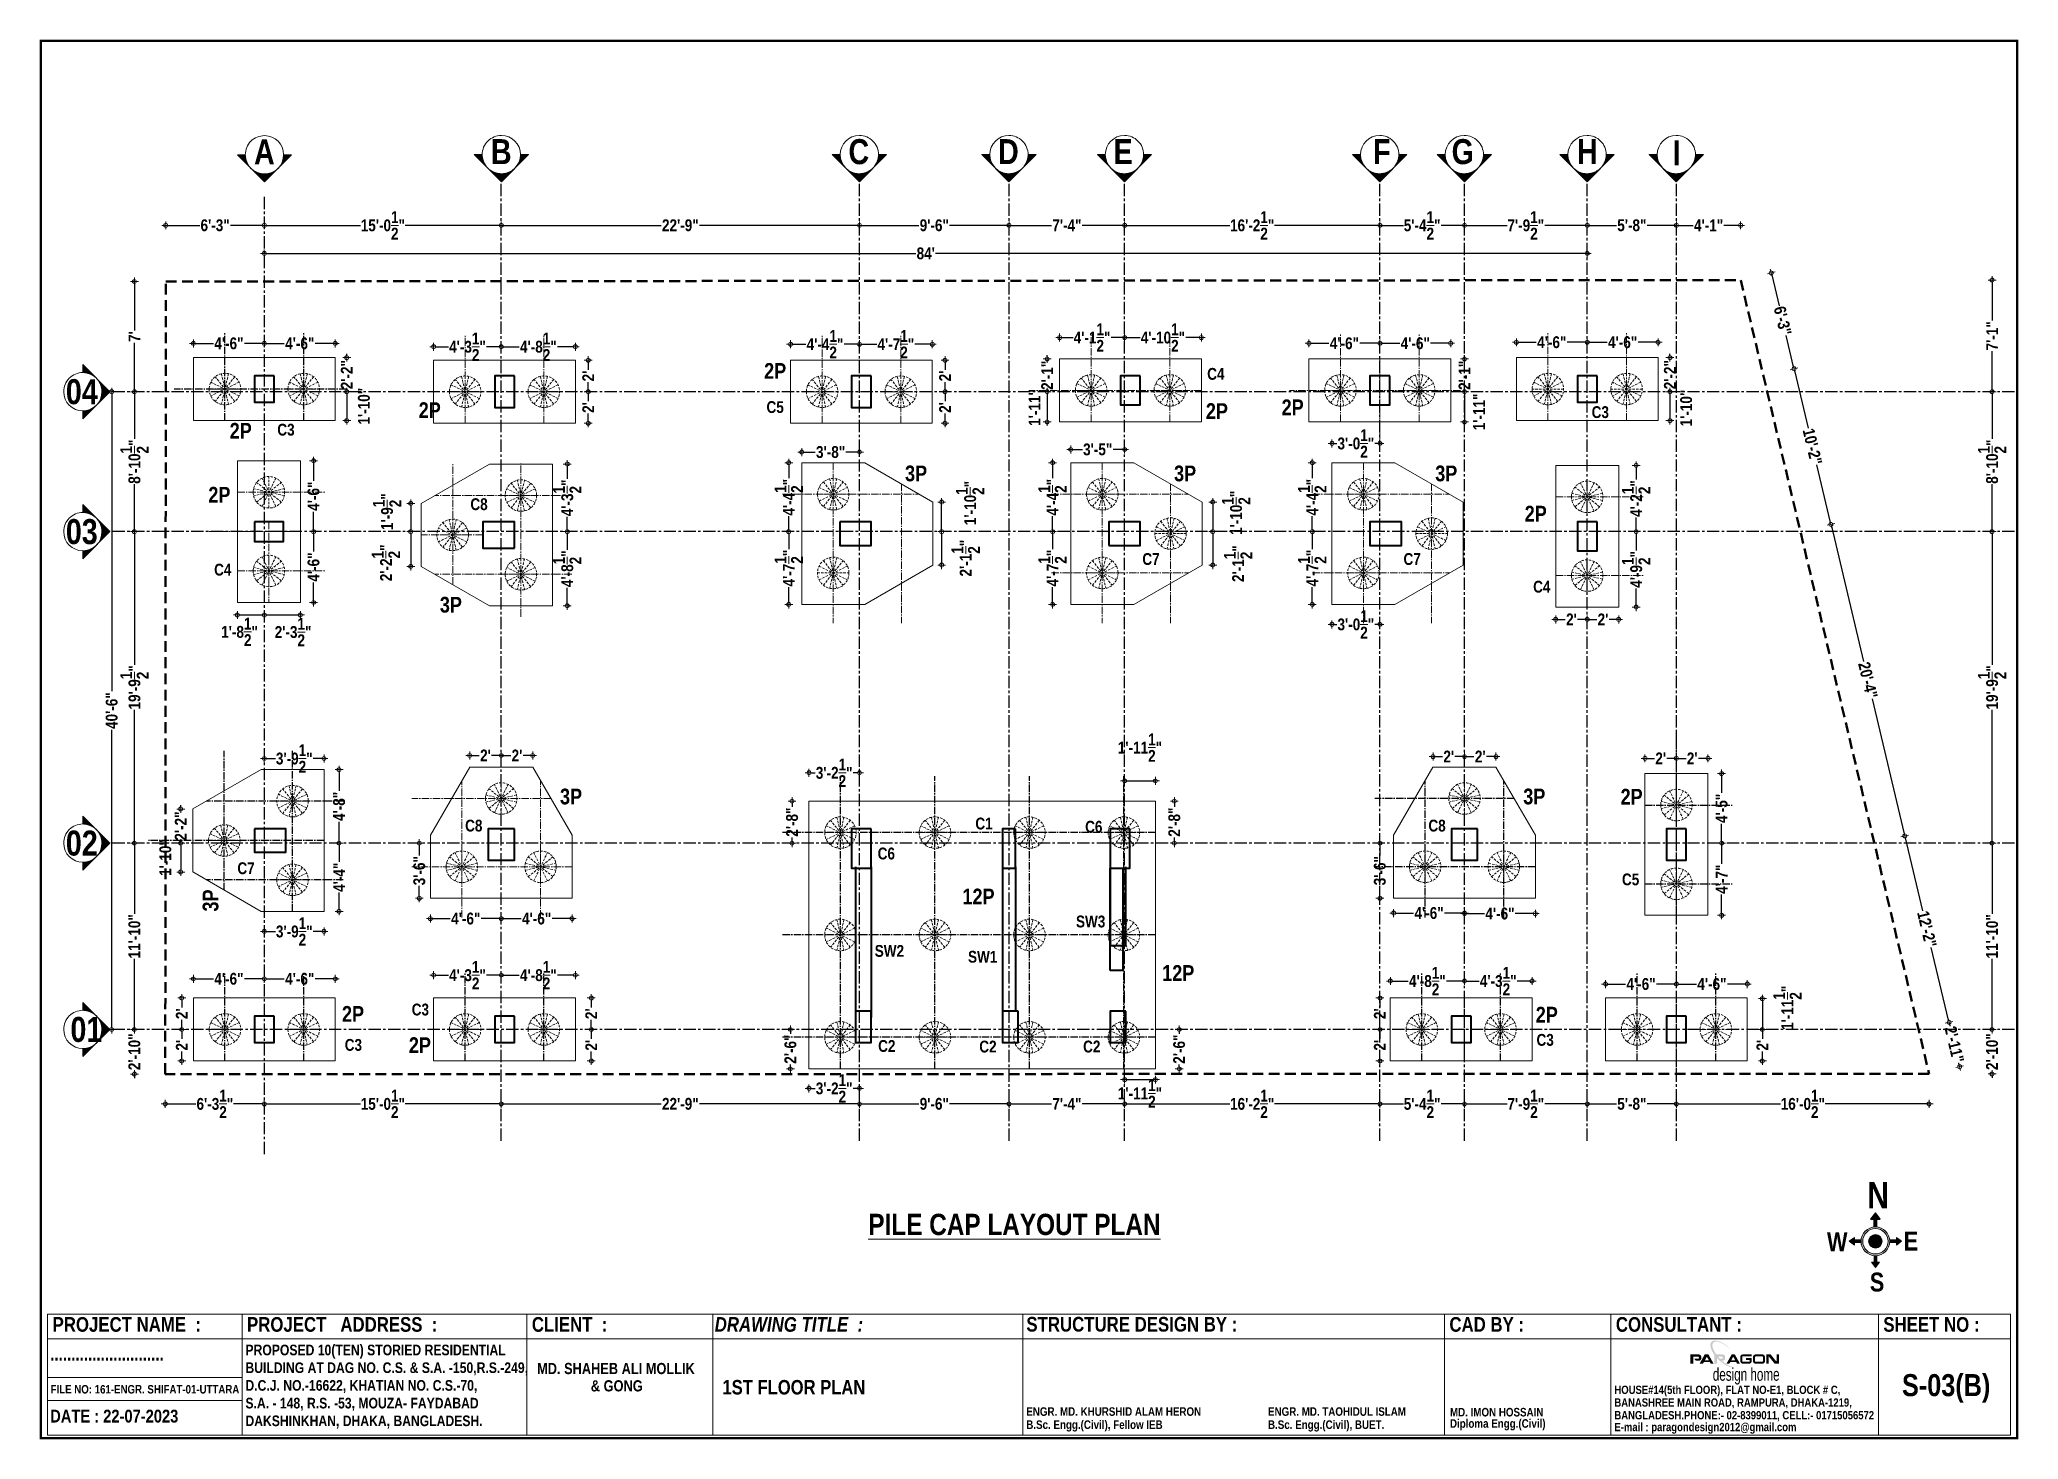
# Model space of a CAD drawing. Header units: inches. Extents: x 64086 to 138972, y -13497 to 16809.
# Drawn here: x 103439 to 104947, y -13481 to -12414 of the extents above; entities that cross this region are included whole.
import ezdxf
from ezdxf.enums import TextEntityAlignment as Align

# ---------------------------------------------------------------- set-up
doc = ezdxf.new("R2010")
doc.units = ezdxf.units.IN
doc.header["$LTSCALE"] = 0.5
doc.header["$MEASUREMENT"] = 0
doc.header["$PDMODE"] = 2
for name, pattern in [('CENTER', [2, 1.25, -0.25, 0.25, -0.25]), ('CENTER2', [1.125, 0.75, -0.125, 0.125, -0.125]), ('DASHED', [0.75, 0.5, -0.25]), ('DASHED2', [0.375, 0.25, -0.125])]:
    doc.linetypes.add(name, pattern=pattern)
for name, color, linetype, lineweight in [('A-LINE', 252, 'Continuous', 15), ('A-TAXT', 250, 'Continuous', 25), ('Boundary', 6, 'DASHED', 50), ('BOX', 253, 'Continuous', 15), ('C.L.', 17, 'CENTER', 13), ('C.Line', 135, 'CENTER2', 13), ('Colm txt', 3, 'Continuous', 9), ('Column', 1, 'Continuous', 40), ('DIM', 5, 'Continuous', 13), ('G_Dim', 63, 'Continuous', 5), ('Grid', 32, 'CENTER2', 5), ('LOGO', 7, 'Continuous', 9), ('P.cap', 4, 'Continuous', 20), ('P.Text', 6, 'Continuous', 5), ('pile', 243, 'DASHED2', 20), ('TEXT', 7, 'Continuous', 13), ('TEXT-IN', 7, 'Continuous', 15), ('TITLE', 7, 'Continuous', 9)]:
    doc.layers.add(name, color=color, linetype=linetype, lineweight=lineweight)
doc.styles.add('SIMPLEX', font='ARIALNB.TTF')
doc.styles.get("Standard").update_dxf_attribs({"font": 'ARIALNB.TTF'})
doc.styles.add('STYLE1', font='ARIALN.TTF', dxfattribs={"width": 0.8})
doc.dimstyles.new('Column Dim', dxfattribs={"dimtxt": 9, "dimasz": 1.5, "dimexe": 13.25, "dimexo": 11, "dimgap": 1, "dimtad": 0, "dimdec": 1, "dimzin": 0, "dimdsep": 46, "dimlunit": 4, "dimtxsty": 'Standard', "dimblk": 'DIM', "dimcen": 0, "dimse1": 1, "dimse2": 1, "dimclrd": 5, "dimclre": 5, "dimclrt": 7, "dimadec": 0, "dimazin": 0, "dimtfac": 1, "dimtdec": 1, "dimtofl": 0, "dimtmove": 2, "dimatfit": 3, "dimldrblk": 'DIM', "dimfxl": 1, "dimtolj": 1, "dimtzin": 0, "dimarcsym": 0})

msp = doc.modelspace()

# ---------------------------------------------------------------- texts
at = {"layer": 'A-TAXT', "color": 1, "attachment_point": 7}
for s, insert, char_height in [('{\\fSwis721 Cn BT|b1|i0|c0|p34;N}', (104831.78, -13305.06), 20.0992), ('{\\fSwis721 Cn BT|b1|i0|c0|p34;\\C256;W}', (104801.12, -13337.85), 14.4144), ('{\\fSwis721 Cn BT|b1|i0|c0|p34;\\C256;E}', (104859.54, -13337.23), 14.4144), ('{\\fSwis721 Cn BT|b1|i0|c0|p34;\\C256;S}', (104833.74, -13368.68), 14.4144)]:
    msp.add_mtext(s, dxfattribs=dict(at, insert=insert, char_height=char_height))
at = {"layer": 'Colm txt', "ltscale": 15}
for s, p in [('C4', (104335.43, -12669.18)), ('C5', (103999.63, -12694.48)), ('C3', (104628.37, -12698.32)), ('C3', (103626.88, -12711.68)), ('C8', (103773.99, -12768.5)), ('C4', (103578.74, -12818.38)), ('C7', (104286.02, -12810.29, 527.9)), ('C7', (104485.01, -12810.29, 527.9)), ('C4', (104583.82, -12831.36)), ('C8', (103770, -13013.42)), ('C1', (104158.77, -13011.84)), ('C6', (104242.43, -13014.28)), ('C8', (104503.98, -13013.42)), ('C7', (103596.46, -13045.91)), ('C6', (104084.33, -13034.69)), ('C5', (104651.47, -13054.43)), ('SW3', (104240.03, -13086.49, 527.9)), ('SW2', (104086.69, -13108.93, 527.9)), ('SW1', (104157.76, -13113.38, 527.9)), ('C3', (103729.28, -13153.59)), ('C3', (103678.24, -13180.54)), ('C2', (104084.71, -13181.37, 527.9)), ('C2', (104161.77, -13181.81, 527.9)), ('C2', (104240.87, -13181.79, 527.9)), ('C3', (104586.35, -13176.72))]:
    msp.add_text(s, height=9, dxfattribs=at).set_placement(p, align=Align.MIDDLE_CENTER)
at = {"layer": 'G_Dim', "color": 7, "ltscale": 10}
for s, height, rotation, p in [('A', 19.05, 0, (103602.55, -12509.53)), ('B', 19.05, 0, (103783.05, -12509.36)), ('C', 19.05, 360, (104055.49, -12509.36)), ('D', 19.05, 360, (104169.49, -12509.36)), ('E', 19.05, 360, (104257.49, -12509.36)), ('F ', 19.051, 360, (104455.21, -12509.36)), ('G', 19.05, 360, (104515.09, -12509.36)), ('H', 19.05, 360, (104610.59, -12509.36)), ('I', 19.05, 360, (104683.52, -12510.27)), ('04', 19.051, 360, (103459.17, -12692.27)), ('03', 19.051, 360, (103459.17, -12798.9)), ('02', 19.051, 360, (103459.17, -13036.27)), ('01', 19.051, 360, (103462.66, -13178.27))]:
    msp.add_text(s, height=height, rotation=rotation, dxfattribs=at).set_placement(p)
at = {"layer": 'LOGO', "style": 'SIMPLEX'}
for s, height, p in [('%%UPILE CAP LAYOUT PLAN', 16.2, (104070.63, -13325.46)), ('STRUCTURE DESIGN BY :', 11.1781, (104191.07, -13399.02)), ('S-03(B)', 16.795, (104858.26, -13448.23)), ('1ST FLOOR PLAN ', 11.0378, (103959.47, -13446.95)), ('BANASHREE MAIN ROAD, RAMPURA, DHAKA-1219,', 6.3043, (104639.14, -13456.21)), ('HOUSE#14(5th FLOOR), FLAT NO-E1, BLOCK # C, ', 6.3043, (104639.15, -13446.55)), ('ENGR. MD. KHURSHID ALAM HERON', 6.5039, (104190.99, -13463.21)), ('ENGR. MD. TAOHIDUL ISLAM', 6.5039, (104375.18, -13463.21)), ('MD. IMON HOSSAIN', 6.5039, (104513.82, -13463.69)), ('BANGLADESH.PHONE:- 02-8399011, CELL:- 01715056572', 6.3043, (104639.14, -13465.9)), ('B.Sc. Engg.(Civil), Fellow IEB', 6.5039, (104190.99, -13473.2)), ('B.Sc. Engg.(Civil), BUET.', 6.5039, (104375.18, -13473.2)), ('Diploma Engg.(Civil)', 6.5039, (104513.82, -13472.3)), ('E-mail : paragondesign2012@gmail.com', 6.3043, (104639.14, -13474.91))]:
    msp.add_text(s, height=height, dxfattribs=at).set_placement(p)
at = {"layer": 'LOGO', "color": 6, "style": 'SIMPLEX'}
msp.add_text('...........................', height=10.0622, dxfattribs=at).set_placement((103447.23, -13421.15))
at = {"layer": 'LOGO', "color": 7, "style": 'STYLE1', "width": 0.8}
msp.add_text('design home', height=9.6929, dxfattribs=at).set_placement((104714.11, -13436.49))
at = {"layer": 'LOGO', "color": 3, "style": 'SIMPLEX'}
msp.add_text('FILE NO: 161-ENGR. SHIFAT-01-UTTARA', height=6.4387, dxfattribs=at).set_placement((103447.55, -13446.2))
at = {"layer": 'LOGO', "color": 1, "style": 'SIMPLEX'}
msp.add_text('DATE : 22-07-2023', height=9.7671, dxfattribs=at).set_placement((103447.24, -13468.32))
at = {"layer": 'LOGO', "attachment_point": 1, "style": 'SIMPLEX'}
for s, insert, char_height in [('PROJECT NAME  :', (103449.06, -13387.97), 11.1781), ('PROJECT   ADDRESS  :', (103597.2, -13387.97), 11.1781), ('CLIENT  :', (103814.22, -13387.97), 11.178), ('{\\fArial Narrow|b1|i1|c0|p34;DRAWING TITLE  :}', (103953.59, -13387.97), 11.1781), ('CAD BY :{\\fCentury Gothic|b0|i0|c0|p34; \\fCentury Gothic|b1|i0|c0|p34;  }', (104513.4, -13387.97), 11.1781), ('CONSULTANT :', (104640.23, -13387.97), 11.1781), ('SHEET NO :   ', (104844.04, -13387.97), 11.1781)]:
    msp.add_mtext(s, dxfattribs=dict(at, insert=insert, char_height=char_height))
at = {"layer": 'LOGO', "insert": (103596, -13409), "char_height": 8.0944, "width": 219.1884, "attachment_point": 1, "style": 'SIMPLEX'}
msp.add_mtext('PROPOSED 10(TEN) STORIED RESIDENTIAL \\PBUILDING AT {\\C7;DAG NO. C.S. & S.A. -150,R.S.-249, \\PD.C.J. NO.-16622, KHATIAN NO. C.S.-70, \\PS.A. - 148, R.S. -53, MOUZA- FAYDABAD\\PDAKSHINKHAN, DHAKA, BANGLADESH.}', dxfattribs=at)
at = {"layer": 'P.Text', "ltscale": 15}
for s, p in [('2P', (103999.63, -12666.95)), ('2P', (103736.45, -12696.83)), ('2P', (104336.23, -12697.52)), ('2P', (104393.96, -12694.66)), ('2P', (103592.43, -12712.56, -527.9)), ('3P', (104107.01, -12745.03)), ('3P', (104312.01, -12745.03)), ('3P', (104511, -12745.03)), ('2P', (103576.14, -12761.29)), ('2P', (104579.17, -12775.71)), ('3P', (103752.54, -12845.1)), ('3P', (103844.1, -12991.24)), ('3P', (104578.08, -12991.24)), ('2P', (104652.24, -12991.41)), ('12P', (104154.59, -13067.47)), ('12P', (104306.78, -13125.75)), ('2P', (103677.97, -13156.94)), ('2P', (104587.6, -13157.52)), ('2P', (103728.94, -13180.74))]:
    msp.add_text(s, height=12, dxfattribs=at).set_placement(p, align=Align.MIDDLE_CENTER)
msp.add_text('3P', height=12, rotation=90, dxfattribs=at).set_placement((103569.38, -13070.52), align=Align.MIDDLE_CENTER)
at = {"layer": 'TEXT', "color": 3, "style": 'SIMPLEX'}
for s, height, p in [('MD. SHAHEB ALI MOLLIK', 8.5108, (103818.22, -13431.42)), ('& GONG', 8.511, (103859.18, -13444.61))]:
    msp.add_text(s, height=height, dxfattribs=at).set_placement(p)

# ---------------------------------------------------------------- blocks, each defined once
blk = doc.blocks.new('DIM')
at = {"layer": 'DIM'}
for q in [(-2, 0), (0, 2), (0, -2), (2, 0)]:
    blk.add_line((0, 0), q, dxfattribs=at)
blk.add_circle((0, 0), 1, dxfattribs=at)
blk = doc.blocks.new('*D305')
at = {"layer": 'Defpoints', "color": 0, "ltscale": 15, "transparency": 16777216}
for p in [(103610.4, -12556), (103535.3, -12598.8), (103610.4, -12598.8)]:
    blk.add_point(p, dxfattribs=at)
at = {"layer": 'DIM', "color": 5, "lineweight": -2, "ltscale": 15, "transparency": 16777216}
for p, q in [((103536.8, -12556), (103561.2, -12556)), ((103608.9, -12556), (103584.5, -12556))]:
    blk.add_line(p, q, dxfattribs=at)
at = {"layer": 'DIM', "color": 5, "lineweight": -2, "ltscale": 15, "transparency": 16777216, "xscale": 1.5, "yscale": 1.5, "zscale": 1.5, "rotation": 180}
blk.add_blockref('DIM', (103535.3, -12556), dxfattribs=at)
at = {"layer": 'DIM', "color": 5, "lineweight": -2, "ltscale": 15, "transparency": 16777216, "xscale": 1.5, "yscale": 1.5, "zscale": 1.5}
blk.add_blockref('DIM', (103610.4, -12556), dxfattribs=at)
at = {"layer": 'DIM', "color": 7, "ltscale": 15, "transparency": 16777216, "insert": (103572.9, -12556), "char_height": 9, "attachment_point": 5}
blk.add_mtext('\\A1;6\'-3"', dxfattribs=at)
blk = doc.blocks.new('*D306')
at = {"layer": 'Defpoints', "color": 0, "ltscale": 15, "transparency": 16777216}
for p in [(103790.9, -12556), (103610.4, -12598.8), (103790.9, -12598.5)]:
    blk.add_point(p, dxfattribs=at)
at = {"layer": 'DIM', "color": 5, "lineweight": -2, "ltscale": 15, "transparency": 16777216}
for p, q in [((103611.9, -12556), (103683.6, -12556)), ((103789.4, -12556), (103717.7, -12556))]:
    blk.add_line(p, q, dxfattribs=at)
at = {"layer": 'DIM', "color": 5, "lineweight": -2, "ltscale": 15, "transparency": 16777216, "xscale": 1.5, "yscale": 1.5, "zscale": 1.5, "rotation": 180}
blk.add_blockref('DIM', (103610.4, -12556), dxfattribs=at)
at = {"layer": 'DIM', "color": 5, "lineweight": -2, "ltscale": 15, "transparency": 16777216, "xscale": 1.5, "yscale": 1.5, "zscale": 1.5}
blk.add_blockref('DIM', (103790.9, -12556), dxfattribs=at)
at = {"layer": 'DIM', "color": 7, "ltscale": 15, "transparency": 16777216, "insert": (103700.7, -12556), "char_height": 9, "attachment_point": 5}
blk.add_mtext('\\A1;15\'-0{\\H1.000000x;\\S1/2;}"', dxfattribs=at)
blk = doc.blocks.new('*D307')
at = {"layer": 'Defpoints', "color": 0, "ltscale": 15, "transparency": 16777216}
for p in [(104063.9, -12556), (103790.9, -12598.5), (104063.9, -12598.5)]:
    blk.add_point(p, dxfattribs=at)
at = {"layer": 'DIM', "color": 5, "lineweight": -2, "ltscale": 15, "transparency": 16777216}
for p, q in [((103792.4, -12556), (103912.8, -12556)), ((104062.4, -12556), (103942, -12556))]:
    blk.add_line(p, q, dxfattribs=at)
at = {"layer": 'DIM', "color": 5, "lineweight": -2, "ltscale": 15, "transparency": 16777216, "xscale": 1.5, "yscale": 1.5, "zscale": 1.5, "rotation": 180}
blk.add_blockref('DIM', (103790.9, -12556), dxfattribs=at)
at = {"layer": 'DIM', "color": 5, "lineweight": -2, "ltscale": 15, "transparency": 16777216, "xscale": 1.5, "yscale": 1.5, "zscale": 1.5}
blk.add_blockref('DIM', (104063.9, -12556), dxfattribs=at)
at = {"layer": 'DIM', "color": 7, "ltscale": 15, "transparency": 16777216, "insert": (103927.4, -12556), "char_height": 9, "attachment_point": 5}
blk.add_mtext('\\A1;22\'-9"', dxfattribs=at)
blk = doc.blocks.new('*D308')
at = {"layer": 'Defpoints', "color": 0, "ltscale": 15, "transparency": 16777216}
for p in [(104177.9, -12556), (104063.9, -12598.5), (104177.9, -12598.2)]:
    blk.add_point(p, dxfattribs=at)
at = {"layer": 'DIM', "color": 5, "lineweight": -2, "ltscale": 15, "transparency": 16777216}
for p, q in [((104065.4, -12556), (104109.2, -12556)), ((104176.4, -12556), (104132.6, -12556))]:
    blk.add_line(p, q, dxfattribs=at)
at = {"layer": 'DIM', "color": 5, "lineweight": -2, "ltscale": 15, "transparency": 16777216, "xscale": 1.5, "yscale": 1.5, "zscale": 1.5, "rotation": 180}
blk.add_blockref('DIM', (104063.9, -12556), dxfattribs=at)
at = {"layer": 'DIM', "color": 5, "lineweight": -2, "ltscale": 15, "transparency": 16777216, "xscale": 1.5, "yscale": 1.5, "zscale": 1.5}
blk.add_blockref('DIM', (104177.9, -12556), dxfattribs=at)
at = {"layer": 'DIM', "color": 7, "ltscale": 15, "transparency": 16777216, "insert": (104120.9, -12556), "char_height": 9, "attachment_point": 5}
blk.add_mtext('\\A1;9\'-6"', dxfattribs=at)
blk = doc.blocks.new('*D309')
at = {"layer": 'Defpoints', "color": 0, "ltscale": 15, "transparency": 16777216}
for p in [(104265.9, -12556), (104177.9, -12598.2), (104265.9, -12598.2)]:
    blk.add_point(p, dxfattribs=at)
at = {"layer": 'DIM', "color": 5, "lineweight": -2, "ltscale": 15, "transparency": 16777216}
for p, q in [((104179.4, -12556), (104210.2, -12556)), ((104264.4, -12556), (104233.5, -12556))]:
    blk.add_line(p, q, dxfattribs=at)
at = {"layer": 'DIM', "color": 5, "lineweight": -2, "ltscale": 15, "transparency": 16777216, "xscale": 1.5, "yscale": 1.5, "zscale": 1.5, "rotation": 180}
blk.add_blockref('DIM', (104177.9, -12556), dxfattribs=at)
at = {"layer": 'DIM', "color": 5, "lineweight": -2, "ltscale": 15, "transparency": 16777216, "xscale": 1.5, "yscale": 1.5, "zscale": 1.5}
blk.add_blockref('DIM', (104265.9, -12556), dxfattribs=at)
at = {"layer": 'DIM', "color": 7, "ltscale": 15, "transparency": 16777216, "insert": (104221.9, -12556), "char_height": 9, "attachment_point": 5}
blk.add_mtext('\\A1;7\'-4"', dxfattribs=at)
blk = doc.blocks.new('*D310')
at = {"layer": 'Defpoints', "color": 0, "ltscale": 15, "transparency": 16777216}
for p in [(104460.4, -12556), (104265.9, -12598.2), (104460.4, -12658.8)]:
    blk.add_point(p, dxfattribs=at)
at = {"layer": 'DIM', "color": 5, "lineweight": -2, "ltscale": 15, "transparency": 16777216}
for p, q in [((104267.4, -12556), (104346.1, -12556)), ((104458.9, -12556), (104380.2, -12556))]:
    blk.add_line(p, q, dxfattribs=at)
at = {"layer": 'DIM', "color": 5, "lineweight": -2, "ltscale": 15, "transparency": 16777216, "xscale": 1.5, "yscale": 1.5, "zscale": 1.5, "rotation": 180}
blk.add_blockref('DIM', (104265.9, -12556), dxfattribs=at)
at = {"layer": 'DIM', "color": 5, "lineweight": -2, "ltscale": 15, "transparency": 16777216, "xscale": 1.5, "yscale": 1.5, "zscale": 1.5}
blk.add_blockref('DIM', (104460.4, -12556), dxfattribs=at)
at = {"layer": 'DIM', "color": 7, "ltscale": 15, "transparency": 16777216, "insert": (104363.1, -12556), "char_height": 9, "attachment_point": 5}
blk.add_mtext('\\A1;16\'-2{\\H1.000000x;\\S1/2;}"', dxfattribs=at)
blk = doc.blocks.new('*D311')
at = {"layer": 'Defpoints', "color": 0, "ltscale": 15, "transparency": 16777216}
for p in [(104524.9, -12556), (104524.9, -12597.9), (104460.4, -12658.8)]:
    blk.add_point(p, dxfattribs=at)
at = {"layer": 'DIM', "color": 5, "lineweight": -2, "ltscale": 15, "transparency": 16777216}
for p, q in [((104461.9, -12556), (104478.3, -12556)), ((104523.4, -12556), (104507, -12556))]:
    blk.add_line(p, q, dxfattribs=at)
at = {"layer": 'DIM', "color": 5, "lineweight": -2, "ltscale": 15, "transparency": 16777216, "xscale": 1.5, "yscale": 1.5, "zscale": 1.5, "rotation": 180}
blk.add_blockref('DIM', (104460.4, -12556), dxfattribs=at)
at = {"layer": 'DIM', "color": 5, "lineweight": -2, "ltscale": 15, "transparency": 16777216, "xscale": 1.5, "yscale": 1.5, "zscale": 1.5}
blk.add_blockref('DIM', (104524.9, -12556), dxfattribs=at)
at = {"layer": 'DIM', "color": 7, "ltscale": 15, "transparency": 16777216, "insert": (104492.6, -12556), "char_height": 9, "attachment_point": 5}
blk.add_mtext('\\A1;5\'-4{\\H1.000000x;\\S1/2;}"', dxfattribs=at)
blk = doc.blocks.new('*D312')
at = {"layer": 'Defpoints', "color": 0, "ltscale": 15, "transparency": 16777216}
for p in [(104618.4, -12556), (104524.9, -12597.9), (104618.4, -12597.9)]:
    blk.add_point(p, dxfattribs=at)
at = {"layer": 'DIM', "color": 5, "lineweight": -2, "ltscale": 15, "transparency": 16777216}
for p, q in [((104526.4, -12556), (104557.3, -12556)), ((104616.9, -12556), (104586, -12556))]:
    blk.add_line(p, q, dxfattribs=at)
at = {"layer": 'DIM', "color": 5, "lineweight": -2, "ltscale": 15, "transparency": 16777216, "xscale": 1.5, "yscale": 1.5, "zscale": 1.5, "rotation": 180}
blk.add_blockref('DIM', (104524.9, -12556), dxfattribs=at)
at = {"layer": 'DIM', "color": 5, "lineweight": -2, "ltscale": 15, "transparency": 16777216, "xscale": 1.5, "yscale": 1.5, "zscale": 1.5}
blk.add_blockref('DIM', (104618.4, -12556), dxfattribs=at)
at = {"layer": 'DIM', "color": 7, "ltscale": 15, "transparency": 16777216, "insert": (104571.6, -12556), "char_height": 9, "attachment_point": 5}
blk.add_mtext('\\A1;7\'-9{\\H1.000000x;\\S1/2;}"', dxfattribs=at)
blk = doc.blocks.new('*D313')
at = {"layer": 'Defpoints', "color": 0, "ltscale": 15, "transparency": 16777216}
for p in [(104686.4, -12556), (104618.4, -12597.9), (104686.4, -12597.9)]:
    blk.add_point(p, dxfattribs=at)
at = {"layer": 'DIM', "color": 5, "lineweight": -2, "ltscale": 15, "transparency": 16777216}
for p, q in [((104619.9, -12556), (104640.8, -12556)), ((104684.9, -12556), (104664, -12556))]:
    blk.add_line(p, q, dxfattribs=at)
at = {"layer": 'DIM', "color": 5, "lineweight": -2, "ltscale": 15, "transparency": 16777216, "xscale": 1.5, "yscale": 1.5, "zscale": 1.5, "rotation": 180}
blk.add_blockref('DIM', (104618.4, -12556), dxfattribs=at)
at = {"layer": 'DIM', "color": 5, "lineweight": -2, "ltscale": 15, "transparency": 16777216, "xscale": 1.5, "yscale": 1.5, "zscale": 1.5}
blk.add_blockref('DIM', (104686.4, -12556), dxfattribs=at)
at = {"layer": 'DIM', "color": 7, "ltscale": 15, "transparency": 16777216, "insert": (104652.4, -12556), "char_height": 9, "attachment_point": 5}
blk.add_mtext('\\A1;5\'-8"', dxfattribs=at)
blk = doc.blocks.new('*D314')
at = {"layer": 'Defpoints', "color": 0, "ltscale": 15, "transparency": 16777216}
for p in [(104735.3, -12556), (104686.4, -12597.9), (104735.3, -12597.7)]:
    blk.add_point(p, dxfattribs=at)
at = {"layer": 'DIM', "color": 5, "lineweight": -2, "ltscale": 15, "transparency": 16777216}
for p, q in [((104687.9, -12556), (104699.1, -12556)), ((104733.8, -12556), (104722.6, -12556))]:
    blk.add_line(p, q, dxfattribs=at)
at = {"layer": 'DIM', "color": 5, "lineweight": -2, "ltscale": 15, "transparency": 16777216, "xscale": 1.5, "yscale": 1.5, "zscale": 1.5, "rotation": 180}
blk.add_blockref('DIM', (104686.4, -12556), dxfattribs=at)
at = {"layer": 'DIM', "color": 5, "lineweight": -2, "ltscale": 15, "transparency": 16777216, "xscale": 1.5, "yscale": 1.5, "zscale": 1.5}
blk.add_blockref('DIM', (104735.3, -12556), dxfattribs=at)
at = {"layer": 'DIM', "color": 7, "ltscale": 15, "transparency": 16777216, "insert": (104710.9, -12556), "char_height": 9, "attachment_point": 5}
blk.add_mtext('\\A1;4\'-1"', dxfattribs=at)
blk = doc.blocks.new('*D315')
at = {"layer": 'Defpoints', "color": 0, "ltscale": 15, "transparency": 16777216}
for p in [(103511.4, -13168.8), (103535, -13168.8), (103534.9, -13202.8)]:
    blk.add_point(p, dxfattribs=at)
at = {"layer": 'DIM', "color": 5, "lineweight": -2, "ltscale": 15, "transparency": 16777216}
for p, q in [((103511.4, -13167.3), (103511.4, -13165.8)), ((103511.4, -13204.3), (103511.4, -13205.8))]:
    blk.add_line(p, q, dxfattribs=at)
at = {"layer": 'DIM', "color": 5, "lineweight": -2, "ltscale": 15, "transparency": 16777216, "xscale": 1.5, "yscale": 1.5, "zscale": 1.5}
for p, rotation in [((103511.4, -13168.8), 270), ((103511.4, -13202.8), 90)]:
    blk.add_blockref('DIM', p, dxfattribs=dict(at, rotation=rotation))
at = {"layer": 'DIM', "color": 7, "ltscale": 15, "transparency": 16777216, "insert": (103511.4, -13185.8), "char_height": 9, "attachment_point": 5, "rotation": 90}
blk.add_mtext('\\A1;2\'-10"', dxfattribs=at)
blk = doc.blocks.new('*D316')
at = {"layer": 'Defpoints', "color": 0, "ltscale": 15, "transparency": 16777216}
for p in [(103511.4, -13026.8), (103602.9, -13026.8), (103535, -13168.8)]:
    blk.add_point(p, dxfattribs=at)
at = {"layer": 'DIM', "color": 5, "lineweight": -2, "ltscale": 15, "transparency": 16777216}
for p, q in [((103511.4, -13028.3), (103511.4, -13080.6)), ((103511.4, -13167.3), (103511.4, -13115))]:
    blk.add_line(p, q, dxfattribs=at)
at = {"layer": 'DIM', "color": 5, "lineweight": -2, "ltscale": 15, "transparency": 16777216, "xscale": 1.5, "yscale": 1.5, "zscale": 1.5}
for p, rotation in [((103511.4, -13026.8), 90), ((103511.4, -13168.8), 270)]:
    blk.add_blockref('DIM', p, dxfattribs=dict(at, rotation=rotation))
at = {"layer": 'DIM', "color": 7, "ltscale": 15, "transparency": 16777216, "insert": (103511.4, -13097.8), "char_height": 9, "attachment_point": 5, "rotation": 90}
blk.add_mtext('\\A1;11\'-10"', dxfattribs=at)
blk = doc.blocks.new('*D317')
at = {"layer": 'Defpoints', "color": 0, "ltscale": 15, "transparency": 16777216}
for p in [(103511.4, -12789.4), (103602.9, -12789.4), (103602.9, -13026.8)]:
    blk.add_point(p, dxfattribs=at)
at = {"layer": 'DIM', "color": 5, "lineweight": -2, "ltscale": 15, "transparency": 16777216}
for p, q in [((103511.4, -12790.9), (103511.4, -12891)), ((103511.4, -13025.3), (103511.4, -12925.1))]:
    blk.add_line(p, q, dxfattribs=at)
at = {"layer": 'DIM', "color": 5, "lineweight": -2, "ltscale": 15, "transparency": 16777216, "xscale": 1.5, "yscale": 1.5, "zscale": 1.5}
for p, rotation in [((103511.4, -12789.4), 90), ((103511.4, -13026.8), 270)]:
    blk.add_blockref('DIM', p, dxfattribs=dict(at, rotation=rotation))
at = {"layer": 'DIM', "color": 7, "ltscale": 15, "transparency": 16777216, "insert": (103511.4, -12908.1), "char_height": 9, "attachment_point": 5, "rotation": 90}
blk.add_mtext('\\A1;19\'-9{\\H1.000000x;\\S1/2;}"', dxfattribs=at)
blk = doc.blocks.new('*D318')
at = {"layer": 'Defpoints', "color": 0, "ltscale": 15, "transparency": 16777216}
for p in [(103511.4, -12682.8), (103602.9, -12682.8), (103602.9, -12789.4)]:
    blk.add_point(p, dxfattribs=at)
at = {"layer": 'DIM', "color": 5, "lineweight": -2, "ltscale": 15, "transparency": 16777216}
for p, q in [((103511.4, -12684.3), (103511.4, -12718.8)), ((103511.4, -12787.9), (103511.4, -12753.3))]:
    blk.add_line(p, q, dxfattribs=at)
at = {"layer": 'DIM', "color": 5, "lineweight": -2, "ltscale": 15, "transparency": 16777216, "xscale": 1.5, "yscale": 1.5, "zscale": 1.5}
for p, rotation in [((103511.4, -12682.8), 90), ((103511.4, -12789.4), 270)]:
    blk.add_blockref('DIM', p, dxfattribs=dict(at, rotation=rotation))
at = {"layer": 'DIM', "color": 7, "ltscale": 15, "transparency": 16777216, "insert": (103511.4, -12736.1), "char_height": 9, "attachment_point": 5, "rotation": 90}
blk.add_mtext('\\A1;8\'-10{\\H1.000000x;\\S1/2;}"', dxfattribs=at)
blk = doc.blocks.new('*D319')
at = {"layer": 'Defpoints', "color": 0, "ltscale": 15, "transparency": 16777216}
for p in [(103511.4, -12598.8), (103535.3, -12598.8), (103602.9, -12682.8)]:
    blk.add_point(p, dxfattribs=at)
at = {"layer": 'DIM', "color": 5, "lineweight": -2, "ltscale": 15, "transparency": 16777216}
for p, q in [((103511.4, -12600.3), (103511.4, -12636.1)), ((103511.4, -12681.3), (103511.4, -12645.4))]:
    blk.add_line(p, q, dxfattribs=at)
at = {"layer": 'DIM', "color": 5, "lineweight": -2, "ltscale": 15, "transparency": 16777216, "xscale": 1.5, "yscale": 1.5, "zscale": 1.5}
for p, rotation in [((103511.4, -12598.8), 90), ((103511.4, -12682.8), 270)]:
    blk.add_blockref('DIM', p, dxfattribs=dict(at, rotation=rotation))
at = {"layer": 'DIM', "color": 7, "ltscale": 15, "transparency": 16777216, "insert": (103511.4, -12640.8), "char_height": 9, "attachment_point": 5, "rotation": 90}
blk.add_mtext("\\A1;7'", dxfattribs=at)
blk = doc.blocks.new('*D320')
at = {"layer": 'Defpoints', "color": 0, "ltscale": 15, "transparency": 16777216}
for p in [(104837.2, -13026.8), (104860.4, -13021.3), (104870.9, -13168.8)]:
    blk.add_point(p, dxfattribs=at)
at = {"layer": 'DIM', "color": 5, "lineweight": -2, "ltscale": 15, "transparency": 16777216}
for p, q in [((104860.8, -13022.7), (104874, -13078.3)), ((104893.8, -13161.8), (104880.6, -13106.2))]:
    blk.add_line(p, q, dxfattribs=at)
at = {"layer": 'DIM', "color": 5, "lineweight": -2, "ltscale": 15, "transparency": 16777216, "xscale": 1.5, "yscale": 1.5, "zscale": 1.5}
for p, rotation in [((104860.4, -13021.3), 103.3517985176645), ((104894.2, -13163.3), 283.3517985176646)]:
    blk.add_blockref('DIM', p, dxfattribs=dict(at, rotation=rotation))
at = {"layer": 'DIM', "color": 7, "ltscale": 15, "transparency": 16777216, "insert": (104877.3, -13092.3), "char_height": 9, "attachment_point": 5, "rotation": 283.3518}
blk.add_mtext('\\A1;12\'-2"', dxfattribs=at)
blk = doc.blocks.new('*D321')
at = {"layer": 'Defpoints', "color": 0, "ltscale": 15, "transparency": 16777216}
for p in [(104804.1, -12783.9), (104780.8, -12789.4), (104837.2, -13026.8)]:
    blk.add_point(p, dxfattribs=at)
at = {"layer": 'DIM', "color": 5, "lineweight": -2, "ltscale": 15, "transparency": 16777216}
for p, q in [((104804.5, -12785.3), (104828.9, -12888.4)), ((104860.1, -13019.8), (104835.7, -12916.8))]:
    blk.add_line(p, q, dxfattribs=at)
at = {"layer": 'DIM', "color": 5, "lineweight": -2, "ltscale": 15, "transparency": 16777216, "xscale": 1.5, "yscale": 1.5, "zscale": 1.5}
for p, rotation in [((104804.1, -12783.9), 103.3517985176566), ((104860.4, -13021.3), 283.3517985176567)]:
    blk.add_blockref('DIM', p, dxfattribs=dict(at, rotation=rotation))
at = {"layer": 'DIM', "color": 7, "ltscale": 15, "transparency": 16777216, "insert": (104832.3, -12902.6), "char_height": 9, "attachment_point": 5, "rotation": 283.3518}
blk.add_mtext('\\A1;20\'-4"', dxfattribs=at)
blk = doc.blocks.new('*D322')
at = {"layer": 'Defpoints', "color": 0, "ltscale": 15, "transparency": 16777216}
for p in [(104776, -12665.3), (104752.7, -12670.8), (104780.8, -12789.4)]:
    blk.add_point(p, dxfattribs=at)
at = {"layer": 'DIM', "color": 5, "lineweight": -2, "ltscale": 15, "transparency": 16777216}
for p, q in [((104776.3, -12666.7), (104786.7, -12710.6)), ((104803.8, -12782.4), (104793.3, -12738.5))]:
    blk.add_line(p, q, dxfattribs=at)
at = {"layer": 'DIM', "color": 5, "lineweight": -2, "ltscale": 15, "transparency": 16777216, "xscale": 1.5, "yscale": 1.5, "zscale": 1.5}
for p, rotation in [((104776, -12665.3), 103.3517985176566), ((104804.1, -12783.9), 283.3517985176567)]:
    blk.add_blockref('DIM', p, dxfattribs=dict(at, rotation=rotation))
at = {"layer": 'DIM', "color": 7, "ltscale": 15, "transparency": 16777216, "insert": (104790, -12724.6), "char_height": 9, "attachment_point": 5, "rotation": 283.3518}
blk.add_mtext('\\A1;10\'-2"', dxfattribs=at)
blk = doc.blocks.new('*D323')
at = {"layer": 'Defpoints', "color": 0, "ltscale": 15, "transparency": 16777216}
for p in [(104735.3, -12597.7), (104758.6, -12592.2), (104752.7, -12670.8)]:
    blk.add_point(p, dxfattribs=at)
at = {"layer": 'DIM', "color": 5, "lineweight": -2, "ltscale": 15, "transparency": 16777216}
for p, q in [((104759, -12593.6), (104764.6, -12617.4)), ((104775.6, -12663.8), (104770, -12640))]:
    blk.add_line(p, q, dxfattribs=at)
at = {"layer": 'DIM', "color": 5, "lineweight": -2, "ltscale": 15, "transparency": 16777216, "xscale": 1.5, "yscale": 1.5, "zscale": 1.5}
for p, rotation in [((104758.6, -12592.2), 103.3517985176566), ((104776, -12665.3), 283.3517985176567)]:
    blk.add_blockref('DIM', p, dxfattribs=dict(at, rotation=rotation))
at = {"layer": 'DIM', "color": 7, "ltscale": 15, "transparency": 16777216, "insert": (104767.3, -12628.7), "char_height": 9, "attachment_point": 5, "rotation": 283.3518}
blk.add_mtext('\\A1;6\'-3"', dxfattribs=at)
blk = doc.blocks.new('*D324')
at = {"layer": 'Defpoints', "color": 0, "ltscale": 15, "transparency": 16777216}
for p in [(103534.9, -13202.8), (103610.4, -13202.8), (103610.4, -13225.5)]:
    blk.add_point(p, dxfattribs=at)
at = {"layer": 'DIM', "color": 5, "lineweight": -2, "ltscale": 15, "transparency": 16777216}
for p, q in [((103536.4, -13225.5), (103558.3, -13225.5)), ((103608.9, -13225.5), (103587, -13225.5))]:
    blk.add_line(p, q, dxfattribs=at)
at = {"layer": 'DIM', "color": 5, "lineweight": -2, "ltscale": 15, "transparency": 16777216, "xscale": 1.5, "yscale": 1.5, "zscale": 1.5, "rotation": 180}
blk.add_blockref('DIM', (103534.9, -13225.5), dxfattribs=at)
at = {"layer": 'DIM', "color": 5, "lineweight": -2, "ltscale": 15, "transparency": 16777216, "xscale": 1.5, "yscale": 1.5, "zscale": 1.5}
blk.add_blockref('DIM', (103610.4, -13225.5), dxfattribs=at)
at = {"layer": 'DIM', "color": 7, "ltscale": 15, "transparency": 16777216, "insert": (103572.7, -13225.5), "char_height": 9, "attachment_point": 5}
blk.add_mtext('\\A1;6\'-3{\\H1.000000x;\\S1/2;}"', dxfattribs=at)
blk = doc.blocks.new('*D325')
at = {"layer": 'Defpoints', "color": 0, "ltscale": 15, "transparency": 16777216}
for p in [(103610.4, -13202.8), (103790.9, -13225.5), (103790.9, -13225.5)]:
    blk.add_point(p, dxfattribs=at)
at = {"layer": 'DIM', "color": 5, "lineweight": -2, "ltscale": 15, "transparency": 16777216}
for p, q in [((103611.9, -13225.5), (103683.6, -13225.5)), ((103789.4, -13225.5), (103717.7, -13225.5))]:
    blk.add_line(p, q, dxfattribs=at)
at = {"layer": 'DIM', "color": 5, "lineweight": -2, "ltscale": 15, "transparency": 16777216, "xscale": 1.5, "yscale": 1.5, "zscale": 1.5, "rotation": 180}
blk.add_blockref('DIM', (103610.4, -13225.5), dxfattribs=at)
at = {"layer": 'DIM', "color": 5, "lineweight": -2, "ltscale": 15, "transparency": 16777216, "xscale": 1.5, "yscale": 1.5, "zscale": 1.5}
blk.add_blockref('DIM', (103790.9, -13225.5), dxfattribs=at)
at = {"layer": 'DIM', "color": 7, "ltscale": 15, "transparency": 16777216, "insert": (103700.7, -13225.5), "char_height": 9, "attachment_point": 5}
blk.add_mtext('\\A1;15\'-0{\\H1.000000x;\\S1/2;}"', dxfattribs=at)
blk = doc.blocks.new('*D326')
at = {"layer": 'Defpoints', "color": 0, "ltscale": 15, "transparency": 16777216}
for p in [(103790.9, -13225.5), (104063.9, -13225.5), (104063.9, -13225.5)]:
    blk.add_point(p, dxfattribs=at)
at = {"layer": 'DIM', "color": 5, "lineweight": -2, "ltscale": 15, "transparency": 16777216}
for p, q in [((103792.4, -13225.5), (103912.8, -13225.5)), ((104062.4, -13225.5), (103942, -13225.5))]:
    blk.add_line(p, q, dxfattribs=at)
at = {"layer": 'DIM', "color": 5, "lineweight": -2, "ltscale": 15, "transparency": 16777216, "xscale": 1.5, "yscale": 1.5, "zscale": 1.5, "rotation": 180}
blk.add_blockref('DIM', (103790.9, -13225.5), dxfattribs=at)
at = {"layer": 'DIM', "color": 5, "lineweight": -2, "ltscale": 15, "transparency": 16777216, "xscale": 1.5, "yscale": 1.5, "zscale": 1.5}
blk.add_blockref('DIM', (104063.9, -13225.5), dxfattribs=at)
at = {"layer": 'DIM', "color": 7, "ltscale": 15, "transparency": 16777216, "insert": (103927.4, -13225.5), "char_height": 9, "attachment_point": 5}
blk.add_mtext('\\A1;22\'-9"', dxfattribs=at)
blk = doc.blocks.new('*D327')
at = {"layer": 'Defpoints', "color": 0, "ltscale": 15, "transparency": 16777216}
for p in [(104063.9, -13225.5), (104177.9, -13225.5), (104177.9, -13225.5)]:
    blk.add_point(p, dxfattribs=at)
at = {"layer": 'DIM', "color": 5, "lineweight": -2, "ltscale": 15, "transparency": 16777216}
for p, q in [((104065.4, -13225.5), (104109.2, -13225.5)), ((104176.4, -13225.5), (104132.6, -13225.5))]:
    blk.add_line(p, q, dxfattribs=at)
at = {"layer": 'DIM', "color": 5, "lineweight": -2, "ltscale": 15, "transparency": 16777216, "xscale": 1.5, "yscale": 1.5, "zscale": 1.5, "rotation": 180}
blk.add_blockref('DIM', (104063.9, -13225.5), dxfattribs=at)
at = {"layer": 'DIM', "color": 5, "lineweight": -2, "ltscale": 15, "transparency": 16777216, "xscale": 1.5, "yscale": 1.5, "zscale": 1.5}
blk.add_blockref('DIM', (104177.9, -13225.5), dxfattribs=at)
at = {"layer": 'DIM', "color": 7, "ltscale": 15, "transparency": 16777216, "insert": (104120.9, -13225.5), "char_height": 9, "attachment_point": 5}
blk.add_mtext('\\A1;9\'-6"', dxfattribs=at)
blk = doc.blocks.new('*D328')
at = {"layer": 'Defpoints', "color": 0, "ltscale": 15, "transparency": 16777216}
for p in [(104177.9, -13225.5), (104265.9, -13225.5), (104265.9, -13225.5)]:
    blk.add_point(p, dxfattribs=at)
at = {"layer": 'DIM', "color": 5, "lineweight": -2, "ltscale": 15, "transparency": 16777216}
for p, q in [((104179.4, -13225.5), (104210.2, -13225.5)), ((104264.4, -13225.5), (104233.5, -13225.5))]:
    blk.add_line(p, q, dxfattribs=at)
at = {"layer": 'DIM', "color": 5, "lineweight": -2, "ltscale": 15, "transparency": 16777216, "xscale": 1.5, "yscale": 1.5, "zscale": 1.5, "rotation": 180}
blk.add_blockref('DIM', (104177.9, -13225.5), dxfattribs=at)
at = {"layer": 'DIM', "color": 5, "lineweight": -2, "ltscale": 15, "transparency": 16777216, "xscale": 1.5, "yscale": 1.5, "zscale": 1.5}
blk.add_blockref('DIM', (104265.9, -13225.5), dxfattribs=at)
at = {"layer": 'DIM', "color": 7, "ltscale": 15, "transparency": 16777216, "insert": (104221.9, -13225.5), "char_height": 9, "attachment_point": 5}
blk.add_mtext('\\A1;7\'-4"', dxfattribs=at)
blk = doc.blocks.new('*D329')
at = {"layer": 'Defpoints', "color": 0, "ltscale": 15, "transparency": 16777216}
for p in [(104265.9, -13225.5), (104460.4, -13225.5), (104460.4, -13225.5)]:
    blk.add_point(p, dxfattribs=at)
at = {"layer": 'DIM', "color": 5, "lineweight": -2, "ltscale": 15, "transparency": 16777216}
for p, q in [((104267.4, -13225.5), (104346.1, -13225.5)), ((104458.9, -13225.5), (104380.2, -13225.5))]:
    blk.add_line(p, q, dxfattribs=at)
at = {"layer": 'DIM', "color": 5, "lineweight": -2, "ltscale": 15, "transparency": 16777216, "xscale": 1.5, "yscale": 1.5, "zscale": 1.5, "rotation": 180}
blk.add_blockref('DIM', (104265.9, -13225.5), dxfattribs=at)
at = {"layer": 'DIM', "color": 5, "lineweight": -2, "ltscale": 15, "transparency": 16777216, "xscale": 1.5, "yscale": 1.5, "zscale": 1.5}
blk.add_blockref('DIM', (104460.4, -13225.5), dxfattribs=at)
at = {"layer": 'DIM', "color": 7, "ltscale": 15, "transparency": 16777216, "insert": (104363.1, -13225.5), "char_height": 9, "attachment_point": 5}
blk.add_mtext('\\A1;16\'-2{\\H1.000000x;\\S1/2;}"', dxfattribs=at)
blk = doc.blocks.new('*D330')
at = {"layer": 'Defpoints', "color": 0, "ltscale": 15, "transparency": 16777216}
for p in [(104460.4, -13225.5), (104524.9, -13225.5), (104524.9, -13225.5)]:
    blk.add_point(p, dxfattribs=at)
at = {"layer": 'DIM', "color": 5, "lineweight": -2, "ltscale": 15, "transparency": 16777216}
for p, q in [((104461.9, -13225.5), (104478.3, -13225.5)), ((104523.4, -13225.5), (104507, -13225.5))]:
    blk.add_line(p, q, dxfattribs=at)
at = {"layer": 'DIM', "color": 5, "lineweight": -2, "ltscale": 15, "transparency": 16777216, "xscale": 1.5, "yscale": 1.5, "zscale": 1.5, "rotation": 180}
blk.add_blockref('DIM', (104460.4, -13225.5), dxfattribs=at)
at = {"layer": 'DIM', "color": 5, "lineweight": -2, "ltscale": 15, "transparency": 16777216, "xscale": 1.5, "yscale": 1.5, "zscale": 1.5}
blk.add_blockref('DIM', (104524.9, -13225.5), dxfattribs=at)
at = {"layer": 'DIM', "color": 7, "ltscale": 15, "transparency": 16777216, "insert": (104492.6, -13225.5), "char_height": 9, "attachment_point": 5}
blk.add_mtext('\\A1;5\'-4{\\H1.000000x;\\S1/2;}"', dxfattribs=at)
blk = doc.blocks.new('*D331')
at = {"layer": 'Defpoints', "color": 0, "ltscale": 15, "transparency": 16777216}
for p in [(104524.9, -13225.5), (104618.4, -13225.5), (104618.4, -13225.5)]:
    blk.add_point(p, dxfattribs=at)
at = {"layer": 'DIM', "color": 5, "lineweight": -2, "ltscale": 15, "transparency": 16777216}
for p, q in [((104526.4, -13225.5), (104557.3, -13225.5)), ((104616.9, -13225.5), (104586, -13225.5))]:
    blk.add_line(p, q, dxfattribs=at)
at = {"layer": 'DIM', "color": 5, "lineweight": -2, "ltscale": 15, "transparency": 16777216, "xscale": 1.5, "yscale": 1.5, "zscale": 1.5, "rotation": 180}
blk.add_blockref('DIM', (104524.9, -13225.5), dxfattribs=at)
at = {"layer": 'DIM', "color": 5, "lineweight": -2, "ltscale": 15, "transparency": 16777216, "xscale": 1.5, "yscale": 1.5, "zscale": 1.5}
blk.add_blockref('DIM', (104618.4, -13225.5), dxfattribs=at)
at = {"layer": 'DIM', "color": 7, "ltscale": 15, "transparency": 16777216, "insert": (104571.6, -13225.5), "char_height": 9, "attachment_point": 5}
blk.add_mtext('\\A1;7\'-9{\\H1.000000x;\\S1/2;}"', dxfattribs=at)
blk = doc.blocks.new('*D332')
at = {"layer": 'Defpoints', "color": 0, "ltscale": 15, "transparency": 16777216}
for p in [(104618.4, -13225.5), (104686.4, -13225.5), (104686.4, -13225.5)]:
    blk.add_point(p, dxfattribs=at)
at = {"layer": 'DIM', "color": 5, "lineweight": -2, "ltscale": 15, "transparency": 16777216}
for p, q in [((104619.9, -13225.5), (104640.8, -13225.5)), ((104684.9, -13225.5), (104664, -13225.5))]:
    blk.add_line(p, q, dxfattribs=at)
at = {"layer": 'DIM', "color": 5, "lineweight": -2, "ltscale": 15, "transparency": 16777216, "xscale": 1.5, "yscale": 1.5, "zscale": 1.5, "rotation": 180}
blk.add_blockref('DIM', (104618.4, -13225.5), dxfattribs=at)
at = {"layer": 'DIM', "color": 5, "lineweight": -2, "ltscale": 15, "transparency": 16777216, "xscale": 1.5, "yscale": 1.5, "zscale": 1.5}
blk.add_blockref('DIM', (104686.4, -13225.5), dxfattribs=at)
at = {"layer": 'DIM', "color": 7, "ltscale": 15, "transparency": 16777216, "insert": (104652.4, -13225.5), "char_height": 9, "attachment_point": 5}
blk.add_mtext('\\A1;5\'-8"', dxfattribs=at)
blk = doc.blocks.new('*D333')
at = {"layer": 'Defpoints', "color": 0, "ltscale": 15, "transparency": 16777216}
for p in [(104878.9, -13202.7), (104686.4, -13225.5), (104878.9, -13225.5)]:
    blk.add_point(p, dxfattribs=at)
at = {"layer": 'DIM', "color": 5, "lineweight": -2, "ltscale": 15, "transparency": 16777216}
for p, q in [((104687.9, -13225.5), (104765.6, -13225.5)), ((104877.4, -13225.5), (104799.7, -13225.5))]:
    blk.add_line(p, q, dxfattribs=at)
at = {"layer": 'DIM', "color": 5, "lineweight": -2, "ltscale": 15, "transparency": 16777216, "xscale": 1.5, "yscale": 1.5, "zscale": 1.5, "rotation": 180}
blk.add_blockref('DIM', (104686.4, -13225.5), dxfattribs=at)
at = {"layer": 'DIM', "color": 5, "lineweight": -2, "ltscale": 15, "transparency": 16777216, "xscale": 1.5, "yscale": 1.5, "zscale": 1.5}
blk.add_blockref('DIM', (104878.9, -13225.5), dxfattribs=at)
at = {"layer": 'DIM', "color": 7, "ltscale": 15, "transparency": 16777216, "insert": (104782.7, -13225.5), "char_height": 9, "attachment_point": 5}
blk.add_mtext('\\A1;16\'-0{\\H1.000000x;\\S1/2;}"', dxfattribs=at)
blk = doc.blocks.new('*D334')
at = {"layer": 'Defpoints', "color": 0, "ltscale": 15, "transparency": 16777216}
for p in [(104870.9, -13168.8), (104878.9, -13202.7), (104902.2, -13197.2)]:
    blk.add_point(p, dxfattribs=at)
at = {"layer": 'DIM', "color": 5, "lineweight": -2, "ltscale": 15, "transparency": 16777216}
for p, q in [((104894.5, -13164.7), (104894.8, -13166)), ((104901.9, -13195.7), (104901.5, -13194.4))]:
    blk.add_line(p, q, dxfattribs=at)
at = {"layer": 'DIM', "color": 5, "lineweight": -2, "ltscale": 15, "transparency": 16777216, "xscale": 1.5, "yscale": 1.5, "zscale": 1.5}
for p, rotation in [((104894.2, -13163.3), 103.3517985176566), ((104902.2, -13197.2), 283.3517985176567)]:
    blk.add_blockref('DIM', p, dxfattribs=dict(at, rotation=rotation))
at = {"layer": 'DIM', "color": 7, "ltscale": 15, "transparency": 16777216, "insert": (104898.2, -13180.2), "char_height": 9, "attachment_point": 5, "rotation": 283.3518}
blk.add_mtext('\\A1;2\'-11"', dxfattribs=at)
blk = doc.blocks.new('*D335')
at = {"layer": 'Defpoints', "color": 0, "ltscale": 15, "transparency": 16777216}
for p in [(104878.9, -13168.8), (104926.9, -13168.8), (104878.9, -13202.7)]:
    blk.add_point(p, dxfattribs=at)
at = {"layer": 'DIM', "color": 5, "lineweight": -2, "ltscale": 15, "transparency": 16777216}
for p, q in [((104926.9, -13167.3), (104926.9, -13165.8)), ((104926.9, -13204.2), (104926.9, -13205.7))]:
    blk.add_line(p, q, dxfattribs=at)
at = {"layer": 'DIM', "color": 5, "lineweight": -2, "ltscale": 15, "transparency": 16777216, "xscale": 1.5, "yscale": 1.5, "zscale": 1.5}
for p, rotation in [((104926.9, -13168.8), 270), ((104926.9, -13202.7), 90)]:
    blk.add_blockref('DIM', p, dxfattribs=dict(at, rotation=rotation))
at = {"layer": 'DIM', "color": 7, "ltscale": 15, "transparency": 16777216, "insert": (104926.9, -13185.7), "char_height": 9, "attachment_point": 5, "rotation": 90}
blk.add_mtext('\\A1;2\'-10"', dxfattribs=at)
blk = doc.blocks.new('*D336')
at = {"layer": 'Defpoints', "color": 0, "ltscale": 15, "transparency": 16777216}
for p in [(104911.7, -13026.8), (104926.9, -13026.8), (104878.9, -13168.8)]:
    blk.add_point(p, dxfattribs=at)
at = {"layer": 'DIM', "color": 5, "lineweight": -2, "ltscale": 15, "transparency": 16777216}
for p, q in [((104926.9, -13028.3), (104926.9, -13080.6)), ((104926.9, -13167.3), (104926.9, -13115))]:
    blk.add_line(p, q, dxfattribs=at)
at = {"layer": 'DIM', "color": 5, "lineweight": -2, "ltscale": 15, "transparency": 16777216, "xscale": 1.5, "yscale": 1.5, "zscale": 1.5}
for p, rotation in [((104926.9, -13026.8), 90), ((104926.9, -13168.8), 270)]:
    blk.add_blockref('DIM', p, dxfattribs=dict(at, rotation=rotation))
at = {"layer": 'DIM', "color": 7, "ltscale": 15, "transparency": 16777216, "insert": (104926.9, -13097.8), "char_height": 9, "attachment_point": 5, "rotation": 90}
blk.add_mtext('\\A1;11\'-10"', dxfattribs=at)
blk = doc.blocks.new('*D337')
at = {"layer": 'Defpoints', "color": 0, "ltscale": 15, "transparency": 16777216}
for p in [(104625.9, -12789.4), (104926.9, -12789.4), (104911.7, -13026.8)]:
    blk.add_point(p, dxfattribs=at)
at = {"layer": 'DIM', "color": 5, "lineweight": -2, "ltscale": 15, "transparency": 16777216}
for p, q in [((104926.9, -12790.9), (104926.9, -12891)), ((104926.9, -13025.3), (104926.9, -12925.1))]:
    blk.add_line(p, q, dxfattribs=at)
at = {"layer": 'DIM', "color": 5, "lineweight": -2, "ltscale": 15, "transparency": 16777216, "xscale": 1.5, "yscale": 1.5, "zscale": 1.5}
for p, rotation in [((104926.9, -12789.4), 90), ((104926.9, -13026.8), 270)]:
    blk.add_blockref('DIM', p, dxfattribs=dict(at, rotation=rotation))
at = {"layer": 'DIM', "color": 7, "ltscale": 15, "transparency": 16777216, "insert": (104926.9, -12908.1), "char_height": 9, "attachment_point": 5, "rotation": 90}
blk.add_mtext('\\A1;19\'-9{\\H1.000000x;\\S1/2;}"', dxfattribs=at)
blk = doc.blocks.new('*D338')
at = {"layer": 'Defpoints', "color": 0, "ltscale": 15, "transparency": 16777216}
for p in [(104625.9, -12682.8), (104926.9, -12682.8), (104625.9, -12789.4)]:
    blk.add_point(p, dxfattribs=at)
at = {"layer": 'DIM', "color": 5, "lineweight": -2, "ltscale": 15, "transparency": 16777216}
for p, q in [((104926.9, -12684.3), (104926.9, -12718.8)), ((104926.9, -12787.9), (104926.9, -12753.3))]:
    blk.add_line(p, q, dxfattribs=at)
at = {"layer": 'DIM', "color": 5, "lineweight": -2, "ltscale": 15, "transparency": 16777216, "xscale": 1.5, "yscale": 1.5, "zscale": 1.5}
for p, rotation in [((104926.9, -12682.8), 90), ((104926.9, -12789.4), 270)]:
    blk.add_blockref('DIM', p, dxfattribs=dict(at, rotation=rotation))
at = {"layer": 'DIM', "color": 7, "ltscale": 15, "transparency": 16777216, "insert": (104926.9, -12736.1), "char_height": 9, "attachment_point": 5, "rotation": 90}
blk.add_mtext('\\A1;8\'-10{\\H1.000000x;\\S1/2;}"', dxfattribs=at)
blk = doc.blocks.new('*D339')
at = {"layer": 'Defpoints', "color": 0, "ltscale": 15, "transparency": 16777216}
for p in [(104735.3, -12597.7), (104926.9, -12597.7), (104625.9, -12682.8)]:
    blk.add_point(p, dxfattribs=at)
at = {"layer": 'DIM', "color": 5, "lineweight": -2, "ltscale": 15, "transparency": 16777216}
for p, q in [((104926.9, -12599.2), (104926.9, -12628.6)), ((104926.9, -12681.3), (104926.9, -12651.9))]:
    blk.add_line(p, q, dxfattribs=at)
at = {"layer": 'DIM', "color": 5, "lineweight": -2, "ltscale": 15, "transparency": 16777216, "xscale": 1.5, "yscale": 1.5, "zscale": 1.5}
for p, rotation in [((104926.9, -12597.7), 90), ((104926.9, -12682.8), 270)]:
    blk.add_blockref('DIM', p, dxfattribs=dict(at, rotation=rotation))
at = {"layer": 'DIM', "color": 7, "ltscale": 15, "transparency": 16777216, "insert": (104926.9, -12640.2), "char_height": 9, "attachment_point": 5, "rotation": 90}
blk.add_mtext('\\A1;7\'-1"', dxfattribs=at)
blk = doc.blocks.new('*D340')
at = {"layer": 'Defpoints', "color": 0, "ltscale": 15, "transparency": 16777216}
for p in [(103602.9, -12682.8), (103494.1, -13168.8), (103602.9, -13168.8)]:
    blk.add_point(p, dxfattribs=at)
at = {"layer": 'DIM', "color": 5, "lineweight": -2, "ltscale": 15, "transparency": 16777216}
for p, q in [((103494.1, -12684.3), (103494.1, -12911.1)), ((103494.1, -13167.3), (103494.1, -12940.4))]:
    blk.add_line(p, q, dxfattribs=at)
at = {"layer": 'DIM', "color": 5, "lineweight": -2, "ltscale": 15, "transparency": 16777216, "xscale": 1.5, "yscale": 1.5, "zscale": 1.5}
for p, rotation in [((103494.1, -12682.8), 90), ((103494.1, -13168.8), 270)]:
    blk.add_blockref('DIM', p, dxfattribs=dict(at, rotation=rotation))
at = {"layer": 'DIM', "color": 7, "ltscale": 15, "transparency": 16777216, "insert": (103494.1, -12925.8), "char_height": 9, "attachment_point": 5, "rotation": 90}
blk.add_mtext('\\A1;40\'-6"', dxfattribs=at)
blk = doc.blocks.new('*D341')
at = {"layer": 'Defpoints', "color": 0, "ltscale": 15, "transparency": 16777216}
for p in [(104618.4, -12577.4), (103610.4, -12598.8), (104618.4, -12619.2)]:
    blk.add_point(p, dxfattribs=at)
at = {"layer": 'DIM', "color": 5, "lineweight": -2, "ltscale": 15, "transparency": 16777216}
for p, q in [((103611.9, -12577.4), (104106.9, -12577.4)), ((104616.9, -12577.4), (104121.9, -12577.4))]:
    blk.add_line(p, q, dxfattribs=at)
at = {"layer": 'DIM', "color": 5, "lineweight": -2, "ltscale": 15, "transparency": 16777216, "xscale": 1.5, "yscale": 1.5, "zscale": 1.5, "rotation": 180}
blk.add_blockref('DIM', (103610.4, -12577.4), dxfattribs=at)
at = {"layer": 'DIM', "color": 5, "lineweight": -2, "ltscale": 15, "transparency": 16777216, "xscale": 1.5, "yscale": 1.5, "zscale": 1.5}
blk.add_blockref('DIM', (104618.4, -12577.4), dxfattribs=at)
at = {"layer": 'DIM', "color": 7, "ltscale": 15, "transparency": 16777216, "insert": (104114.4, -12577.4), "char_height": 9, "attachment_point": 5}
blk.add_mtext("\\A1;84'", dxfattribs=at)
blk = doc.blocks.new('PILE')
at = {"layer": 'pile', "ltscale": 15}
for p, q in [((1.7, -2.7), (-21.7, 2.7)), ((1.7, 2.7), (-21.7, -2.7)), ((1.7, -2.7), (-21.7, 2.7)), ((1.7, 2.7), (-21.7, -2.7)), ((-19.4, 7.5), (-0.6, -7.5)), ((-0.6, 7.5), (-19.4, -7.5)), ((-19.4, 7.5), (-0.6, -7.5)), ((-0.6, 7.5), (-19.4, -7.5)), ((-15.2, 10.8), (-4.8, -10.8)), ((-4.8, 10.8), (-15.2, -10.8)), ((-15.2, 10.8), (-4.8, -10.8)), ((-4.8, 10.8), (-15.2, -10.8)), ((-10, 12), (-10, -12)), ((-10, 12), (-10, -12))]:
    blk.add_line(p, q, dxfattribs=at)
blk.add_circle((-10, 0), 12, dxfattribs=at)
blk = doc.blocks.new('p-1')
at = {"layer": 'C.Line', "ltscale": 15}
for p, q in [((96898.3, -13082.5), (96898.3, -12978.2)), ((96958.3, -13082.5), (96958.3, -12978.2)), ((96966.2, -12991.8), (96860.1, -12991.8)), ((96982.3, -13043.8), (96860.1, -13043.8))]:
    blk.add_line(p, q, dxfattribs=at)
at = {"layer": 'P.cap'}
blk.add_lwpolyline([(96982.3, -13019.8), (96982.3, -13067.8), (96874.3, -13067.8), (96874.3, -13019.8), (96904.3, -12967.8), (96952.3, -12967.8), (96982.3, -13019.8)], dxfattribs=at)
at = {"layer": 'pile', "xscale": -1, "rotation": 180}
for p in [(96938.3, -12991.8), (96908.3, -13043.8)]:
    blk.add_blockref('PILE', p, dxfattribs=at)
at = {"layer": 'pile', "rotation": 180}
blk.add_blockref('PILE', (96948.3, -13043.8), dxfattribs=at)
blk = doc.blocks.new('p-3')
at = {"layer": 'C.Line', "ltscale": 15}
for p, q in [((96723.8, -12750.9), (96790.7, -12750.9)), ((96702.2, -12780.9), (96771.8, -12780.9)), ((96723.8, -12810.9), (96790.7, -12810.9))]:
    blk.add_line(p, q, dxfattribs=at)
at = {"layer": 'P.cap'}
blk.add_lwpolyline([(96723.8, -12726.9), (96723.8, -12834.9), (96771.8, -12834.9), (96771.8, -12726.9)], close=True, dxfattribs=at)
at = {"layer": 'pile', "xscale": -1, "rotation": 180}
for p in [(96757.8, -12750.9), (96757.8, -12810.9)]:
    blk.add_blockref('PILE', p, dxfattribs=at)
blk = doc.blocks.new('*D342')
at = {"layer": 'Defpoints', "color": 0, "ltscale": 15, "transparency": 16777216}
for p in [(103664.4, -12646), (103610.4, -12656.8, -527.9), (103664.4, -12656.8, -527.9)]:
    blk.add_point(p, dxfattribs=at)
at = {"layer": 'TEXT-IN', "color": 5, "lineweight": -2, "ltscale": 15, "transparency": 16777216}
for p, q in [((103611.9, -12646), (103625.6, -12646)), ((103662.9, -12646), (103649.2, -12646))]:
    blk.add_line(p, q, dxfattribs=at)
at = {"layer": 'TEXT-IN', "color": 5, "lineweight": -2, "ltscale": 15, "transparency": 16777216, "xscale": 1.5, "yscale": 1.5, "zscale": 1.5, "rotation": 180}
blk.add_blockref('DIM', (103610.4, -12646), dxfattribs=at)
at = {"layer": 'TEXT-IN', "color": 5, "lineweight": -2, "ltscale": 15, "transparency": 16777216, "xscale": 1.5, "yscale": 1.5, "zscale": 1.5}
blk.add_blockref('DIM', (103664.4, -12646), dxfattribs=at)
at = {"layer": 'TEXT-IN', "color": 7, "ltscale": 15, "transparency": 16777216, "insert": (103637.4, -12646), "char_height": 9, "attachment_point": 5}
blk.add_mtext('\\A1;4\'-6"', dxfattribs=at)
blk = doc.blocks.new('*D343')
at = {"layer": 'Defpoints', "color": 0, "ltscale": 15, "transparency": 16777216}
for p in [(103556.4, -12646), (103556.4, -12656.8, -527.9), (103610.4, -12656.8, -527.9)]:
    blk.add_point(p, dxfattribs=at)
at = {"layer": 'TEXT-IN', "color": 5, "lineweight": -2, "ltscale": 15, "transparency": 16777216}
for p, q in [((103557.9, -12646), (103571.6, -12646)), ((103608.9, -12646), (103595.2, -12646))]:
    blk.add_line(p, q, dxfattribs=at)
at = {"layer": 'TEXT-IN', "color": 5, "lineweight": -2, "ltscale": 15, "transparency": 16777216, "xscale": 1.5, "yscale": 1.5, "zscale": 1.5, "rotation": 180}
blk.add_blockref('DIM', (103556.4, -12646), dxfattribs=at)
at = {"layer": 'TEXT-IN', "color": 5, "lineweight": -2, "ltscale": 15, "transparency": 16777216, "xscale": 1.5, "yscale": 1.5, "zscale": 1.5}
blk.add_blockref('DIM', (103610.4, -12646), dxfattribs=at)
at = {"layer": 'TEXT-IN', "color": 7, "ltscale": 15, "transparency": 16777216, "insert": (103583.4, -12646), "char_height": 9, "attachment_point": 5}
blk.add_mtext('\\A1;4\'-6"', dxfattribs=at)
blk = doc.blocks.new('*D344')
at = {"layer": 'Defpoints', "color": 0, "ltscale": 15, "transparency": 16777216}
for p in [(103664.4, -12656.8, -527.9), (103664.4, -12682.8, -527.9), (103673.2, -12682.8)]:
    blk.add_point(p, dxfattribs=at)
at = {"layer": 'TEXT-IN', "color": 5, "lineweight": -2, "ltscale": 15, "transparency": 16777216}
for p, q in [((103673.2, -12655.3), (103673.2, -12653.8)), ((103673.2, -12684.3), (103673.2, -12685.8))]:
    blk.add_line(p, q, dxfattribs=at)
at = {"layer": 'TEXT-IN', "color": 5, "lineweight": -2, "ltscale": 15, "transparency": 16777216, "xscale": 1.5, "yscale": 1.5, "zscale": 1.5}
for p, rotation in [((103673.2, -12656.8), 270), ((103673.2, -12682.8), 90)]:
    blk.add_blockref('DIM', p, dxfattribs=dict(at, rotation=rotation))
at = {"layer": 'TEXT-IN', "color": 7, "ltscale": 15, "transparency": 16777216, "insert": (103673.2, -12669.8), "char_height": 9, "attachment_point": 5, "rotation": 90}
blk.add_mtext('\\A1;2\'-2"', dxfattribs=at)
blk = doc.blocks.new('*D345')
at = {"layer": 'Defpoints', "color": 0, "ltscale": 15, "transparency": 16777216}
for p in [(103664.4, -12682.8, -527.9), (103664.4, -12704.8, -527.9), (103673.2, -12704.8)]:
    blk.add_point(p, dxfattribs=at)
at = {"layer": 'TEXT-IN', "color": 5, "lineweight": -2, "ltscale": 15, "transparency": 16777216}
blk.add_line((103673.2, -12684.3), (103673.2, -12703.3), dxfattribs=at)
at = {"layer": 'TEXT-IN', "color": 5, "lineweight": -2, "ltscale": 15, "transparency": 16777216, "xscale": 1.5, "yscale": 1.5, "zscale": 1.5}
for p, rotation in [((103673.2, -12682.8), 90), ((103673.2, -12704.8), 270)]:
    blk.add_blockref('DIM', p, dxfattribs=dict(at, rotation=rotation))
at = {"layer": 'TEXT-IN', "color": 7, "ltscale": 15, "transparency": 16777216, "insert": (103686.3, -12693.8), "char_height": 9, "attachment_point": 5, "rotation": 90}
blk.add_mtext('\\A1;1\'-10"', dxfattribs=at)
blk = doc.blocks.new('*D346')
at = {"layer": 'Defpoints', "color": 0, "ltscale": 15, "transparency": 16777216}
for p in [(103847.4, -12648.5), (103790.9, -12658.8), (103847.4, -12658.8)]:
    blk.add_point(p, dxfattribs=at)
at = {"layer": 'TEXT-IN', "color": 5, "lineweight": -2, "ltscale": 15, "transparency": 16777216}
for p, q in [((103792.4, -12648.5), (103804.7, -12648.5)), ((103845.9, -12648.5), (103833.7, -12648.5))]:
    blk.add_line(p, q, dxfattribs=at)
at = {"layer": 'TEXT-IN', "color": 5, "lineweight": -2, "ltscale": 15, "transparency": 16777216, "xscale": 1.5, "yscale": 1.5, "zscale": 1.5, "rotation": 180}
blk.add_blockref('DIM', (103790.9, -12648.5), dxfattribs=at)
at = {"layer": 'TEXT-IN', "color": 5, "lineweight": -2, "ltscale": 15, "transparency": 16777216, "xscale": 1.5, "yscale": 1.5, "zscale": 1.5}
blk.add_blockref('DIM', (103847.4, -12648.5), dxfattribs=at)
at = {"layer": 'TEXT-IN', "color": 7, "ltscale": 15, "transparency": 16777216, "insert": (103819.2, -12648.5), "char_height": 9, "attachment_point": 5}
blk.add_mtext('\\A1;4\'-8{\\H1.000000x;\\S1/2;}"', dxfattribs=at)
blk = doc.blocks.new('*D347')
at = {"layer": 'Defpoints', "color": 0, "ltscale": 15, "transparency": 16777216}
for p in [(103739.4, -12648.5), (103739.4, -12658.8), (103790.9, -12658.8)]:
    blk.add_point(p, dxfattribs=at)
at = {"layer": 'TEXT-IN', "color": 5, "lineweight": -2, "ltscale": 15, "transparency": 16777216}
for p, q in [((103740.9, -12648.5), (103750.7, -12648.5)), ((103789.4, -12648.5), (103779.7, -12648.5))]:
    blk.add_line(p, q, dxfattribs=at)
at = {"layer": 'TEXT-IN', "color": 5, "lineweight": -2, "ltscale": 15, "transparency": 16777216, "xscale": 1.5, "yscale": 1.5, "zscale": 1.5, "rotation": 180}
blk.add_blockref('DIM', (103739.4, -12648.5), dxfattribs=at)
at = {"layer": 'TEXT-IN', "color": 5, "lineweight": -2, "ltscale": 15, "transparency": 16777216, "xscale": 1.5, "yscale": 1.5, "zscale": 1.5}
blk.add_blockref('DIM', (103790.9, -12648.5), dxfattribs=at)
at = {"layer": 'TEXT-IN', "color": 7, "ltscale": 15, "transparency": 16777216, "insert": (103765.2, -12648.5), "char_height": 9, "attachment_point": 5}
blk.add_mtext('\\A1;4\'-3{\\H1.000000x;\\S1/2;}"', dxfattribs=at)
blk = doc.blocks.new('*D348')
at = {"layer": 'Defpoints', "color": 0, "ltscale": 15, "transparency": 16777216}
for p in [(103847.4, -12658.8), (103847.4, -12682.8), (103857.2, -12682.8)]:
    blk.add_point(p, dxfattribs=at)
at = {"layer": 'TEXT-IN', "color": 5, "lineweight": -2, "ltscale": 15, "transparency": 16777216}
for p, q in [((103857.2, -12660.3), (103857.2, -12666)), ((103857.2, -12681.3), (103857.2, -12675.5))]:
    blk.add_line(p, q, dxfattribs=at)
at = {"layer": 'TEXT-IN', "color": 5, "lineweight": -2, "ltscale": 15, "transparency": 16777216, "xscale": 1.5, "yscale": 1.5, "zscale": 1.5}
for p, rotation in [((103857.2, -12658.8), 90), ((103857.2, -12682.8), 270)]:
    blk.add_blockref('DIM', p, dxfattribs=dict(at, rotation=rotation))
at = {"layer": 'TEXT-IN', "color": 7, "ltscale": 15, "transparency": 16777216, "insert": (103857.2, -12670.8), "char_height": 9, "attachment_point": 5, "rotation": 90}
blk.add_mtext("\\A1;2'", dxfattribs=at)
blk = doc.blocks.new('*D349')
at = {"layer": 'Defpoints', "color": 0, "ltscale": 15, "transparency": 16777216}
for p in [(103847.4, -12682.8), (103847.4, -12706.8), (103857.2, -12706.8)]:
    blk.add_point(p, dxfattribs=at)
at = {"layer": 'TEXT-IN', "color": 5, "lineweight": -2, "ltscale": 15, "transparency": 16777216}
for p, q in [((103857.2, -12684.3), (103857.2, -12690)), ((103857.2, -12705.3), (103857.2, -12699.5))]:
    blk.add_line(p, q, dxfattribs=at)
at = {"layer": 'TEXT-IN', "color": 5, "lineweight": -2, "ltscale": 15, "transparency": 16777216, "xscale": 1.5, "yscale": 1.5, "zscale": 1.5}
for p, rotation in [((103857.2, -12682.8), 90), ((103857.2, -12706.8), 270)]:
    blk.add_blockref('DIM', p, dxfattribs=dict(at, rotation=rotation))
at = {"layer": 'TEXT-IN', "color": 7, "ltscale": 15, "transparency": 16777216, "insert": (103857.2, -12694.8), "char_height": 9, "attachment_point": 5, "rotation": 90}
blk.add_mtext("\\A1;2'", dxfattribs=at)
blk = doc.blocks.new('*D350')
at = {"layer": 'Defpoints', "color": 0, "ltscale": 15, "transparency": 16777216}
for p in [(103589.9, -12843.4), (103610.4, -12843.4), (103610.4, -12852.9)]:
    blk.add_point(p, dxfattribs=at)
at = {"layer": 'TEXT-IN', "color": 5, "lineweight": -2, "ltscale": 15, "transparency": 16777216}
blk.add_line((103591.4, -12852.9), (103608.9, -12852.9), dxfattribs=at)
at = {"layer": 'TEXT-IN', "color": 5, "lineweight": -2, "ltscale": 15, "transparency": 16777216, "xscale": 1.5, "yscale": 1.5, "zscale": 1.5, "rotation": 180}
blk.add_blockref('DIM', (103589.9, -12852.9), dxfattribs=at)
at = {"layer": 'TEXT-IN', "color": 5, "lineweight": -2, "ltscale": 15, "transparency": 16777216, "xscale": 1.5, "yscale": 1.5, "zscale": 1.5}
blk.add_blockref('DIM', (103610.4, -12852.9), dxfattribs=at)
at = {"layer": 'TEXT-IN', "color": 7, "ltscale": 15, "transparency": 16777216, "insert": (103591.5, -12865.8), "char_height": 9, "attachment_point": 5}
blk.add_mtext('\\A1;1\'-8{\\H1.000000x;\\S1/2;}"', dxfattribs=at)
blk = doc.blocks.new('*D351')
at = {"layer": 'Defpoints', "color": 0, "ltscale": 15, "transparency": 16777216}
for p in [(103610.4, -12843.4), (103637.9, -12843.4), (103637.9, -12852.9)]:
    blk.add_point(p, dxfattribs=at)
at = {"layer": 'TEXT-IN', "color": 5, "lineweight": -2, "ltscale": 15, "transparency": 16777216}
blk.add_line((103611.9, -12852.9), (103636.4, -12852.9), dxfattribs=at)
at = {"layer": 'TEXT-IN', "color": 5, "lineweight": -2, "ltscale": 15, "transparency": 16777216, "xscale": 1.5, "yscale": 1.5, "zscale": 1.5, "rotation": 180}
blk.add_blockref('DIM', (103610.4, -12852.9), dxfattribs=at)
at = {"layer": 'TEXT-IN', "color": 5, "lineweight": -2, "ltscale": 15, "transparency": 16777216, "xscale": 1.5, "yscale": 1.5, "zscale": 1.5}
blk.add_blockref('DIM', (103637.9, -12852.9), dxfattribs=at)
at = {"layer": 'TEXT-IN', "color": 7, "ltscale": 15, "transparency": 16777216, "insert": (103632.3, -12865.9), "char_height": 9, "attachment_point": 5}
blk.add_mtext('\\A1;2\'-3{\\H1.000000x;\\S1/2;}"', dxfattribs=at)
blk = doc.blocks.new('*D352')
at = {"layer": 'Defpoints', "color": 0, "ltscale": 15, "transparency": 16777216}
for p in [(103637.9, -12735.4), (103637.9, -12789.4), (103647.9, -12789.4)]:
    blk.add_point(p, dxfattribs=at)
at = {"layer": 'TEXT-IN', "color": 5, "lineweight": -2, "ltscale": 15, "transparency": 16777216}
for p, q in [((103647.9, -12736.9), (103647.9, -12750.6)), ((103647.9, -12787.9), (103647.9, -12774.2))]:
    blk.add_line(p, q, dxfattribs=at)
at = {"layer": 'TEXT-IN', "color": 5, "lineweight": -2, "ltscale": 15, "transparency": 16777216, "xscale": 1.5, "yscale": 1.5, "zscale": 1.5}
for p, rotation in [((103647.9, -12735.4), 90), ((103647.9, -12789.4), 270)]:
    blk.add_blockref('DIM', p, dxfattribs=dict(at, rotation=rotation))
at = {"layer": 'TEXT-IN', "color": 7, "ltscale": 15, "transparency": 16777216, "insert": (103647.9, -12762.4), "char_height": 9, "attachment_point": 5, "rotation": 90}
blk.add_mtext('\\A1;4\'-6"', dxfattribs=at)
blk = doc.blocks.new('*D353')
at = {"layer": 'Defpoints', "color": 0, "ltscale": 15, "transparency": 16777216}
for p in [(103637.9, -12789.4), (103637.9, -12843.4), (103647.9, -12843.4)]:
    blk.add_point(p, dxfattribs=at)
at = {"layer": 'TEXT-IN', "color": 5, "lineweight": -2, "ltscale": 15, "transparency": 16777216}
for p, q in [((103647.9, -12790.9), (103647.9, -12804.6)), ((103647.9, -12841.9), (103647.9, -12828.2))]:
    blk.add_line(p, q, dxfattribs=at)
at = {"layer": 'TEXT-IN', "color": 5, "lineweight": -2, "ltscale": 15, "transparency": 16777216, "xscale": 1.5, "yscale": 1.5, "zscale": 1.5}
for p, rotation in [((103647.9, -12789.4), 90), ((103647.9, -12843.4), 270)]:
    blk.add_blockref('DIM', p, dxfattribs=dict(at, rotation=rotation))
at = {"layer": 'TEXT-IN', "color": 7, "ltscale": 15, "transparency": 16777216, "insert": (103647.9, -12816.4), "char_height": 9, "attachment_point": 5, "rotation": 90}
blk.add_mtext('\\A1;4\'-6"', dxfattribs=at)
blk = doc.blocks.new('*D354')
at = {"layer": 'Defpoints', "color": 0, "ltscale": 15, "transparency": 16777216}
for p in [(104119.4, -12646.6), (104063.9, -12658.8), (104119.4, -12658.8)]:
    blk.add_point(p, dxfattribs=at)
at = {"layer": 'TEXT-IN', "color": 5, "lineweight": -2, "ltscale": 15, "transparency": 16777216}
for p, q in [((104065.4, -12646.6), (104077.1, -12646.6)), ((104117.9, -12646.6), (104106.1, -12646.6))]:
    blk.add_line(p, q, dxfattribs=at)
at = {"layer": 'TEXT-IN', "color": 5, "lineweight": -2, "ltscale": 15, "transparency": 16777216, "xscale": 1.5, "yscale": 1.5, "zscale": 1.5, "rotation": 180}
blk.add_blockref('DIM', (104063.9, -12646.6), dxfattribs=at)
at = {"layer": 'TEXT-IN', "color": 5, "lineweight": -2, "ltscale": 15, "transparency": 16777216, "xscale": 1.5, "yscale": 1.5, "zscale": 1.5}
blk.add_blockref('DIM', (104119.4, -12646.6), dxfattribs=at)
at = {"layer": 'TEXT-IN', "color": 7, "ltscale": 15, "transparency": 16777216, "insert": (104091.6, -12646.6), "char_height": 9, "attachment_point": 5}
blk.add_mtext('\\A1;4\'-7{\\H1.000000x;\\S1/2;}"', dxfattribs=at)
blk = doc.blocks.new('*D355')
at = {"layer": 'Defpoints', "color": 0, "ltscale": 15, "transparency": 16777216}
for p in [(104011.4, -12646.6), (104011.4, -12658.8), (104063.9, -12658.8)]:
    blk.add_point(p, dxfattribs=at)
at = {"layer": 'TEXT-IN', "color": 5, "lineweight": -2, "ltscale": 15, "transparency": 16777216}
for p, q in [((104012.9, -12646.6), (104023.1, -12646.6)), ((104062.4, -12646.6), (104052.1, -12646.6))]:
    blk.add_line(p, q, dxfattribs=at)
at = {"layer": 'TEXT-IN', "color": 5, "lineweight": -2, "ltscale": 15, "transparency": 16777216, "xscale": 1.5, "yscale": 1.5, "zscale": 1.5, "rotation": 180}
blk.add_blockref('DIM', (104011.4, -12646.6), dxfattribs=at)
at = {"layer": 'TEXT-IN', "color": 5, "lineweight": -2, "ltscale": 15, "transparency": 16777216, "xscale": 1.5, "yscale": 1.5, "zscale": 1.5}
blk.add_blockref('DIM', (104063.9, -12646.6), dxfattribs=at)
at = {"layer": 'TEXT-IN', "color": 7, "ltscale": 15, "transparency": 16777216, "insert": (104037.6, -12646.6), "char_height": 9, "attachment_point": 5}
blk.add_mtext('\\A1;4\'-4{\\H1.000000x;\\S1/2;}"', dxfattribs=at)
blk = doc.blocks.new('*D356')
at = {"layer": 'Defpoints', "color": 0, "ltscale": 15, "transparency": 16777216}
for p in [(104119.4, -12658.8), (104119.4, -12682.8), (104129.1, -12682.8)]:
    blk.add_point(p, dxfattribs=at)
at = {"layer": 'TEXT-IN', "color": 5, "lineweight": -2, "ltscale": 15, "transparency": 16777216}
for p, q in [((104129.1, -12660.3), (104129.1, -12666)), ((104129.1, -12681.3), (104129.1, -12675.5))]:
    blk.add_line(p, q, dxfattribs=at)
at = {"layer": 'TEXT-IN', "color": 5, "lineweight": -2, "ltscale": 15, "transparency": 16777216, "xscale": 1.5, "yscale": 1.5, "zscale": 1.5}
for p, rotation in [((104129.1, -12658.8), 90), ((104129.1, -12682.8), 270)]:
    blk.add_blockref('DIM', p, dxfattribs=dict(at, rotation=rotation))
at = {"layer": 'TEXT-IN', "color": 7, "ltscale": 15, "transparency": 16777216, "insert": (104129.1, -12670.8), "char_height": 9, "attachment_point": 5, "rotation": 90}
blk.add_mtext("\\A1;2'", dxfattribs=at)
blk = doc.blocks.new('*D357')
at = {"layer": 'Defpoints', "color": 0, "ltscale": 15, "transparency": 16777216}
for p in [(104119.4, -12682.8), (104119.4, -12706.8), (104129.1, -12706.8)]:
    blk.add_point(p, dxfattribs=at)
at = {"layer": 'TEXT-IN', "color": 5, "lineweight": -2, "ltscale": 15, "transparency": 16777216}
for p, q in [((104129.1, -12684.3), (104129.1, -12690)), ((104129.1, -12705.3), (104129.1, -12699.5))]:
    blk.add_line(p, q, dxfattribs=at)
at = {"layer": 'TEXT-IN', "color": 5, "lineweight": -2, "ltscale": 15, "transparency": 16777216, "xscale": 1.5, "yscale": 1.5, "zscale": 1.5}
for p, rotation in [((104129.1, -12682.8), 90), ((104129.1, -12706.8), 270)]:
    blk.add_blockref('DIM', p, dxfattribs=dict(at, rotation=rotation))
at = {"layer": 'TEXT-IN', "color": 7, "ltscale": 15, "transparency": 16777216, "insert": (104129.1, -12694.8), "char_height": 9, "attachment_point": 5, "rotation": 90}
blk.add_mtext("\\A1;2'", dxfattribs=at)
blk = doc.blocks.new('*D358')
at = {"layer": 'Defpoints', "color": 0, "ltscale": 15, "transparency": 16777216}
for p in [(104265.9, -12641.5), (104216.4, -12657.8), (104265.9, -12657.8)]:
    blk.add_point(p, dxfattribs=at)
at = {"layer": 'TEXT-IN', "color": 5, "lineweight": -2, "ltscale": 15, "transparency": 16777216}
for p, q in [((104217.9, -12641.5), (104226.6, -12641.5)), ((104264.4, -12641.5), (104255.6, -12641.5))]:
    blk.add_line(p, q, dxfattribs=at)
at = {"layer": 'TEXT-IN', "color": 5, "lineweight": -2, "ltscale": 15, "transparency": 16777216, "xscale": 1.5, "yscale": 1.5, "zscale": 1.5, "rotation": 180}
blk.add_blockref('DIM', (104216.4, -12641.5), dxfattribs=at)
at = {"layer": 'TEXT-IN', "color": 5, "lineweight": -2, "ltscale": 15, "transparency": 16777216, "xscale": 1.5, "yscale": 1.5, "zscale": 1.5}
blk.add_blockref('DIM', (104265.9, -12641.5), dxfattribs=at)
at = {"layer": 'TEXT-IN', "color": 7, "ltscale": 15, "transparency": 16777216, "insert": (104241.1, -12641.5), "char_height": 9, "attachment_point": 5}
blk.add_mtext('\\A1;4\'-1{\\H1.000000x;\\S1/2;}"', dxfattribs=at)
blk = doc.blocks.new('*D359')
at = {"layer": 'Defpoints', "color": 0, "ltscale": 15, "transparency": 16777216}
for p in [(104324.4, -12641.5), (104265.9, -12657.8), (104324.4, -12657.8)]:
    blk.add_point(p, dxfattribs=at)
at = {"layer": 'TEXT-IN', "color": 5, "lineweight": -2, "ltscale": 15, "transparency": 16777216}
for p, q in [((104267.4, -12641.5), (104277.8, -12641.5)), ((104322.9, -12641.5), (104312.5, -12641.5))]:
    blk.add_line(p, q, dxfattribs=at)
at = {"layer": 'TEXT-IN', "color": 5, "lineweight": -2, "ltscale": 15, "transparency": 16777216, "xscale": 1.5, "yscale": 1.5, "zscale": 1.5, "rotation": 180}
blk.add_blockref('DIM', (104265.9, -12641.5), dxfattribs=at)
at = {"layer": 'TEXT-IN', "color": 5, "lineweight": -2, "ltscale": 15, "transparency": 16777216, "xscale": 1.5, "yscale": 1.5, "zscale": 1.5}
blk.add_blockref('DIM', (104324.4, -12641.5), dxfattribs=at)
at = {"layer": 'TEXT-IN', "color": 7, "ltscale": 15, "transparency": 16777216, "insert": (104295.1, -12641.5), "char_height": 9, "attachment_point": 5}
blk.add_mtext('\\A1;4\'-10{\\H1.000000x;\\S1/2;}"', dxfattribs=at)
blk = doc.blocks.new('*D360')
at = {"layer": 'Defpoints', "color": 0, "ltscale": 15, "transparency": 16777216}
for p in [(104206.9, -12657.8), (104216.4, -12657.8), (104216.4, -12682.8)]:
    blk.add_point(p, dxfattribs=at)
at = {"layer": 'TEXT-IN', "color": 5, "lineweight": -2, "ltscale": 15, "transparency": 16777216}
for p, q in [((104206.9, -12656.3), (104206.9, -12654.8)), ((104206.9, -12684.3), (104206.9, -12685.8))]:
    blk.add_line(p, q, dxfattribs=at)
at = {"layer": 'TEXT-IN', "color": 5, "lineweight": -2, "ltscale": 15, "transparency": 16777216, "xscale": 1.5, "yscale": 1.5, "zscale": 1.5}
for p, rotation in [((104206.9, -12657.8), 270), ((104206.9, -12682.8), 90)]:
    blk.add_blockref('DIM', p, dxfattribs=dict(at, rotation=rotation))
at = {"layer": 'TEXT-IN', "color": 7, "ltscale": 15, "transparency": 16777216, "insert": (104206.9, -12670.3), "char_height": 9, "attachment_point": 5, "rotation": 90}
blk.add_mtext('\\A1;2\'-1"', dxfattribs=at)
blk = doc.blocks.new('*D361')
at = {"layer": 'Defpoints', "color": 0, "ltscale": 15, "transparency": 16777216}
for p in [(104216.4, -12682.8), (104206.9, -12705.8), (104216.4, -12705.8)]:
    blk.add_point(p, dxfattribs=at)
at = {"layer": 'TEXT-IN', "color": 5, "lineweight": -2, "ltscale": 15, "transparency": 16777216}
blk.add_line((104206.9, -12684.3), (104206.9, -12704.3), dxfattribs=at)
at = {"layer": 'TEXT-IN', "color": 5, "lineweight": -2, "ltscale": 15, "transparency": 16777216, "xscale": 1.5, "yscale": 1.5, "zscale": 1.5}
for p, rotation in [((104206.9, -12682.8), 90), ((104206.9, -12705.8), 270)]:
    blk.add_blockref('DIM', p, dxfattribs=dict(at, rotation=rotation))
at = {"layer": 'TEXT-IN', "color": 7, "ltscale": 15, "transparency": 16777216, "insert": (104197.3, -12694.8), "char_height": 9, "attachment_point": 5, "rotation": 90}
blk.add_mtext('\\A1;1\'-11"', dxfattribs=at)
blk = doc.blocks.new('*D362')
at = {"layer": 'Defpoints', "color": 0, "ltscale": 15, "transparency": 16777216}
for p in [(104460.4, -12645.9), (104406.4, -12657.8), (104460.4, -12657.8)]:
    blk.add_point(p, dxfattribs=at)
at = {"layer": 'TEXT-IN', "color": 5, "lineweight": -2, "ltscale": 15, "transparency": 16777216}
for p, q in [((104407.9, -12645.9), (104421.6, -12645.9)), ((104458.9, -12645.9), (104445.1, -12645.9))]:
    blk.add_line(p, q, dxfattribs=at)
at = {"layer": 'TEXT-IN', "color": 5, "lineweight": -2, "ltscale": 15, "transparency": 16777216, "xscale": 1.5, "yscale": 1.5, "zscale": 1.5, "rotation": 180}
blk.add_blockref('DIM', (104406.4, -12645.9), dxfattribs=at)
at = {"layer": 'TEXT-IN', "color": 5, "lineweight": -2, "ltscale": 15, "transparency": 16777216, "xscale": 1.5, "yscale": 1.5, "zscale": 1.5}
blk.add_blockref('DIM', (104460.4, -12645.9), dxfattribs=at)
at = {"layer": 'TEXT-IN', "color": 7, "ltscale": 15, "transparency": 16777216, "insert": (104433.4, -12645.9), "char_height": 9, "attachment_point": 5}
blk.add_mtext('\\A1;4\'-6"', dxfattribs=at)
blk = doc.blocks.new('*D363')
at = {"layer": 'Defpoints', "color": 0, "ltscale": 15, "transparency": 16777216}
for p in [(104514.4, -12645.9), (104460.4, -12658.8), (104514.4, -12657.8)]:
    blk.add_point(p, dxfattribs=at)
at = {"layer": 'TEXT-IN', "color": 5, "lineweight": -2, "ltscale": 15, "transparency": 16777216}
for p, q in [((104461.9, -12645.9), (104475.6, -12645.9)), ((104512.9, -12645.9), (104499.1, -12645.9))]:
    blk.add_line(p, q, dxfattribs=at)
at = {"layer": 'TEXT-IN', "color": 5, "lineweight": -2, "ltscale": 15, "transparency": 16777216, "xscale": 1.5, "yscale": 1.5, "zscale": 1.5, "rotation": 180}
blk.add_blockref('DIM', (104460.4, -12645.9), dxfattribs=at)
at = {"layer": 'TEXT-IN', "color": 5, "lineweight": -2, "ltscale": 15, "transparency": 16777216, "xscale": 1.5, "yscale": 1.5, "zscale": 1.5}
blk.add_blockref('DIM', (104514.4, -12645.9), dxfattribs=at)
at = {"layer": 'TEXT-IN', "color": 7, "ltscale": 15, "transparency": 16777216, "insert": (104487.4, -12645.9), "char_height": 9, "attachment_point": 5}
blk.add_mtext('\\A1;4\'-6"', dxfattribs=at)
blk = doc.blocks.new('*D364')
at = {"layer": 'Defpoints', "color": 0, "ltscale": 15, "transparency": 16777216}
for p in [(104514.4, -12657.8), (104514.4, -12682.8), (104524.9, -12682.8)]:
    blk.add_point(p, dxfattribs=at)
at = {"layer": 'TEXT-IN', "color": 5, "lineweight": -2, "ltscale": 15, "transparency": 16777216}
for p, q in [((104524.9, -12656.3), (104524.9, -12654.8)), ((104524.9, -12684.3), (104524.9, -12685.8))]:
    blk.add_line(p, q, dxfattribs=at)
at = {"layer": 'TEXT-IN', "color": 5, "lineweight": -2, "ltscale": 15, "transparency": 16777216, "xscale": 1.5, "yscale": 1.5, "zscale": 1.5}
for p, rotation in [((104524.9, -12657.8), 270), ((104524.9, -12682.8), 90)]:
    blk.add_blockref('DIM', p, dxfattribs=dict(at, rotation=rotation))
at = {"layer": 'TEXT-IN', "color": 7, "ltscale": 15, "transparency": 16777216, "insert": (104524.9, -12670.3), "char_height": 9, "attachment_point": 5, "rotation": 90}
blk.add_mtext('\\A1;2\'-1"', dxfattribs=at)
blk = doc.blocks.new('*D365')
at = {"layer": 'Defpoints', "color": 0, "ltscale": 15, "transparency": 16777216}
for p in [(104514.4, -12682.8), (104514.4, -12705.8), (104524.9, -12705.8)]:
    blk.add_point(p, dxfattribs=at)
at = {"layer": 'TEXT-IN', "color": 5, "lineweight": -2, "ltscale": 15, "transparency": 16777216}
blk.add_line((104524.9, -12684.3), (104524.9, -12704.3), dxfattribs=at)
at = {"layer": 'TEXT-IN', "color": 5, "lineweight": -2, "ltscale": 15, "transparency": 16777216, "xscale": 1.5, "yscale": 1.5, "zscale": 1.5}
for p, rotation in [((104524.9, -12682.8), 90), ((104524.9, -12705.8), 270)]:
    blk.add_blockref('DIM', p, dxfattribs=dict(at, rotation=rotation))
at = {"layer": 'TEXT-IN', "color": 7, "ltscale": 15, "transparency": 16777216, "insert": (104536, -12698.2), "char_height": 9, "attachment_point": 5, "rotation": 90}
blk.add_mtext('\\A1;1\'-11"', dxfattribs=at)
blk = doc.blocks.new('*D366')
at = {"layer": 'Defpoints', "color": 0, "ltscale": 15, "transparency": 16777216}
for p in [(104618.4, -12645.1), (104564.4, -12656.8, -527.9), (104618.4, -12656.8, -527.9)]:
    blk.add_point(p, dxfattribs=at)
at = {"layer": 'TEXT-IN', "color": 5, "lineweight": -2, "ltscale": 15, "transparency": 16777216}
for p, q in [((104565.9, -12645.1), (104579.6, -12645.1)), ((104616.9, -12645.1), (104603.2, -12645.1))]:
    blk.add_line(p, q, dxfattribs=at)
at = {"layer": 'TEXT-IN', "color": 5, "lineweight": -2, "ltscale": 15, "transparency": 16777216, "xscale": 1.5, "yscale": 1.5, "zscale": 1.5, "rotation": 180}
blk.add_blockref('DIM', (104564.4, -12645.1), dxfattribs=at)
at = {"layer": 'TEXT-IN', "color": 5, "lineweight": -2, "ltscale": 15, "transparency": 16777216, "xscale": 1.5, "yscale": 1.5, "zscale": 1.5}
blk.add_blockref('DIM', (104618.4, -12645.1), dxfattribs=at)
at = {"layer": 'TEXT-IN', "color": 7, "ltscale": 15, "transparency": 16777216, "insert": (104591.4, -12645.1), "char_height": 9, "attachment_point": 5}
blk.add_mtext('\\A1;4\'-6"', dxfattribs=at)
blk = doc.blocks.new('*D367')
at = {"layer": 'Defpoints', "color": 0, "ltscale": 15, "transparency": 16777216}
for p in [(104672.4, -12645.1), (104618.4, -12656.8, -527.9), (104672.4, -12656.8, -527.9)]:
    blk.add_point(p, dxfattribs=at)
at = {"layer": 'TEXT-IN', "color": 5, "lineweight": -2, "ltscale": 15, "transparency": 16777216}
for p, q in [((104619.9, -12645.1), (104633.6, -12645.1)), ((104670.9, -12645.1), (104657.2, -12645.1))]:
    blk.add_line(p, q, dxfattribs=at)
at = {"layer": 'TEXT-IN', "color": 5, "lineweight": -2, "ltscale": 15, "transparency": 16777216, "xscale": 1.5, "yscale": 1.5, "zscale": 1.5, "rotation": 180}
blk.add_blockref('DIM', (104618.4, -12645.1), dxfattribs=at)
at = {"layer": 'TEXT-IN', "color": 5, "lineweight": -2, "ltscale": 15, "transparency": 16777216, "xscale": 1.5, "yscale": 1.5, "zscale": 1.5}
blk.add_blockref('DIM', (104672.4, -12645.1), dxfattribs=at)
at = {"layer": 'TEXT-IN', "color": 7, "ltscale": 15, "transparency": 16777216, "insert": (104645.4, -12645.1), "char_height": 9, "attachment_point": 5}
blk.add_mtext('\\A1;4\'-6"', dxfattribs=at)
blk = doc.blocks.new('*D368')
at = {"layer": 'Defpoints', "color": 0, "ltscale": 15, "transparency": 16777216}
for p in [(104672.4, -12656.8, -527.9), (104681.4, -12656.8), (104672.4, -12682.8)]:
    blk.add_point(p, dxfattribs=at)
at = {"layer": 'TEXT-IN', "color": 5, "lineweight": -2, "ltscale": 15, "transparency": 16777216}
for p, q in [((104681.4, -12655.3), (104681.4, -12653.8)), ((104681.4, -12684.3), (104681.4, -12685.8))]:
    blk.add_line(p, q, dxfattribs=at)
at = {"layer": 'TEXT-IN', "color": 5, "lineweight": -2, "ltscale": 15, "transparency": 16777216, "xscale": 1.5, "yscale": 1.5, "zscale": 1.5}
for p, rotation in [((104681.4, -12656.8), 270), ((104681.4, -12682.8), 90)]:
    blk.add_blockref('DIM', p, dxfattribs=dict(at, rotation=rotation))
at = {"layer": 'TEXT-IN', "color": 7, "ltscale": 15, "transparency": 16777216, "insert": (104681.4, -12669.8), "char_height": 9, "attachment_point": 5, "rotation": 90}
blk.add_mtext('\\A1;2\'-2"', dxfattribs=at)
blk = doc.blocks.new('*D369')
at = {"layer": 'Defpoints', "color": 0, "ltscale": 15, "transparency": 16777216}
for p in [(104672.4, -12682.8), (104672.4, -12704.8, -527.9), (104681.4, -12704.8)]:
    blk.add_point(p, dxfattribs=at)
at = {"layer": 'TEXT-IN', "color": 5, "lineweight": -2, "ltscale": 15, "transparency": 16777216}
blk.add_line((104681.4, -12684.3), (104681.4, -12703.3), dxfattribs=at)
at = {"layer": 'TEXT-IN', "color": 5, "lineweight": -2, "ltscale": 15, "transparency": 16777216, "xscale": 1.5, "yscale": 1.5, "zscale": 1.5}
for p, rotation in [((104681.4, -12682.8), 90), ((104681.4, -12704.8), 270)]:
    blk.add_blockref('DIM', p, dxfattribs=dict(at, rotation=rotation))
at = {"layer": 'TEXT-IN', "color": 7, "ltscale": 15, "transparency": 16777216, "insert": (104693.8, -12695.2), "char_height": 9, "attachment_point": 5, "rotation": 90}
blk.add_mtext('\\A1;1\'-10"', dxfattribs=at)
blk = doc.blocks.new('*D370')
at = {"layer": 'Defpoints', "color": 0, "ltscale": 15, "transparency": 16777216}
for p in [(104642.4, -12738.9), (104642.4, -12789.4), (104655.7, -12789.4)]:
    blk.add_point(p, dxfattribs=at)
at = {"layer": 'TEXT-IN', "color": 5, "lineweight": -2, "ltscale": 15, "transparency": 16777216}
for p, q in [((104655.7, -12740.4), (104655.7, -12749.7)), ((104655.7, -12787.9), (104655.7, -12778.7))]:
    blk.add_line(p, q, dxfattribs=at)
at = {"layer": 'TEXT-IN', "color": 5, "lineweight": -2, "ltscale": 15, "transparency": 16777216, "xscale": 1.5, "yscale": 1.5, "zscale": 1.5}
for p, rotation in [((104655.7, -12738.9), 90), ((104655.7, -12789.4), 270)]:
    blk.add_blockref('DIM', p, dxfattribs=dict(at, rotation=rotation))
at = {"layer": 'TEXT-IN', "color": 7, "ltscale": 15, "transparency": 16777216, "insert": (104655.7, -12764.2), "char_height": 9, "attachment_point": 5, "rotation": 90}
blk.add_mtext('\\A1;4\'-2{\\H1.000000x;\\S1/2;}"', dxfattribs=at)
blk = doc.blocks.new('*D371')
at = {"layer": 'Defpoints', "color": 0, "ltscale": 15, "transparency": 16777216}
for p in [(104642.4, -12789.4), (104642.4, -12846.9), (104655.7, -12846.9)]:
    blk.add_point(p, dxfattribs=at)
at = {"layer": 'TEXT-IN', "color": 5, "lineweight": -2, "ltscale": 15, "transparency": 16777216}
for p, q in [((104655.7, -12790.9), (104655.7, -12803.7)), ((104655.7, -12845.4), (104655.7, -12832.7))]:
    blk.add_line(p, q, dxfattribs=at)
at = {"layer": 'TEXT-IN', "color": 5, "lineweight": -2, "ltscale": 15, "transparency": 16777216, "xscale": 1.5, "yscale": 1.5, "zscale": 1.5}
for p, rotation in [((104655.7, -12789.4), 90), ((104655.7, -12846.9), 270)]:
    blk.add_blockref('DIM', p, dxfattribs=dict(at, rotation=rotation))
at = {"layer": 'TEXT-IN', "color": 7, "ltscale": 15, "transparency": 16777216, "insert": (104655.7, -12818.2), "char_height": 9, "attachment_point": 5, "rotation": 90}
blk.add_mtext('\\A1;4\'-9{\\H1.000000x;\\S1/2;}"', dxfattribs=at)
blk = doc.blocks.new('*D372')
at = {"layer": 'Defpoints', "color": 0, "ltscale": 15, "transparency": 16777216}
for p in [(104594.4, -12846.9), (104618.4, -12846.9), (104618.4, -12856.3)]:
    blk.add_point(p, dxfattribs=at)
at = {"layer": 'TEXT-IN', "color": 5, "lineweight": -2, "ltscale": 15, "transparency": 16777216}
for p, q in [((104595.9, -12856.3), (104601.7, -12856.3)), ((104616.9, -12856.3), (104611.1, -12856.3))]:
    blk.add_line(p, q, dxfattribs=at)
at = {"layer": 'TEXT-IN', "color": 5, "lineweight": -2, "ltscale": 15, "transparency": 16777216, "xscale": 1.5, "yscale": 1.5, "zscale": 1.5, "rotation": 180}
blk.add_blockref('DIM', (104594.4, -12856.3), dxfattribs=at)
at = {"layer": 'TEXT-IN', "color": 5, "lineweight": -2, "ltscale": 15, "transparency": 16777216, "xscale": 1.5, "yscale": 1.5, "zscale": 1.5}
blk.add_blockref('DIM', (104618.4, -12856.3), dxfattribs=at)
at = {"layer": 'TEXT-IN', "color": 7, "ltscale": 15, "transparency": 16777216, "insert": (104606.4, -12856.3), "char_height": 9, "attachment_point": 5}
blk.add_mtext("\\A1;2'", dxfattribs=at)
blk = doc.blocks.new('*D373')
at = {"layer": 'Defpoints', "color": 0, "ltscale": 15, "transparency": 16777216}
for p in [(104618.4, -12846.9), (104642.4, -12846.9), (104642.4, -12856.3)]:
    blk.add_point(p, dxfattribs=at)
at = {"layer": 'TEXT-IN', "color": 5, "lineweight": -2, "ltscale": 15, "transparency": 16777216}
for p, q in [((104619.9, -12856.3), (104625.7, -12856.3)), ((104640.9, -12856.3), (104635.1, -12856.3))]:
    blk.add_line(p, q, dxfattribs=at)
at = {"layer": 'TEXT-IN', "color": 5, "lineweight": -2, "ltscale": 15, "transparency": 16777216, "xscale": 1.5, "yscale": 1.5, "zscale": 1.5, "rotation": 180}
blk.add_blockref('DIM', (104618.4, -12856.3), dxfattribs=at)
at = {"layer": 'TEXT-IN', "color": 5, "lineweight": -2, "ltscale": 15, "transparency": 16777216, "xscale": 1.5, "yscale": 1.5, "zscale": 1.5}
blk.add_blockref('DIM', (104642.4, -12856.3), dxfattribs=at)
at = {"layer": 'TEXT-IN', "color": 7, "ltscale": 15, "transparency": 16777216, "insert": (104630.4, -12856.3), "char_height": 9, "attachment_point": 5}
blk.add_mtext("\\A1;2'", dxfattribs=at)
blk = doc.blocks.new('*D374')
at = {"layer": 'Defpoints', "color": 0, "ltscale": 15, "transparency": 16777216}
for p in [(104423.9, -12736.9), (104408.9, -12789.4), (104423.9, -12789.4)]:
    blk.add_point(p, dxfattribs=at)
at = {"layer": 'TEXT-IN', "color": 5, "lineweight": -2, "ltscale": 15, "transparency": 16777216}
for p, q in [((104408.9, -12738.4), (104408.9, -12748.7)), ((104408.9, -12787.9), (104408.9, -12777.7))]:
    blk.add_line(p, q, dxfattribs=at)
at = {"layer": 'TEXT-IN', "color": 5, "lineweight": -2, "ltscale": 15, "transparency": 16777216, "xscale": 1.5, "yscale": 1.5, "zscale": 1.5}
for p, rotation in [((104408.9, -12736.9), 90), ((104408.9, -12789.4), 270)]:
    blk.add_blockref('DIM', p, dxfattribs=dict(at, rotation=rotation))
at = {"layer": 'TEXT-IN', "color": 7, "ltscale": 15, "transparency": 16777216, "insert": (104408.9, -12763.2), "char_height": 9, "attachment_point": 5, "rotation": 90}
blk.add_mtext('\\A1;4\'-4{\\H1.000000x;\\S1/2;}"', dxfattribs=at)
blk = doc.blocks.new('*D375')
at = {"layer": 'Defpoints', "color": 0, "ltscale": 15, "transparency": 16777216}
for p in [(104423.9, -12789.4), (104408.9, -12844.9), (104423.9, -12844.9)]:
    blk.add_point(p, dxfattribs=at)
at = {"layer": 'TEXT-IN', "color": 5, "lineweight": -2, "ltscale": 15, "transparency": 16777216}
for p, q in [((104408.9, -12790.9), (104408.9, -12802.7)), ((104408.9, -12843.4), (104408.9, -12831.7))]:
    blk.add_line(p, q, dxfattribs=at)
at = {"layer": 'TEXT-IN', "color": 5, "lineweight": -2, "ltscale": 15, "transparency": 16777216, "xscale": 1.5, "yscale": 1.5, "zscale": 1.5}
for p, rotation in [((104408.9, -12789.4), 90), ((104408.9, -12844.9), 270)]:
    blk.add_blockref('DIM', p, dxfattribs=dict(at, rotation=rotation))
at = {"layer": 'TEXT-IN', "color": 7, "ltscale": 15, "transparency": 16777216, "insert": (104408.9, -12817.2), "char_height": 9, "attachment_point": 5, "rotation": 90}
blk.add_mtext('\\A1;4\'-7{\\H1.000000x;\\S1/2;}"', dxfattribs=at)
blk = doc.blocks.new('*D376')
at = {"layer": 'Defpoints', "color": 0, "ltscale": 15, "transparency": 16777216}
for p in [(104423.9, -12722.2), (104423.9, -12736.9), (104460.4, -12736.9)]:
    blk.add_point(p, dxfattribs=at)
at = {"layer": 'TEXT-IN', "color": 5, "lineweight": -2, "ltscale": 15, "transparency": 16777216}
for p, q in [((104425.4, -12722.2), (104427.7, -12722.2)), ((104458.9, -12722.2), (104456.5, -12722.2))]:
    blk.add_line(p, q, dxfattribs=at)
at = {"layer": 'TEXT-IN', "color": 5, "lineweight": -2, "ltscale": 15, "transparency": 16777216, "xscale": 1.5, "yscale": 1.5, "zscale": 1.5, "rotation": 180}
blk.add_blockref('DIM', (104423.9, -12722.2), dxfattribs=at)
at = {"layer": 'TEXT-IN', "color": 5, "lineweight": -2, "ltscale": 15, "transparency": 16777216, "xscale": 1.5, "yscale": 1.5, "zscale": 1.5}
blk.add_blockref('DIM', (104460.4, -12722.2), dxfattribs=at)
at = {"layer": 'TEXT-IN', "color": 7, "ltscale": 15, "transparency": 16777216, "insert": (104442.1, -12722.2), "char_height": 9, "attachment_point": 5}
blk.add_mtext('\\A1;3\'-0{\\H1.000000x;\\S1/2;}"', dxfattribs=at)
blk = doc.blocks.new('*D377')
at = {"layer": 'Defpoints', "color": 0, "ltscale": 15, "transparency": 16777216}
for p in [(104423.9, -12844.9), (104460.4, -12844.9), (104460.4, -12860.1)]:
    blk.add_point(p, dxfattribs=at)
at = {"layer": 'TEXT-IN', "color": 5, "lineweight": -2, "ltscale": 15, "transparency": 16777216}
for p, q in [((104425.4, -12860.1), (104427.7, -12860.1)), ((104458.9, -12860.1), (104456.5, -12860.1))]:
    blk.add_line(p, q, dxfattribs=at)
at = {"layer": 'TEXT-IN', "color": 5, "lineweight": -2, "ltscale": 15, "transparency": 16777216, "xscale": 1.5, "yscale": 1.5, "zscale": 1.5, "rotation": 180}
blk.add_blockref('DIM', (104423.9, -12860.1), dxfattribs=at)
at = {"layer": 'TEXT-IN', "color": 5, "lineweight": -2, "ltscale": 15, "transparency": 16777216, "xscale": 1.5, "yscale": 1.5, "zscale": 1.5}
blk.add_blockref('DIM', (104460.4, -12860.1), dxfattribs=at)
at = {"layer": 'TEXT-IN', "color": 7, "ltscale": 15, "transparency": 16777216, "insert": (104442.1, -12860.1), "char_height": 9, "attachment_point": 5}
blk.add_mtext('\\A1;3\'-0{\\H1.000000x;\\S1/2;}"', dxfattribs=at)
blk = doc.blocks.new('*D378')
at = {"layer": 'Defpoints', "color": 0, "ltscale": 15, "transparency": 16777216}
for p in [(104710.4, -12962.2), (104686.4, -12973.8), (104710.4, -12973.8)]:
    blk.add_point(p, dxfattribs=at)
at = {"layer": 'TEXT-IN', "color": 5, "lineweight": -2, "ltscale": 15, "transparency": 16777216}
for p, q in [((104687.9, -12962.2), (104693.7, -12962.2)), ((104708.9, -12962.2), (104703.1, -12962.2))]:
    blk.add_line(p, q, dxfattribs=at)
at = {"layer": 'TEXT-IN', "color": 5, "lineweight": -2, "ltscale": 15, "transparency": 16777216, "xscale": 1.5, "yscale": 1.5, "zscale": 1.5, "rotation": 180}
blk.add_blockref('DIM', (104686.4, -12962.2), dxfattribs=at)
at = {"layer": 'TEXT-IN', "color": 5, "lineweight": -2, "ltscale": 15, "transparency": 16777216, "xscale": 1.5, "yscale": 1.5, "zscale": 1.5}
blk.add_blockref('DIM', (104710.4, -12962.2), dxfattribs=at)
at = {"layer": 'TEXT-IN', "color": 7, "ltscale": 15, "transparency": 16777216, "insert": (104698.4, -12962.2), "char_height": 9, "attachment_point": 5}
blk.add_mtext("\\A1;2'", dxfattribs=at)
blk = doc.blocks.new('*D379')
at = {"layer": 'Defpoints', "color": 0, "ltscale": 15, "transparency": 16777216}
for p in [(104662.4, -12962.2), (104662.4, -12973.8), (104686.4, -12973.8)]:
    blk.add_point(p, dxfattribs=at)
at = {"layer": 'TEXT-IN', "color": 5, "lineweight": -2, "ltscale": 15, "transparency": 16777216}
for p, q in [((104663.9, -12962.2), (104669.7, -12962.2)), ((104684.9, -12962.2), (104679.1, -12962.2))]:
    blk.add_line(p, q, dxfattribs=at)
at = {"layer": 'TEXT-IN', "color": 5, "lineweight": -2, "ltscale": 15, "transparency": 16777216, "xscale": 1.5, "yscale": 1.5, "zscale": 1.5, "rotation": 180}
blk.add_blockref('DIM', (104662.4, -12962.2), dxfattribs=at)
at = {"layer": 'TEXT-IN', "color": 5, "lineweight": -2, "ltscale": 15, "transparency": 16777216, "xscale": 1.5, "yscale": 1.5, "zscale": 1.5}
blk.add_blockref('DIM', (104686.4, -12962.2), dxfattribs=at)
at = {"layer": 'TEXT-IN', "color": 7, "ltscale": 15, "transparency": 16777216, "insert": (104674.4, -12962.2), "char_height": 9, "attachment_point": 5}
blk.add_mtext("\\A1;2'", dxfattribs=at)
blk = doc.blocks.new('*D380')
at = {"layer": 'Defpoints', "color": 0, "ltscale": 15, "transparency": 16777216}
for p in [(104710.4, -12973.8), (104710.4, -13026.8), (104720.8, -13026.8)]:
    blk.add_point(p, dxfattribs=at)
at = {"layer": 'TEXT-IN', "color": 5, "lineweight": -2, "ltscale": 15, "transparency": 16777216}
for p, q in [((104720.8, -12975.3), (104720.8, -12988.5)), ((104720.8, -13025.3), (104720.8, -13012))]:
    blk.add_line(p, q, dxfattribs=at)
at = {"layer": 'TEXT-IN', "color": 5, "lineweight": -2, "ltscale": 15, "transparency": 16777216, "xscale": 1.5, "yscale": 1.5, "zscale": 1.5}
for p, rotation in [((104720.8, -12973.8), 90), ((104720.8, -13026.8), 270)]:
    blk.add_blockref('DIM', p, dxfattribs=dict(at, rotation=rotation))
at = {"layer": 'TEXT-IN', "color": 7, "ltscale": 15, "transparency": 16777216, "insert": (104720.8, -13000.3), "char_height": 9, "attachment_point": 5, "rotation": 90}
blk.add_mtext('\\A1;4\'-5"', dxfattribs=at)
blk = doc.blocks.new('*D381')
at = {"layer": 'Defpoints', "color": 0, "ltscale": 15, "transparency": 16777216}
for p in [(104710.4, -13026.8), (104710.4, -13081.8), (104720.8, -13081.8)]:
    blk.add_point(p, dxfattribs=at)
at = {"layer": 'TEXT-IN', "color": 5, "lineweight": -2, "ltscale": 15, "transparency": 16777216}
for p, q in [((104720.8, -13028.3), (104720.8, -13042.5)), ((104720.8, -13080.3), (104720.8, -13066))]:
    blk.add_line(p, q, dxfattribs=at)
at = {"layer": 'TEXT-IN', "color": 5, "lineweight": -2, "ltscale": 15, "transparency": 16777216, "xscale": 1.5, "yscale": 1.5, "zscale": 1.5}
for p, rotation in [((104720.8, -13026.8), 90), ((104720.8, -13081.8), 270)]:
    blk.add_blockref('DIM', p, dxfattribs=dict(at, rotation=rotation))
at = {"layer": 'TEXT-IN', "color": 7, "ltscale": 15, "transparency": 16777216, "insert": (104720.8, -13054.3), "char_height": 9, "attachment_point": 5, "rotation": 90}
blk.add_mtext('\\A1;4\'-7"', dxfattribs=at)
blk = doc.blocks.new('*D382')
at = {"layer": 'Defpoints', "color": 0, "ltscale": 15, "transparency": 16777216}
for p in [(104632.4, -13144.8), (104686.4, -13134.2), (104686.4, -13144.8)]:
    blk.add_point(p, dxfattribs=at)
at = {"layer": 'TEXT-IN', "color": 5, "lineweight": -2, "ltscale": 15, "transparency": 16777216}
for p, q in [((104633.9, -13134.2), (104647.6, -13134.2)), ((104684.9, -13134.2), (104671.2, -13134.2))]:
    blk.add_line(p, q, dxfattribs=at)
at = {"layer": 'TEXT-IN', "color": 5, "lineweight": -2, "ltscale": 15, "transparency": 16777216, "xscale": 1.5, "yscale": 1.5, "zscale": 1.5, "rotation": 180}
blk.add_blockref('DIM', (104632.4, -13134.2), dxfattribs=at)
at = {"layer": 'TEXT-IN', "color": 5, "lineweight": -2, "ltscale": 15, "transparency": 16777216, "xscale": 1.5, "yscale": 1.5, "zscale": 1.5}
blk.add_blockref('DIM', (104686.4, -13134.2), dxfattribs=at)
at = {"layer": 'TEXT-IN', "color": 7, "ltscale": 15, "transparency": 16777216, "insert": (104659.4, -13134.2), "char_height": 9, "attachment_point": 5}
blk.add_mtext('\\A1;4\'-6"', dxfattribs=at)
blk = doc.blocks.new('*D383')
at = {"layer": 'Defpoints', "color": 0, "ltscale": 15, "transparency": 16777216}
for p in [(104686.4, -13144.8), (104740.4, -13134.2), (104740.4, -13144.8)]:
    blk.add_point(p, dxfattribs=at)
at = {"layer": 'TEXT-IN', "color": 5, "lineweight": -2, "ltscale": 15, "transparency": 16777216}
for p, q in [((104687.9, -13134.2), (104701.6, -13134.2)), ((104738.9, -13134.2), (104725.2, -13134.2))]:
    blk.add_line(p, q, dxfattribs=at)
at = {"layer": 'TEXT-IN', "color": 5, "lineweight": -2, "ltscale": 15, "transparency": 16777216, "xscale": 1.5, "yscale": 1.5, "zscale": 1.5, "rotation": 180}
blk.add_blockref('DIM', (104686.4, -13134.2), dxfattribs=at)
at = {"layer": 'TEXT-IN', "color": 5, "lineweight": -2, "ltscale": 15, "transparency": 16777216, "xscale": 1.5, "yscale": 1.5, "zscale": 1.5}
blk.add_blockref('DIM', (104740.4, -13134.2), dxfattribs=at)
at = {"layer": 'TEXT-IN', "color": 7, "ltscale": 15, "transparency": 16777216, "insert": (104713.4, -13134.2), "char_height": 9, "attachment_point": 5}
blk.add_mtext('\\A1;4\'-6"', dxfattribs=at)
blk = doc.blocks.new('*D384')
at = {"layer": 'Defpoints', "color": 0, "ltscale": 15, "transparency": 16777216}
for p in [(104740.4, -13145.3), (104740.4, -13168.8), (104751.9, -13168.8)]:
    blk.add_point(p, dxfattribs=at)
at = {"layer": 'TEXT-IN', "color": 5, "lineweight": -2, "ltscale": 15, "transparency": 16777216}
blk.add_line((104751.9, -13146.8), (104751.9, -13167.3), dxfattribs=at)
at = {"layer": 'TEXT-IN', "color": 5, "lineweight": -2, "ltscale": 15, "transparency": 16777216, "xscale": 1.5, "yscale": 1.5, "zscale": 1.5}
for p, rotation in [((104751.9, -13145.3), 90), ((104751.9, -13168.8), 270)]:
    blk.add_blockref('DIM', p, dxfattribs=dict(at, rotation=rotation))
at = {"layer": 'TEXT-IN', "color": 7, "ltscale": 15, "transparency": 16777216, "insert": (104770.9, -13152.3), "char_height": 9, "attachment_point": 5, "rotation": 90}
blk.add_mtext('\\A1;1\'-11{\\H1.000000x;\\S1/2;}"', dxfattribs=at)
blk = doc.blocks.new('*D385')
at = {"layer": 'Defpoints', "color": 0, "ltscale": 15, "transparency": 16777216}
for p in [(104740.4, -13168.8), (104740.4, -13192.8), (104751.9, -13192.8)]:
    blk.add_point(p, dxfattribs=at)
at = {"layer": 'TEXT-IN', "color": 5, "lineweight": -2, "ltscale": 15, "transparency": 16777216}
for p, q in [((104751.9, -13170.3), (104751.9, -13176)), ((104751.9, -13191.3), (104751.9, -13185.5))]:
    blk.add_line(p, q, dxfattribs=at)
at = {"layer": 'TEXT-IN', "color": 5, "lineweight": -2, "ltscale": 15, "transparency": 16777216, "xscale": 1.5, "yscale": 1.5, "zscale": 1.5}
for p, rotation in [((104751.9, -13168.8), 90), ((104751.9, -13192.8), 270)]:
    blk.add_blockref('DIM', p, dxfattribs=dict(at, rotation=rotation))
at = {"layer": 'TEXT-IN', "color": 7, "ltscale": 15, "transparency": 16777216, "insert": (104751.9, -13180.8), "char_height": 9, "attachment_point": 5, "rotation": 90}
blk.add_mtext("\\A1;2'", dxfattribs=at)
blk = doc.blocks.new('*D386')
at = {"layer": 'Defpoints', "color": 0, "ltscale": 15, "transparency": 16777216}
for p in [(104524.9, -13131.9), (104468.4, -13144.8), (104524.9, -13144.8)]:
    blk.add_point(p, dxfattribs=at)
at = {"layer": 'TEXT-IN', "color": 5, "lineweight": -2, "ltscale": 15, "transparency": 16777216}
for p, q in [((104469.9, -13131.9), (104482.1, -13131.9)), ((104523.4, -13131.9), (104511.1, -13131.9))]:
    blk.add_line(p, q, dxfattribs=at)
at = {"layer": 'TEXT-IN', "color": 5, "lineweight": -2, "ltscale": 15, "transparency": 16777216, "xscale": 1.5, "yscale": 1.5, "zscale": 1.5, "rotation": 180}
blk.add_blockref('DIM', (104468.4, -13131.9), dxfattribs=at)
at = {"layer": 'TEXT-IN', "color": 5, "lineweight": -2, "ltscale": 15, "transparency": 16777216, "xscale": 1.5, "yscale": 1.5, "zscale": 1.5}
blk.add_blockref('DIM', (104524.9, -13131.9), dxfattribs=at)
at = {"layer": 'TEXT-IN', "color": 7, "ltscale": 15, "transparency": 16777216, "insert": (104496.6, -13131.9), "char_height": 9, "attachment_point": 5}
blk.add_mtext('\\A1;4\'-8{\\H1.000000x;\\S1/2;}"', dxfattribs=at)
blk = doc.blocks.new('*D387')
at = {"layer": 'Defpoints', "color": 0, "ltscale": 15, "transparency": 16777216}
for p in [(104576.4, -13131.9), (104524.9, -13144.8), (104576.4, -13144.8)]:
    blk.add_point(p, dxfattribs=at)
at = {"layer": 'TEXT-IN', "color": 5, "lineweight": -2, "ltscale": 15, "transparency": 16777216}
for p, q in [((104526.4, -13131.9), (104536.1, -13131.9)), ((104574.9, -13131.9), (104565.1, -13131.9))]:
    blk.add_line(p, q, dxfattribs=at)
at = {"layer": 'TEXT-IN', "color": 5, "lineweight": -2, "ltscale": 15, "transparency": 16777216, "xscale": 1.5, "yscale": 1.5, "zscale": 1.5, "rotation": 180}
blk.add_blockref('DIM', (104524.9, -13131.9), dxfattribs=at)
at = {"layer": 'TEXT-IN', "color": 5, "lineweight": -2, "ltscale": 15, "transparency": 16777216, "xscale": 1.5, "yscale": 1.5, "zscale": 1.5}
blk.add_blockref('DIM', (104576.4, -13131.9), dxfattribs=at)
at = {"layer": 'TEXT-IN', "color": 7, "ltscale": 15, "transparency": 16777216, "insert": (104550.6, -13131.9), "char_height": 9, "attachment_point": 5}
blk.add_mtext('\\A1;4\'-3{\\H1.000000x;\\S1/2;}"', dxfattribs=at)
blk = doc.blocks.new('*D388')
at = {"layer": 'Defpoints', "color": 0, "ltscale": 15, "transparency": 16777216}
for p in [(104468.4, -13144.8), (104460.4, -13168.8), (104468.4, -13168.8)]:
    blk.add_point(p, dxfattribs=at)
at = {"layer": 'TEXT-IN', "color": 5, "lineweight": -2, "ltscale": 15, "transparency": 16777216}
for p, q in [((104460.4, -13146.3), (104460.4, -13152)), ((104460.4, -13167.3), (104460.4, -13161.5))]:
    blk.add_line(p, q, dxfattribs=at)
at = {"layer": 'TEXT-IN', "color": 5, "lineweight": -2, "ltscale": 15, "transparency": 16777216, "xscale": 1.5, "yscale": 1.5, "zscale": 1.5}
for p, rotation in [((104460.4, -13144.8), 90), ((104460.4, -13168.8), 270)]:
    blk.add_blockref('DIM', p, dxfattribs=dict(at, rotation=rotation))
at = {"layer": 'TEXT-IN', "color": 7, "ltscale": 15, "transparency": 16777216, "insert": (104460.4, -13156.8), "char_height": 9, "attachment_point": 5, "rotation": 90}
blk.add_mtext("\\A1;2'", dxfattribs=at)
blk = doc.blocks.new('*D389')
at = {"layer": 'Defpoints', "color": 0, "ltscale": 15, "transparency": 16777216}
for p in [(104468.4, -13168.8), (104460.4, -13192.8), (104468.4, -13192.8)]:
    blk.add_point(p, dxfattribs=at)
at = {"layer": 'TEXT-IN', "color": 5, "lineweight": -2, "ltscale": 15, "transparency": 16777216}
for p, q in [((104460.4, -13170.3), (104460.4, -13176)), ((104460.4, -13191.3), (104460.4, -13185.5))]:
    blk.add_line(p, q, dxfattribs=at)
at = {"layer": 'TEXT-IN', "color": 5, "lineweight": -2, "ltscale": 15, "transparency": 16777216, "xscale": 1.5, "yscale": 1.5, "zscale": 1.5}
for p, rotation in [((104460.4, -13168.8), 90), ((104460.4, -13192.8), 270)]:
    blk.add_blockref('DIM', p, dxfattribs=dict(at, rotation=rotation))
at = {"layer": 'TEXT-IN', "color": 7, "ltscale": 15, "transparency": 16777216, "insert": (104460.4, -13180.8), "char_height": 9, "attachment_point": 5, "rotation": 90}
blk.add_mtext("\\A1;2'", dxfattribs=at)
blk = doc.blocks.new('*D390')
at = {"layer": 'Defpoints', "color": 0, "ltscale": 15, "transparency": 16777216}
for p in [(104025.4, -12973.2), (104025.4, -12994.8), (104063.9, -12994.8)]:
    blk.add_point(p, dxfattribs=at)
at = {"layer": 'TEXT-IN', "color": 5, "lineweight": -2, "ltscale": 15, "transparency": 16777216}
for p, q in [((104026.9, -12973.2), (104030.2, -12973.2)), ((104062.4, -12973.2), (104059, -12973.2))]:
    blk.add_line(p, q, dxfattribs=at)
at = {"layer": 'TEXT-IN', "color": 5, "lineweight": -2, "ltscale": 15, "transparency": 16777216, "xscale": 1.5, "yscale": 1.5, "zscale": 1.5, "rotation": 180}
blk.add_blockref('DIM', (104025.4, -12973.2), dxfattribs=at)
at = {"layer": 'TEXT-IN', "color": 5, "lineweight": -2, "ltscale": 15, "transparency": 16777216, "xscale": 1.5, "yscale": 1.5, "zscale": 1.5}
blk.add_blockref('DIM', (104063.9, -12973.2), dxfattribs=at)
at = {"layer": 'TEXT-IN', "color": 7, "ltscale": 15, "transparency": 16777216, "insert": (104044.6, -12973.2), "char_height": 9, "attachment_point": 5}
blk.add_mtext('\\A1;3\'-2{\\H1.000000x;\\S1/2;}"', dxfattribs=at)
blk = doc.blocks.new('*D391')
at = {"layer": 'Defpoints', "color": 0, "ltscale": 15, "transparency": 16777216}
for p in [(104289.4, -12979.3), (104265.9, -12994.8), (104289.4, -12994.8)]:
    blk.add_point(p, dxfattribs=at)
at = {"layer": 'TEXT-IN', "color": 5, "lineweight": -2, "ltscale": 15, "transparency": 16777216}
blk.add_line((104267.4, -12979.3), (104287.9, -12979.3), dxfattribs=at)
at = {"layer": 'TEXT-IN', "color": 5, "lineweight": -2, "ltscale": 15, "transparency": 16777216, "xscale": 1.5, "yscale": 1.5, "zscale": 1.5, "rotation": 180}
blk.add_blockref('DIM', (104265.9, -12979.3), dxfattribs=at)
at = {"layer": 'TEXT-IN', "color": 5, "lineweight": -2, "ltscale": 15, "transparency": 16777216, "xscale": 1.5, "yscale": 1.5, "zscale": 1.5}
blk.add_blockref('DIM', (104289.4, -12979.3), dxfattribs=at)
at = {"layer": 'TEXT-IN', "color": 7, "ltscale": 15, "transparency": 16777216, "insert": (104277.6, -12954), "char_height": 9, "attachment_point": 5}
blk.add_mtext('\\A1;1\'-11{\\H1.000000x;\\S1/2;}"', dxfattribs=at)
blk = doc.blocks.new('*D392')
at = {"layer": 'Defpoints', "color": 0, "ltscale": 15, "transparency": 16777216}
for p in [(104289.4, -12994.8), (104303.8, -12994.8), (104288.4, -13026.8)]:
    blk.add_point(p, dxfattribs=at)
at = {"layer": 'TEXT-IN', "color": 5, "lineweight": -2, "ltscale": 15, "transparency": 16777216}
for p, q in [((104303.8, -12996.3), (104303.8, -12999)), ((104303.8, -13025.3), (104303.8, -13022.5))]:
    blk.add_line(p, q, dxfattribs=at)
at = {"layer": 'TEXT-IN', "color": 5, "lineweight": -2, "ltscale": 15, "transparency": 16777216, "xscale": 1.5, "yscale": 1.5, "zscale": 1.5}
for p, rotation in [((104303.8, -12994.8), 90), ((104303.8, -13026.8), 270)]:
    blk.add_blockref('DIM', p, dxfattribs=dict(at, rotation=rotation))
at = {"layer": 'TEXT-IN', "color": 7, "ltscale": 15, "transparency": 16777216, "insert": (104303.8, -13010.8), "char_height": 9, "attachment_point": 5, "rotation": 90}
blk.add_mtext('\\A1;2\'-8"', dxfattribs=at)
blk = doc.blocks.new('*D393')
at = {"layer": 'Defpoints', "color": 0, "ltscale": 15, "transparency": 16777216}
for p in [(104289.4, -13168.8), (104289.4, -13198.8), (104307.5, -13198.8)]:
    blk.add_point(p, dxfattribs=at)
at = {"layer": 'TEXT-IN', "color": 5, "lineweight": -2, "ltscale": 15, "transparency": 16777216}
for p, q in [((104307.5, -13170.3), (104307.5, -13172)), ((104307.5, -13197.3), (104307.5, -13195.5))]:
    blk.add_line(p, q, dxfattribs=at)
at = {"layer": 'TEXT-IN', "color": 5, "lineweight": -2, "ltscale": 15, "transparency": 16777216, "xscale": 1.5, "yscale": 1.5, "zscale": 1.5}
for p, rotation in [((104307.5, -13168.8), 90), ((104307.5, -13198.8), 270)]:
    blk.add_blockref('DIM', p, dxfattribs=dict(at, rotation=rotation))
at = {"layer": 'TEXT-IN', "color": 7, "ltscale": 15, "transparency": 16777216, "insert": (104307.5, -13183.8), "char_height": 9, "attachment_point": 5, "rotation": 90}
blk.add_mtext('\\A1;2\'-6"', dxfattribs=at)
blk = doc.blocks.new('*D394')
at = {"layer": 'Defpoints', "color": 0, "ltscale": 15, "transparency": 16777216}
for p in [(104025.4, -13168.8), (104011.3, -13198.8), (104025.4, -13198.8)]:
    blk.add_point(p, dxfattribs=at)
at = {"layer": 'TEXT-IN', "color": 5, "lineweight": -2, "ltscale": 15, "transparency": 16777216}
for p, q in [((104011.3, -13170.3), (104011.3, -13172)), ((104011.3, -13197.3), (104011.3, -13195.5))]:
    blk.add_line(p, q, dxfattribs=at)
at = {"layer": 'TEXT-IN', "color": 5, "lineweight": -2, "ltscale": 15, "transparency": 16777216, "xscale": 1.5, "yscale": 1.5, "zscale": 1.5}
for p, rotation in [((104011.3, -13168.8), 90), ((104011.3, -13198.8), 270)]:
    blk.add_blockref('DIM', p, dxfattribs=dict(at, rotation=rotation))
at = {"layer": 'TEXT-IN', "color": 7, "ltscale": 15, "transparency": 16777216, "insert": (104011.3, -13183.8), "char_height": 9, "attachment_point": 5, "rotation": 90}
blk.add_mtext('\\A1;2\'-6"', dxfattribs=at)
blk = doc.blocks.new('*D395')
at = {"layer": 'Defpoints', "color": 0, "ltscale": 15, "transparency": 16777216}
for p in [(104025.4, -13168.8), (104063.9, -13178.8), (104063.9, -13213.7)]:
    blk.add_point(p, dxfattribs=at)
at = {"layer": 'TEXT-IN', "color": 5, "lineweight": -2, "ltscale": 15, "transparency": 16777216}
for p, q in [((104026.9, -13213.7), (104030.2, -13213.7)), ((104062.4, -13213.7), (104059, -13213.7))]:
    blk.add_line(p, q, dxfattribs=at)
at = {"layer": 'TEXT-IN', "color": 5, "lineweight": -2, "ltscale": 15, "transparency": 16777216, "xscale": 1.5, "yscale": 1.5, "zscale": 1.5, "rotation": 180}
blk.add_blockref('DIM', (104025.4, -13213.7), dxfattribs=at)
at = {"layer": 'TEXT-IN', "color": 5, "lineweight": -2, "ltscale": 15, "transparency": 16777216, "xscale": 1.5, "yscale": 1.5, "zscale": 1.5}
blk.add_blockref('DIM', (104063.9, -13213.7), dxfattribs=at)
at = {"layer": 'TEXT-IN', "color": 7, "ltscale": 15, "transparency": 16777216, "insert": (104044.6, -13213.7), "char_height": 9, "attachment_point": 5}
blk.add_mtext('\\A1;3\'-2{\\H1.000000x;\\S1/2;}"', dxfattribs=at)
blk = doc.blocks.new('*D396')
at = {"layer": 'Defpoints', "color": 0, "ltscale": 15, "transparency": 16777216}
for p in [(104265.9, -13200.3), (104289.4, -13198.8), (104289.4, -13207)]:
    blk.add_point(p, dxfattribs=at)
at = {"layer": 'TEXT-IN', "color": 5, "lineweight": -2, "ltscale": 15, "transparency": 16777216}
blk.add_line((104267.4, -13207), (104287.9, -13207), dxfattribs=at)
at = {"layer": 'TEXT-IN', "color": 5, "lineweight": -2, "ltscale": 15, "transparency": 16777216, "xscale": 1.5, "yscale": 1.5, "zscale": 1.5, "rotation": 180}
blk.add_blockref('DIM', (104265.9, -13207), dxfattribs=at)
at = {"layer": 'TEXT-IN', "color": 5, "lineweight": -2, "ltscale": 15, "transparency": 16777216, "xscale": 1.5, "yscale": 1.5, "zscale": 1.5}
blk.add_blockref('DIM', (104289.4, -13207), dxfattribs=at)
at = {"layer": 'TEXT-IN', "color": 7, "ltscale": 15, "transparency": 16777216, "insert": (104277.6, -13217.5), "char_height": 9, "attachment_point": 5}
blk.add_mtext('\\A1;1\'-11{\\H1.000000x;\\S1/2;}"', dxfattribs=at)
blk = doc.blocks.new('*D397')
at = {"layer": 'Defpoints', "color": 0, "ltscale": 15, "transparency": 16777216}
for p in [(104025.4, -12994.8), (104012.5, -13026.8), (104025.4, -13026.8)]:
    blk.add_point(p, dxfattribs=at)
at = {"layer": 'TEXT-IN', "color": 5, "lineweight": -2, "ltscale": 15, "transparency": 16777216}
for p, q in [((104012.5, -12996.3), (104012.5, -12999)), ((104012.5, -13025.3), (104012.5, -13022.5))]:
    blk.add_line(p, q, dxfattribs=at)
at = {"layer": 'TEXT-IN', "color": 5, "lineweight": -2, "ltscale": 15, "transparency": 16777216, "xscale": 1.5, "yscale": 1.5, "zscale": 1.5}
for p, rotation in [((104012.5, -12994.8), 90), ((104012.5, -13026.8), 270)]:
    blk.add_blockref('DIM', p, dxfattribs=dict(at, rotation=rotation))
at = {"layer": 'TEXT-IN', "color": 7, "ltscale": 15, "transparency": 16777216, "insert": (104012.5, -13010.8), "char_height": 9, "attachment_point": 5, "rotation": 90}
blk.add_mtext('\\A1;2\'-8"', dxfattribs=at)
blk = doc.blocks.new('*D398')
at = {"layer": 'Defpoints', "color": 0, "ltscale": 15, "transparency": 16777216}
for p in [(103790.9, -13127.4), (103739.4, -13144.8), (103790.9, -13144.8)]:
    blk.add_point(p, dxfattribs=at)
at = {"layer": 'TEXT-IN', "color": 5, "lineweight": -2, "ltscale": 15, "transparency": 16777216}
for p, q in [((103740.9, -13127.4), (103750.7, -13127.4)), ((103789.4, -13127.4), (103779.7, -13127.4))]:
    blk.add_line(p, q, dxfattribs=at)
at = {"layer": 'TEXT-IN', "color": 5, "lineweight": -2, "ltscale": 15, "transparency": 16777216, "xscale": 1.5, "yscale": 1.5, "zscale": 1.5, "rotation": 180}
blk.add_blockref('DIM', (103739.4, -13127.4), dxfattribs=at)
at = {"layer": 'TEXT-IN', "color": 5, "lineweight": -2, "ltscale": 15, "transparency": 16777216, "xscale": 1.5, "yscale": 1.5, "zscale": 1.5}
blk.add_blockref('DIM', (103790.9, -13127.4), dxfattribs=at)
at = {"layer": 'TEXT-IN', "color": 7, "ltscale": 15, "transparency": 16777216, "insert": (103765.2, -13127.4), "char_height": 9, "attachment_point": 5}
blk.add_mtext('\\A1;4\'-3{\\H1.000000x;\\S1/2;}"', dxfattribs=at)
blk = doc.blocks.new('*D399')
at = {"layer": 'Defpoints', "color": 0, "ltscale": 15, "transparency": 16777216}
for p in [(103847.4, -13127.4), (103790.9, -13144.8), (103847.4, -13144.8)]:
    blk.add_point(p, dxfattribs=at)
at = {"layer": 'TEXT-IN', "color": 5, "lineweight": -2, "ltscale": 15, "transparency": 16777216}
for p, q in [((103792.4, -13127.4), (103804.7, -13127.4)), ((103845.9, -13127.4), (103833.7, -13127.4))]:
    blk.add_line(p, q, dxfattribs=at)
at = {"layer": 'TEXT-IN', "color": 5, "lineweight": -2, "ltscale": 15, "transparency": 16777216, "xscale": 1.5, "yscale": 1.5, "zscale": 1.5, "rotation": 180}
blk.add_blockref('DIM', (103790.9, -13127.4), dxfattribs=at)
at = {"layer": 'TEXT-IN', "color": 5, "lineweight": -2, "ltscale": 15, "transparency": 16777216, "xscale": 1.5, "yscale": 1.5, "zscale": 1.5}
blk.add_blockref('DIM', (103847.4, -13127.4), dxfattribs=at)
at = {"layer": 'TEXT-IN', "color": 7, "ltscale": 15, "transparency": 16777216, "insert": (103819.2, -13127.4), "char_height": 9, "attachment_point": 5}
blk.add_mtext('\\A1;4\'-8{\\H1.000000x;\\S1/2;}"', dxfattribs=at)
blk = doc.blocks.new('*D400')
at = {"layer": 'Defpoints', "color": 0, "ltscale": 15, "transparency": 16777216}
for p in [(103847.4, -13144.8), (103847.4, -13168.8), (103859.5, -13168.8)]:
    blk.add_point(p, dxfattribs=at)
at = {"layer": 'TEXT-IN', "color": 5, "lineweight": -2, "ltscale": 15, "transparency": 16777216}
for p, q in [((103859.5, -13146.3), (103859.5, -13152)), ((103859.5, -13167.3), (103859.5, -13161.5))]:
    blk.add_line(p, q, dxfattribs=at)
at = {"layer": 'TEXT-IN', "color": 5, "lineweight": -2, "ltscale": 15, "transparency": 16777216, "xscale": 1.5, "yscale": 1.5, "zscale": 1.5}
for p, rotation in [((103859.5, -13144.8), 90), ((103859.5, -13168.8), 270)]:
    blk.add_blockref('DIM', p, dxfattribs=dict(at, rotation=rotation))
at = {"layer": 'TEXT-IN', "color": 7, "ltscale": 15, "transparency": 16777216, "insert": (103859.5, -13156.8), "char_height": 9, "attachment_point": 5, "rotation": 90}
blk.add_mtext("\\A1;2'", dxfattribs=at)
blk = doc.blocks.new('*D401')
at = {"layer": 'Defpoints', "color": 0, "ltscale": 15, "transparency": 16777216}
for p in [(103847.4, -13168.8), (103847.4, -13192.8), (103859.5, -13192.8)]:
    blk.add_point(p, dxfattribs=at)
at = {"layer": 'TEXT-IN', "color": 5, "lineweight": -2, "ltscale": 15, "transparency": 16777216}
for p, q in [((103859.5, -13170.3), (103859.5, -13176)), ((103859.5, -13191.3), (103859.5, -13185.5))]:
    blk.add_line(p, q, dxfattribs=at)
at = {"layer": 'TEXT-IN', "color": 5, "lineweight": -2, "ltscale": 15, "transparency": 16777216, "xscale": 1.5, "yscale": 1.5, "zscale": 1.5}
for p, rotation in [((103859.5, -13168.8), 90), ((103859.5, -13192.8), 270)]:
    blk.add_blockref('DIM', p, dxfattribs=dict(at, rotation=rotation))
at = {"layer": 'TEXT-IN', "color": 7, "ltscale": 15, "transparency": 16777216, "insert": (103859.5, -13180.8), "char_height": 9, "attachment_point": 5, "rotation": 90}
blk.add_mtext("\\A1;2'", dxfattribs=at)
blk = doc.blocks.new('*D402')
at = {"layer": 'Defpoints', "color": 0, "ltscale": 15, "transparency": 16777216}
for p in [(103610.4, -13130.2), (103556.4, -13144.8), (103610.4, -13144.8)]:
    blk.add_point(p, dxfattribs=at)
at = {"layer": 'TEXT-IN', "color": 5, "lineweight": -2, "ltscale": 15, "transparency": 16777216}
for p, q in [((103557.9, -13130.2), (103571.6, -13130.2)), ((103608.9, -13130.2), (103595.2, -13130.2))]:
    blk.add_line(p, q, dxfattribs=at)
at = {"layer": 'TEXT-IN', "color": 5, "lineweight": -2, "ltscale": 15, "transparency": 16777216, "xscale": 1.5, "yscale": 1.5, "zscale": 1.5, "rotation": 180}
blk.add_blockref('DIM', (103556.4, -13130.2), dxfattribs=at)
at = {"layer": 'TEXT-IN', "color": 5, "lineweight": -2, "ltscale": 15, "transparency": 16777216, "xscale": 1.5, "yscale": 1.5, "zscale": 1.5}
blk.add_blockref('DIM', (103610.4, -13130.2), dxfattribs=at)
at = {"layer": 'TEXT-IN', "color": 7, "ltscale": 15, "transparency": 16777216, "insert": (103583.4, -13130.2), "char_height": 9, "attachment_point": 5}
blk.add_mtext('\\A1;4\'-6"', dxfattribs=at)
blk = doc.blocks.new('*D403')
at = {"layer": 'Defpoints', "color": 0, "ltscale": 15, "transparency": 16777216}
for p in [(103664.4, -13130.2), (103610.4, -13144.8), (103664.4, -13144.8)]:
    blk.add_point(p, dxfattribs=at)
at = {"layer": 'TEXT-IN', "color": 5, "lineweight": -2, "ltscale": 15, "transparency": 16777216}
for p, q in [((103611.9, -13130.2), (103625.6, -13130.2)), ((103662.9, -13130.2), (103649.2, -13130.2))]:
    blk.add_line(p, q, dxfattribs=at)
at = {"layer": 'TEXT-IN', "color": 5, "lineweight": -2, "ltscale": 15, "transparency": 16777216, "xscale": 1.5, "yscale": 1.5, "zscale": 1.5, "rotation": 180}
blk.add_blockref('DIM', (103610.4, -13130.2), dxfattribs=at)
at = {"layer": 'TEXT-IN', "color": 5, "lineweight": -2, "ltscale": 15, "transparency": 16777216, "xscale": 1.5, "yscale": 1.5, "zscale": 1.5}
blk.add_blockref('DIM', (103664.4, -13130.2), dxfattribs=at)
at = {"layer": 'TEXT-IN', "color": 7, "ltscale": 15, "transparency": 16777216, "insert": (103637.4, -13130.2), "char_height": 9, "attachment_point": 5}
blk.add_mtext('\\A1;4\'-6"', dxfattribs=at)
blk = doc.blocks.new('*D404')
at = {"layer": 'Defpoints', "color": 0, "ltscale": 15, "transparency": 16777216}
for p in [(103556.4, -13144.8), (103547.5, -13168.8), (103556.4, -13168.8)]:
    blk.add_point(p, dxfattribs=at)
at = {"layer": 'TEXT-IN', "color": 5, "lineweight": -2, "ltscale": 15, "transparency": 16777216}
for p, q in [((103547.5, -13146.3), (103547.5, -13152)), ((103547.5, -13167.3), (103547.5, -13161.5))]:
    blk.add_line(p, q, dxfattribs=at)
at = {"layer": 'TEXT-IN', "color": 5, "lineweight": -2, "ltscale": 15, "transparency": 16777216, "xscale": 1.5, "yscale": 1.5, "zscale": 1.5}
for p, rotation in [((103547.5, -13144.8), 90), ((103547.5, -13168.8), 270)]:
    blk.add_blockref('DIM', p, dxfattribs=dict(at, rotation=rotation))
at = {"layer": 'TEXT-IN', "color": 7, "ltscale": 15, "transparency": 16777216, "insert": (103547.5, -13156.8), "char_height": 9, "attachment_point": 5, "rotation": 90}
blk.add_mtext("\\A1;2'", dxfattribs=at)
blk = doc.blocks.new('*D405')
at = {"layer": 'Defpoints', "color": 0, "ltscale": 15, "transparency": 16777216}
for p in [(103556.4, -13168.8), (103547.5, -13192.8), (103556.4, -13192.8)]:
    blk.add_point(p, dxfattribs=at)
at = {"layer": 'TEXT-IN', "color": 5, "lineweight": -2, "ltscale": 15, "transparency": 16777216}
for p, q in [((103547.5, -13170.3), (103547.5, -13176)), ((103547.5, -13191.3), (103547.5, -13185.5))]:
    blk.add_line(p, q, dxfattribs=at)
at = {"layer": 'TEXT-IN', "color": 5, "lineweight": -2, "ltscale": 15, "transparency": 16777216, "xscale": 1.5, "yscale": 1.5, "zscale": 1.5}
for p, rotation in [((103547.5, -13168.8), 90), ((103547.5, -13192.8), 270)]:
    blk.add_blockref('DIM', p, dxfattribs=dict(at, rotation=rotation))
at = {"layer": 'TEXT-IN', "color": 7, "ltscale": 15, "transparency": 16777216, "insert": (103547.5, -13180.8), "char_height": 9, "attachment_point": 5, "rotation": 90}
blk.add_mtext("\\A1;2'", dxfattribs=at)
blk = doc.blocks.new('*D406')
at = {"layer": 'Defpoints', "color": 0, "ltscale": 15, "transparency": 16777216}
for p in [(103655.9, -12970.8), (103655.9, -13026.8), (103667.4, -13026.8)]:
    blk.add_point(p, dxfattribs=at)
at = {"layer": 'TEXT-IN', "color": 5, "lineweight": -2, "ltscale": 15, "transparency": 16777216}
for p, q in [((103667.4, -12972.3), (103667.4, -12987)), ((103667.4, -13025.3), (103667.4, -13010.5))]:
    blk.add_line(p, q, dxfattribs=at)
at = {"layer": 'TEXT-IN', "color": 5, "lineweight": -2, "ltscale": 15, "transparency": 16777216, "xscale": 1.5, "yscale": 1.5, "zscale": 1.5}
for p, rotation in [((103667.4, -12970.8), 90), ((103667.4, -13026.8), 270)]:
    blk.add_blockref('DIM', p, dxfattribs=dict(at, rotation=rotation))
at = {"layer": 'TEXT-IN', "color": 7, "ltscale": 15, "transparency": 16777216, "insert": (103667.4, -12998.8), "char_height": 9, "attachment_point": 5, "rotation": 90}
blk.add_mtext('\\A1;4\'-8"', dxfattribs=at)
blk = doc.blocks.new('*D407')
at = {"layer": 'Defpoints', "color": 0, "ltscale": 15, "transparency": 16777216}
for p in [(103660.4, -13026.8), (103655.9, -13078.8), (103667.4, -13078.8)]:
    blk.add_point(p, dxfattribs=at)
at = {"layer": 'TEXT-IN', "color": 5, "lineweight": -2, "ltscale": 15, "transparency": 16777216}
for p, q in [((103667.4, -13028.3), (103667.4, -13041)), ((103667.4, -13077.3), (103667.4, -13064.5))]:
    blk.add_line(p, q, dxfattribs=at)
at = {"layer": 'TEXT-IN', "color": 5, "lineweight": -2, "ltscale": 15, "transparency": 16777216, "xscale": 1.5, "yscale": 1.5, "zscale": 1.5}
for p, rotation in [((103667.4, -13026.8), 90), ((103667.4, -13078.8), 270)]:
    blk.add_blockref('DIM', p, dxfattribs=dict(at, rotation=rotation))
at = {"layer": 'TEXT-IN', "color": 7, "ltscale": 15, "transparency": 16777216, "insert": (103667.4, -13052.8), "char_height": 9, "attachment_point": 5, "rotation": 90}
blk.add_mtext('\\A1;4\'-4"', dxfattribs=at)
blk = doc.blocks.new('*D408')
at = {"layer": 'Defpoints', "color": 0, "ltscale": 15, "transparency": 16777216}
for p in [(103610.4, -13078.8), (103655.9, -13078.8), (103655.9, -13094.1)]:
    blk.add_point(p, dxfattribs=at)
at = {"layer": 'TEXT-IN', "color": 5, "lineweight": -2, "ltscale": 15, "transparency": 16777216}
for p, q in [((103611.9, -13094.1), (103618.8, -13094.1)), ((103654.4, -13094.1), (103647.6, -13094.1))]:
    blk.add_line(p, q, dxfattribs=at)
at = {"layer": 'TEXT-IN', "color": 5, "lineweight": -2, "ltscale": 15, "transparency": 16777216, "xscale": 1.5, "yscale": 1.5, "zscale": 1.5, "rotation": 180}
blk.add_blockref('DIM', (103610.4, -13094.1), dxfattribs=at)
at = {"layer": 'TEXT-IN', "color": 5, "lineweight": -2, "ltscale": 15, "transparency": 16777216, "xscale": 1.5, "yscale": 1.5, "zscale": 1.5}
blk.add_blockref('DIM', (103655.9, -13094.1), dxfattribs=at)
at = {"layer": 'TEXT-IN', "color": 7, "ltscale": 15, "transparency": 16777216, "insert": (103633.2, -13094.1), "char_height": 9, "attachment_point": 5}
blk.add_mtext('\\A1;3\'-9{\\H1.000000x;\\S1/2;}"', dxfattribs=at)
blk = doc.blocks.new('*D409')
at = {"layer": 'Defpoints', "color": 0, "ltscale": 15, "transparency": 16777216}
for p in [(103655.9, -12962.3), (103610.4, -12970.8), (103655.9, -12970.8)]:
    blk.add_point(p, dxfattribs=at)
at = {"layer": 'TEXT-IN', "color": 5, "lineweight": -2, "ltscale": 15, "transparency": 16777216}
for p, q in [((103611.9, -12962.3), (103618.8, -12962.3)), ((103654.4, -12962.3), (103647.6, -12962.3))]:
    blk.add_line(p, q, dxfattribs=at)
at = {"layer": 'TEXT-IN', "color": 5, "lineweight": -2, "ltscale": 15, "transparency": 16777216, "xscale": 1.5, "yscale": 1.5, "zscale": 1.5, "rotation": 180}
blk.add_blockref('DIM', (103610.4, -12962.3), dxfattribs=at)
at = {"layer": 'TEXT-IN', "color": 5, "lineweight": -2, "ltscale": 15, "transparency": 16777216, "xscale": 1.5, "yscale": 1.5, "zscale": 1.5}
blk.add_blockref('DIM', (103655.9, -12962.3), dxfattribs=at)
at = {"layer": 'TEXT-IN', "color": 7, "ltscale": 15, "transparency": 16777216, "insert": (103633.2, -12962.3), "char_height": 9, "attachment_point": 5}
blk.add_mtext('\\A1;3\'-9{\\H1.000000x;\\S1/2;}"', dxfattribs=at)
blk = doc.blocks.new('*D410')
at = {"layer": 'Defpoints', "color": 0, "ltscale": 15, "transparency": 16777216}
for p in [(103555.9, -13000.8), (103546.7, -13026.8), (103555.9, -13026.8)]:
    blk.add_point(p, dxfattribs=at)
at = {"layer": 'TEXT-IN', "color": 5, "lineweight": -2, "ltscale": 15, "transparency": 16777216}
for p, q in [((103546.7, -12999.3), (103546.7, -12997.8)), ((103546.7, -13028.3), (103546.7, -13029.8))]:
    blk.add_line(p, q, dxfattribs=at)
at = {"layer": 'TEXT-IN', "color": 5, "lineweight": -2, "ltscale": 15, "transparency": 16777216, "xscale": 1.5, "yscale": 1.5, "zscale": 1.5}
for p, rotation in [((103546.7, -13000.8), 270), ((103546.7, -13026.8), 90)]:
    blk.add_blockref('DIM', p, dxfattribs=dict(at, rotation=rotation))
at = {"layer": 'TEXT-IN', "color": 7, "ltscale": 15, "transparency": 16777216, "insert": (103546.7, -13013.8), "char_height": 9, "attachment_point": 5, "rotation": 90}
blk.add_mtext('\\A1;2\'-2"', dxfattribs=at)
blk = doc.blocks.new('*D411')
at = {"layer": 'Defpoints', "color": 0, "ltscale": 15, "transparency": 16777216}
for p in [(103555.9, -13026.8), (103546.7, -13048.8), (103555.9, -13048.8)]:
    blk.add_point(p, dxfattribs=at)
at = {"layer": 'TEXT-IN', "color": 5, "lineweight": -2, "ltscale": 15, "transparency": 16777216}
blk.add_line((103546.7, -13028.3), (103546.7, -13047.3), dxfattribs=at)
at = {"layer": 'TEXT-IN', "color": 5, "lineweight": -2, "ltscale": 15, "transparency": 16777216, "xscale": 1.5, "yscale": 1.5, "zscale": 1.5}
for p, rotation in [((103546.7, -13026.8), 90), ((103546.7, -13048.8), 270)]:
    blk.add_blockref('DIM', p, dxfattribs=dict(at, rotation=rotation))
at = {"layer": 'TEXT-IN', "color": 7, "ltscale": 15, "transparency": 16777216, "insert": (103535, -13037.8), "char_height": 9, "attachment_point": 5, "rotation": 90}
blk.add_mtext('\\A1;1\'-10"', dxfattribs=at)
blk = doc.blocks.new('*D412')
at = {"layer": 'Defpoints', "color": 0, "ltscale": 15, "transparency": 16777216}
for p in [(103736.9, -13068.8), (103790.9, -13068.8), (103790.9, -13084.3)]:
    blk.add_point(p, dxfattribs=at)
at = {"layer": 'TEXT-IN', "color": 5, "lineweight": -2, "ltscale": 15, "transparency": 16777216}
for p, q in [((103738.4, -13084.3), (103752.1, -13084.3)), ((103789.4, -13084.3), (103775.7, -13084.3))]:
    blk.add_line(p, q, dxfattribs=at)
at = {"layer": 'TEXT-IN', "color": 5, "lineweight": -2, "ltscale": 15, "transparency": 16777216, "xscale": 1.5, "yscale": 1.5, "zscale": 1.5, "rotation": 180}
blk.add_blockref('DIM', (103736.9, -13084.3), dxfattribs=at)
at = {"layer": 'TEXT-IN', "color": 5, "lineweight": -2, "ltscale": 15, "transparency": 16777216, "xscale": 1.5, "yscale": 1.5, "zscale": 1.5}
blk.add_blockref('DIM', (103790.9, -13084.3), dxfattribs=at)
at = {"layer": 'TEXT-IN', "color": 7, "ltscale": 15, "transparency": 16777216, "insert": (103763.9, -13084.3), "char_height": 9, "attachment_point": 5}
blk.add_mtext('\\A1;4\'-6"', dxfattribs=at)
blk = doc.blocks.new('*D413')
at = {"layer": 'Defpoints', "color": 0, "ltscale": 15, "transparency": 16777216}
for p in [(103790.9, -13068.8), (103844.9, -13068.8), (103844.9, -13084.3)]:
    blk.add_point(p, dxfattribs=at)
at = {"layer": 'TEXT-IN', "color": 5, "lineweight": -2, "ltscale": 15, "transparency": 16777216}
for p, q in [((103792.4, -13084.3), (103806.1, -13084.3)), ((103843.4, -13084.3), (103829.7, -13084.3))]:
    blk.add_line(p, q, dxfattribs=at)
at = {"layer": 'TEXT-IN', "color": 5, "lineweight": -2, "ltscale": 15, "transparency": 16777216, "xscale": 1.5, "yscale": 1.5, "zscale": 1.5, "rotation": 180}
blk.add_blockref('DIM', (103790.9, -13084.3), dxfattribs=at)
at = {"layer": 'TEXT-IN', "color": 5, "lineweight": -2, "ltscale": 15, "transparency": 16777216, "xscale": 1.5, "yscale": 1.5, "zscale": 1.5}
blk.add_blockref('DIM', (103844.9, -13084.3), dxfattribs=at)
at = {"layer": 'TEXT-IN', "color": 7, "ltscale": 15, "transparency": 16777216, "insert": (103817.9, -13084.3), "char_height": 9, "attachment_point": 5}
blk.add_mtext('\\A1;4\'-6"', dxfattribs=at)
blk = doc.blocks.new('*D414')
at = {"layer": 'Defpoints', "color": 0, "ltscale": 15, "transparency": 16777216}
for p in [(103736.9, -13026.8), (103728.5, -13068.8), (103736.9, -13068.8)]:
    blk.add_point(p, dxfattribs=at)
at = {"layer": 'TEXT-IN', "color": 5, "lineweight": -2, "ltscale": 15, "transparency": 16777216}
for p, q in [((103728.5, -13028.3), (103728.5, -13036.1)), ((103728.5, -13067.3), (103728.5, -13059.4))]:
    blk.add_line(p, q, dxfattribs=at)
at = {"layer": 'TEXT-IN', "color": 5, "lineweight": -2, "ltscale": 15, "transparency": 16777216, "xscale": 1.5, "yscale": 1.5, "zscale": 1.5}
for p, rotation in [((103728.5, -13026.8), 90), ((103728.5, -13068.8), 270)]:
    blk.add_blockref('DIM', p, dxfattribs=dict(at, rotation=rotation))
at = {"layer": 'TEXT-IN', "color": 7, "ltscale": 15, "transparency": 16777216, "insert": (103728.5, -13047.8), "char_height": 9, "attachment_point": 5, "rotation": 90}
blk.add_mtext('\\A1;3\'-6"', dxfattribs=at)
blk = doc.blocks.new('*D415')
at = {"layer": 'Defpoints', "color": 0, "ltscale": 15, "transparency": 16777216}
for p in [(103790.9, -12960), (103766.9, -12968.8), (103790.9, -12968.8)]:
    blk.add_point(p, dxfattribs=at)
at = {"layer": 'TEXT-IN', "color": 5, "lineweight": -2, "ltscale": 15, "transparency": 16777216}
for p, q in [((103768.4, -12960), (103774.2, -12960)), ((103789.4, -12960), (103783.6, -12960))]:
    blk.add_line(p, q, dxfattribs=at)
at = {"layer": 'TEXT-IN', "color": 5, "lineweight": -2, "ltscale": 15, "transparency": 16777216, "xscale": 1.5, "yscale": 1.5, "zscale": 1.5, "rotation": 180}
blk.add_blockref('DIM', (103766.9, -12960), dxfattribs=at)
at = {"layer": 'TEXT-IN', "color": 5, "lineweight": -2, "ltscale": 15, "transparency": 16777216, "xscale": 1.5, "yscale": 1.5, "zscale": 1.5}
blk.add_blockref('DIM', (103790.9, -12960), dxfattribs=at)
at = {"layer": 'TEXT-IN', "color": 7, "ltscale": 15, "transparency": 16777216, "insert": (103778.9, -12960), "char_height": 9, "attachment_point": 5}
blk.add_mtext("\\A1;2'", dxfattribs=at)
blk = doc.blocks.new('*D416')
at = {"layer": 'Defpoints', "color": 0, "ltscale": 15, "transparency": 16777216}
for p in [(103814.9, -12960), (103790.9, -12968.8), (103814.9, -12968.8)]:
    blk.add_point(p, dxfattribs=at)
at = {"layer": 'TEXT-IN', "color": 5, "lineweight": -2, "ltscale": 15, "transparency": 16777216}
for p, q in [((103792.4, -12960), (103798.2, -12960)), ((103813.4, -12960), (103807.6, -12960))]:
    blk.add_line(p, q, dxfattribs=at)
at = {"layer": 'TEXT-IN', "color": 5, "lineweight": -2, "ltscale": 15, "transparency": 16777216, "xscale": 1.5, "yscale": 1.5, "zscale": 1.5, "rotation": 180}
blk.add_blockref('DIM', (103790.9, -12960), dxfattribs=at)
at = {"layer": 'TEXT-IN', "color": 5, "lineweight": -2, "ltscale": 15, "transparency": 16777216, "xscale": 1.5, "yscale": 1.5, "zscale": 1.5}
blk.add_blockref('DIM', (103814.9, -12960), dxfattribs=at)
at = {"layer": 'TEXT-IN', "color": 7, "ltscale": 15, "transparency": 16777216, "insert": (103802.9, -12960), "char_height": 9, "attachment_point": 5}
blk.add_mtext("\\A1;2'", dxfattribs=at)
blk = doc.blocks.new('*D417')
at = {"layer": 'Defpoints', "color": 0, "ltscale": 15, "transparency": 16777216}
for p in [(103829.9, -12737.9), (103829.9, -12789.4), (103841.2, -12789.4)]:
    blk.add_point(p, dxfattribs=at)
at = {"layer": 'TEXT-IN', "color": 5, "lineweight": -2, "ltscale": 15, "transparency": 16777216}
for p, q in [((103841.2, -12739.4), (103841.2, -12749.2)), ((103841.2, -12787.9), (103841.2, -12778.2))]:
    blk.add_line(p, q, dxfattribs=at)
at = {"layer": 'TEXT-IN', "color": 5, "lineweight": -2, "ltscale": 15, "transparency": 16777216, "xscale": 1.5, "yscale": 1.5, "zscale": 1.5}
for p, rotation in [((103841.2, -12737.9), 90), ((103841.2, -12789.4), 270)]:
    blk.add_blockref('DIM', p, dxfattribs=dict(at, rotation=rotation))
at = {"layer": 'TEXT-IN', "color": 7, "ltscale": 15, "transparency": 16777216, "insert": (103841.2, -12763.7), "char_height": 9, "attachment_point": 5, "rotation": 90}
blk.add_mtext('\\A1;4\'-3{\\H1.000000x;\\S1/2;}"', dxfattribs=at)
blk = doc.blocks.new('*D418')
at = {"layer": 'Defpoints', "color": 0, "ltscale": 15, "transparency": 16777216}
for p in [(103829.9, -12789.4), (103841.2, -12789.4), (103829.9, -12845.9)]:
    blk.add_point(p, dxfattribs=at)
at = {"layer": 'TEXT-IN', "color": 5, "lineweight": -2, "ltscale": 15, "transparency": 16777216}
for p, q in [((103841.2, -12790.9), (103841.2, -12803.2)), ((103841.2, -12844.4), (103841.2, -12832.2))]:
    blk.add_line(p, q, dxfattribs=at)
at = {"layer": 'TEXT-IN', "color": 5, "lineweight": -2, "ltscale": 15, "transparency": 16777216, "xscale": 1.5, "yscale": 1.5, "zscale": 1.5}
for p, rotation in [((103841.2, -12789.4), 90), ((103841.2, -12845.9), 270)]:
    blk.add_blockref('DIM', p, dxfattribs=dict(at, rotation=rotation))
at = {"layer": 'TEXT-IN', "color": 7, "ltscale": 15, "transparency": 16777216, "insert": (103841.2, -12817.7), "char_height": 9, "attachment_point": 5, "rotation": 90}
blk.add_mtext('\\A1;4\'-8{\\H1.000000x;\\S1/2;}"', dxfattribs=at)
blk = doc.blocks.new('*D419')
at = {"layer": 'Defpoints', "color": 0, "ltscale": 15, "transparency": 16777216}
for p in [(103729.9, -12767.9), (103722, -12789.4), (103729.9, -12789.4)]:
    blk.add_point(p, dxfattribs=at)
at = {"layer": 'TEXT-IN', "color": 5, "lineweight": -2, "ltscale": 15, "transparency": 16777216}
blk.add_line((103722, -12769.4), (103722, -12787.9), dxfattribs=at)
at = {"layer": 'TEXT-IN', "color": 5, "lineweight": -2, "ltscale": 15, "transparency": 16777216, "xscale": 1.5, "yscale": 1.5, "zscale": 1.5}
for p, rotation in [((103722, -12767.9), 90), ((103722, -12789.4), 270)]:
    blk.add_blockref('DIM', p, dxfattribs=dict(at, rotation=rotation))
at = {"layer": 'TEXT-IN', "color": 7, "ltscale": 15, "transparency": 16777216, "insert": (103703.9, -12774.2), "char_height": 9, "attachment_point": 5, "rotation": 90}
blk.add_mtext('\\A1;1\'-9{\\H1.000000x;\\S1/2;}"', dxfattribs=at)
blk = doc.blocks.new('*D420')
at = {"layer": 'Defpoints', "color": 0, "ltscale": 15, "transparency": 16777216}
for p in [(103729.9, -12789.4), (103722, -12815.9), (103729.9, -12815.9)]:
    blk.add_point(p, dxfattribs=at)
at = {"layer": 'TEXT-IN', "color": 5, "lineweight": -2, "ltscale": 15, "transparency": 16777216}
blk.add_line((103722, -12790.9), (103722, -12814.4), dxfattribs=at)
at = {"layer": 'TEXT-IN', "color": 5, "lineweight": -2, "ltscale": 15, "transparency": 16777216, "xscale": 1.5, "yscale": 1.5, "zscale": 1.5}
for p, rotation in [((103722, -12789.4), 90), ((103722, -12815.9), 270)]:
    blk.add_blockref('DIM', p, dxfattribs=dict(at, rotation=rotation))
at = {"layer": 'TEXT-IN', "color": 7, "ltscale": 15, "transparency": 16777216, "insert": (103703.1, -12813.2), "char_height": 9, "attachment_point": 5, "rotation": 90}
blk.add_mtext('\\A1;2\'-2{\\H1.000000x;\\S1/2;}"', dxfattribs=at)
blk = doc.blocks.new('*D421')
at = {"layer": 'Defpoints', "color": 0, "ltscale": 15, "transparency": 16777216}
for p in [(104019.9, -12736.9), (104010, -12789.4), (104019.9, -12789.4)]:
    blk.add_point(p, dxfattribs=at)
at = {"layer": 'TEXT-IN', "color": 5, "lineweight": -2, "ltscale": 15, "transparency": 16777216}
for p, q in [((104010, -12738.4), (104010, -12748.7)), ((104010, -12787.9), (104010, -12777.7))]:
    blk.add_line(p, q, dxfattribs=at)
at = {"layer": 'TEXT-IN', "color": 5, "lineweight": -2, "ltscale": 15, "transparency": 16777216, "xscale": 1.5, "yscale": 1.5, "zscale": 1.5}
for p, rotation in [((104010, -12736.9), 90), ((104010, -12789.4), 270)]:
    blk.add_blockref('DIM', p, dxfattribs=dict(at, rotation=rotation))
at = {"layer": 'TEXT-IN', "color": 7, "ltscale": 15, "transparency": 16777216, "insert": (104010, -12763.2), "char_height": 9, "attachment_point": 5, "rotation": 90}
blk.add_mtext('\\A1;4\'-4{\\H1.000000x;\\S1/2;}"', dxfattribs=at)
blk = doc.blocks.new('*D422')
at = {"layer": 'Defpoints', "color": 0, "ltscale": 15, "transparency": 16777216}
for p in [(104019.9, -12789.4), (104010, -12844.9), (104019.9, -12844.9)]:
    blk.add_point(p, dxfattribs=at)
at = {"layer": 'TEXT-IN', "color": 5, "lineweight": -2, "ltscale": 15, "transparency": 16777216}
for p, q in [((104010, -12790.9), (104010, -12802.7)), ((104010, -12843.4), (104010, -12831.7))]:
    blk.add_line(p, q, dxfattribs=at)
at = {"layer": 'TEXT-IN', "color": 5, "lineweight": -2, "ltscale": 15, "transparency": 16777216, "xscale": 1.5, "yscale": 1.5, "zscale": 1.5}
for p, rotation in [((104010, -12789.4), 90), ((104010, -12844.9), 270)]:
    blk.add_blockref('DIM', p, dxfattribs=dict(at, rotation=rotation))
at = {"layer": 'TEXT-IN', "color": 7, "ltscale": 15, "transparency": 16777216, "insert": (104010, -12817.2), "char_height": 9, "attachment_point": 5, "rotation": 90}
blk.add_mtext('\\A1;4\'-7{\\H1.000000x;\\S1/2;}"', dxfattribs=at)
blk = doc.blocks.new('*D423')
at = {"layer": 'Defpoints', "color": 0, "ltscale": 15, "transparency": 16777216}
for p in [(104019.9, -12736.9), (104063.9, -12728.8), (104063.9, -12736.9)]:
    blk.add_point(p, dxfattribs=at)
at = {"layer": 'TEXT-IN', "color": 5, "lineweight": -2, "ltscale": 15, "transparency": 16777216}
for p, q in [((104021.4, -12728.8), (104030.2, -12728.8)), ((104062.4, -12728.8), (104053.6, -12728.8))]:
    blk.add_line(p, q, dxfattribs=at)
at = {"layer": 'TEXT-IN', "color": 5, "lineweight": -2, "ltscale": 15, "transparency": 16777216, "xscale": 1.5, "yscale": 1.5, "zscale": 1.5, "rotation": 180}
blk.add_blockref('DIM', (104019.9, -12728.8), dxfattribs=at)
at = {"layer": 'TEXT-IN', "color": 5, "lineweight": -2, "ltscale": 15, "transparency": 16777216, "xscale": 1.5, "yscale": 1.5, "zscale": 1.5}
blk.add_blockref('DIM', (104063.9, -12728.8), dxfattribs=at)
at = {"layer": 'TEXT-IN', "color": 7, "ltscale": 15, "transparency": 16777216, "insert": (104041.9, -12728.8), "char_height": 9, "attachment_point": 5}
blk.add_mtext('\\A1;3\'-8"', dxfattribs=at)
blk = doc.blocks.new('*D424')
at = {"layer": 'Defpoints', "color": 0, "ltscale": 15, "transparency": 16777216}
for p in [(104119.9, -12766.9), (104126.5, -12766.9), (104119.9, -12789.4)]:
    blk.add_point(p, dxfattribs=at)
at = {"layer": 'TEXT-IN', "color": 5, "lineweight": -2, "ltscale": 15, "transparency": 16777216}
blk.add_line((104126.5, -12787.9), (104126.5, -12768.4), dxfattribs=at)
at = {"layer": 'TEXT-IN', "color": 5, "lineweight": -2, "ltscale": 15, "transparency": 16777216, "xscale": 1.5, "yscale": 1.5, "zscale": 1.5}
for p, rotation in [((104126.5, -12766.9), 90), ((104126.5, -12789.4), 270)]:
    blk.add_blockref('DIM', p, dxfattribs=dict(at, rotation=rotation))
at = {"layer": 'TEXT-IN', "color": 7, "ltscale": 15, "transparency": 16777216, "insert": (104148.2, -12767.6), "char_height": 9, "attachment_point": 5, "rotation": 90}
blk.add_mtext('\\A1;1\'-10{\\H1.000000x;\\S1/2;}"', dxfattribs=at)
blk = doc.blocks.new('*D425')
at = {"layer": 'Defpoints', "color": 0, "ltscale": 15, "transparency": 16777216}
for p in [(104119.9, -12789.4), (104119.9, -12814.9), (104126.5, -12814.9)]:
    blk.add_point(p, dxfattribs=at)
at = {"layer": 'TEXT-IN', "color": 5, "lineweight": -2, "ltscale": 15, "transparency": 16777216}
blk.add_line((104126.5, -12790.9), (104126.5, -12813.4), dxfattribs=at)
at = {"layer": 'TEXT-IN', "color": 5, "lineweight": -2, "ltscale": 15, "transparency": 16777216, "xscale": 1.5, "yscale": 1.5, "zscale": 1.5}
for p, rotation in [((104126.5, -12789.4), 90), ((104126.5, -12814.9), 270)]:
    blk.add_blockref('DIM', p, dxfattribs=dict(at, rotation=rotation))
at = {"layer": 'TEXT-IN', "color": 7, "ltscale": 15, "transparency": 16777216, "insert": (104144.8, -12809.6), "char_height": 9, "attachment_point": 5, "rotation": 90}
blk.add_mtext('\\A1;2\'-1{\\H1.000000x;\\S1/2;}"', dxfattribs=at)
blk = doc.blocks.new('*D426')
at = {"layer": 'Defpoints', "color": 0, "ltscale": 15, "transparency": 16777216}
for p in [(104224.9, -12736.9), (104211, -12789.4), (104224.9, -12789.4)]:
    blk.add_point(p, dxfattribs=at)
at = {"layer": 'TEXT-IN', "color": 5, "lineweight": -2, "ltscale": 15, "transparency": 16777216}
for p, q in [((104211, -12738.4), (104211, -12748.7)), ((104211, -12787.9), (104211, -12777.7))]:
    blk.add_line(p, q, dxfattribs=at)
at = {"layer": 'TEXT-IN', "color": 5, "lineweight": -2, "ltscale": 15, "transparency": 16777216, "xscale": 1.5, "yscale": 1.5, "zscale": 1.5}
for p, rotation in [((104211, -12736.9), 90), ((104211, -12789.4), 270)]:
    blk.add_blockref('DIM', p, dxfattribs=dict(at, rotation=rotation))
at = {"layer": 'TEXT-IN', "color": 7, "ltscale": 15, "transparency": 16777216, "insert": (104211, -12763.2), "char_height": 9, "attachment_point": 5, "rotation": 90}
blk.add_mtext('\\A1;4\'-4{\\H1.000000x;\\S1/2;}"', dxfattribs=at)
blk = doc.blocks.new('*D427')
at = {"layer": 'Defpoints', "color": 0, "ltscale": 15, "transparency": 16777216}
for p in [(104224.9, -12789.4), (104211, -12844.9), (104224.9, -12844.9)]:
    blk.add_point(p, dxfattribs=at)
at = {"layer": 'TEXT-IN', "color": 5, "lineweight": -2, "ltscale": 15, "transparency": 16777216}
for p, q in [((104211, -12790.9), (104211, -12802.7)), ((104211, -12843.4), (104211, -12831.7))]:
    blk.add_line(p, q, dxfattribs=at)
at = {"layer": 'TEXT-IN', "color": 5, "lineweight": -2, "ltscale": 15, "transparency": 16777216, "xscale": 1.5, "yscale": 1.5, "zscale": 1.5}
for p, rotation in [((104211, -12789.4), 90), ((104211, -12844.9), 270)]:
    blk.add_blockref('DIM', p, dxfattribs=dict(at, rotation=rotation))
at = {"layer": 'TEXT-IN', "color": 7, "ltscale": 15, "transparency": 16777216, "insert": (104211, -12817.2), "char_height": 9, "attachment_point": 5, "rotation": 90}
blk.add_mtext('\\A1;4\'-7{\\H1.000000x;\\S1/2;}"', dxfattribs=at)
blk = doc.blocks.new('*D428')
at = {"layer": 'Defpoints', "color": 0, "ltscale": 15, "transparency": 16777216}
for p in [(104324.9, -12766.9), (104324.9, -12789.4), (104333.1, -12789.4)]:
    blk.add_point(p, dxfattribs=at)
at = {"layer": 'TEXT-IN', "color": 5, "lineweight": -2, "ltscale": 15, "transparency": 16777216}
blk.add_line((104333.1, -12768.4), (104333.1, -12787.9), dxfattribs=at)
at = {"layer": 'TEXT-IN', "color": 5, "lineweight": -2, "ltscale": 15, "transparency": 16777216, "xscale": 1.5, "yscale": 1.5, "zscale": 1.5}
for p, rotation in [((104333.1, -12766.9), 90), ((104333.1, -12789.4), 270)]:
    blk.add_blockref('DIM', p, dxfattribs=dict(at, rotation=rotation))
at = {"layer": 'TEXT-IN', "color": 7, "ltscale": 15, "transparency": 16777216, "insert": (104350.8, -12775.1), "char_height": 9, "attachment_point": 5, "rotation": 90}
blk.add_mtext('\\A1;1\'-10{\\H1.000000x;\\S1/2;}"', dxfattribs=at)
blk = doc.blocks.new('*D429')
at = {"layer": 'Defpoints', "color": 0, "ltscale": 15, "transparency": 16777216}
for p in [(104324.9, -12789.4), (104324.9, -12814.9), (104333.1, -12814.9)]:
    blk.add_point(p, dxfattribs=at)
at = {"layer": 'TEXT-IN', "color": 5, "lineweight": -2, "ltscale": 15, "transparency": 16777216}
blk.add_line((104333.1, -12790.9), (104333.1, -12813.4), dxfattribs=at)
at = {"layer": 'TEXT-IN', "color": 5, "lineweight": -2, "ltscale": 15, "transparency": 16777216, "xscale": 1.5, "yscale": 1.5, "zscale": 1.5}
for p, rotation in [((104333.1, -12789.4), 90), ((104333.1, -12814.9), 270)]:
    blk.add_blockref('DIM', p, dxfattribs=dict(at, rotation=rotation))
at = {"layer": 'TEXT-IN', "color": 7, "ltscale": 15, "transparency": 16777216, "insert": (104352.4, -12813.8), "char_height": 9, "attachment_point": 5, "rotation": 90}
blk.add_mtext('\\A1;2\'-1{\\H1.000000x;\\S1/2;}"', dxfattribs=at)
blk = doc.blocks.new('*D430')
at = {"layer": 'Defpoints', "color": 0, "ltscale": 15, "transparency": 16777216}
for p in [(104224.9, -12736.9), (104265.9, -12726.8), (104265.9, -12736.9)]:
    blk.add_point(p, dxfattribs=at)
at = {"layer": 'TEXT-IN', "color": 5, "lineweight": -2, "ltscale": 15, "transparency": 16777216}
for p, q in [((104226.4, -12726.8), (104233.7, -12726.8)), ((104264.4, -12726.8), (104257.1, -12726.8))]:
    blk.add_line(p, q, dxfattribs=at)
at = {"layer": 'TEXT-IN', "color": 5, "lineweight": -2, "ltscale": 15, "transparency": 16777216, "xscale": 1.5, "yscale": 1.5, "zscale": 1.5, "rotation": 180}
blk.add_blockref('DIM', (104224.9, -12726.8), dxfattribs=at)
at = {"layer": 'TEXT-IN', "color": 5, "lineweight": -2, "ltscale": 15, "transparency": 16777216, "xscale": 1.5, "yscale": 1.5, "zscale": 1.5}
blk.add_blockref('DIM', (104265.9, -12726.8), dxfattribs=at)
at = {"layer": 'TEXT-IN', "color": 7, "ltscale": 15, "transparency": 16777216, "insert": (104245.4, -12726.8), "char_height": 9, "attachment_point": 5}
blk.add_mtext('\\A1;3\'-5"', dxfattribs=at)
blk = doc.blocks.new('*D431')
at = {"layer": 'Defpoints', "color": 0, "ltscale": 15, "transparency": 16777216}
for p in [(104470.9, -13068.8), (104524.9, -13068.8), (104524.9, -13080.1)]:
    blk.add_point(p, dxfattribs=at)
at = {"layer": 'TEXT-IN', "color": 5, "lineweight": -2, "ltscale": 15, "transparency": 16777216}
for p, q in [((104472.4, -13080.1), (104486.1, -13080.1)), ((104523.4, -13080.1), (104509.6, -13080.1))]:
    blk.add_line(p, q, dxfattribs=at)
at = {"layer": 'TEXT-IN', "color": 5, "lineweight": -2, "ltscale": 15, "transparency": 16777216, "xscale": 1.5, "yscale": 1.5, "zscale": 1.5, "rotation": 180}
blk.add_blockref('DIM', (104470.9, -13080.1), dxfattribs=at)
at = {"layer": 'TEXT-IN', "color": 5, "lineweight": -2, "ltscale": 15, "transparency": 16777216, "xscale": 1.5, "yscale": 1.5, "zscale": 1.5}
blk.add_blockref('DIM', (104524.9, -13080.1), dxfattribs=at)
at = {"layer": 'TEXT-IN', "color": 7, "ltscale": 15, "transparency": 16777216, "insert": (104497.9, -13080.1), "char_height": 9, "attachment_point": 5}
blk.add_mtext('\\A1;4\'-6"', dxfattribs=at)
blk = doc.blocks.new('*D432')
at = {"layer": 'Defpoints', "color": 0, "ltscale": 15, "transparency": 16777216}
for p in [(104524.9, -13068.8), (104578.9, -13068.8), (104578.9, -13080.5)]:
    blk.add_point(p, dxfattribs=at)
at = {"layer": 'TEXT-IN', "color": 5, "lineweight": -2, "ltscale": 15, "transparency": 16777216}
for p, q in [((104526.4, -13080.5), (104540.1, -13080.5)), ((104577.4, -13080.5), (104563.6, -13080.5))]:
    blk.add_line(p, q, dxfattribs=at)
at = {"layer": 'TEXT-IN', "color": 5, "lineweight": -2, "ltscale": 15, "transparency": 16777216, "xscale": 1.5, "yscale": 1.5, "zscale": 1.5, "rotation": 180}
blk.add_blockref('DIM', (104524.9, -13080.5), dxfattribs=at)
at = {"layer": 'TEXT-IN', "color": 5, "lineweight": -2, "ltscale": 15, "transparency": 16777216, "xscale": 1.5, "yscale": 1.5, "zscale": 1.5}
blk.add_blockref('DIM', (104578.9, -13080.5), dxfattribs=at)
at = {"layer": 'TEXT-IN', "color": 7, "ltscale": 15, "transparency": 16777216, "insert": (104551.9, -13080.5), "char_height": 9, "attachment_point": 5}
blk.add_mtext('\\A1;4\'-6"', dxfattribs=at)
blk = doc.blocks.new('*D433')
at = {"layer": 'Defpoints', "color": 0, "ltscale": 15, "transparency": 16777216}
for p in [(104524.9, -12960.8), (104500.9, -12968.8), (104524.9, -12968.8)]:
    blk.add_point(p, dxfattribs=at)
at = {"layer": 'TEXT-IN', "color": 5, "lineweight": -2, "ltscale": 15, "transparency": 16777216}
for p, q in [((104502.4, -12960.8), (104508.1, -12960.8)), ((104523.4, -12960.8), (104517.6, -12960.8))]:
    blk.add_line(p, q, dxfattribs=at)
at = {"layer": 'TEXT-IN', "color": 5, "lineweight": -2, "ltscale": 15, "transparency": 16777216, "xscale": 1.5, "yscale": 1.5, "zscale": 1.5, "rotation": 180}
blk.add_blockref('DIM', (104500.9, -12960.8), dxfattribs=at)
at = {"layer": 'TEXT-IN', "color": 5, "lineweight": -2, "ltscale": 15, "transparency": 16777216, "xscale": 1.5, "yscale": 1.5, "zscale": 1.5}
blk.add_blockref('DIM', (104524.9, -12960.8), dxfattribs=at)
at = {"layer": 'TEXT-IN', "color": 7, "ltscale": 15, "transparency": 16777216, "insert": (104512.9, -12960.8), "char_height": 9, "attachment_point": 5}
blk.add_mtext("\\A1;2'", dxfattribs=at)
blk = doc.blocks.new('*D434')
at = {"layer": 'Defpoints', "color": 0, "ltscale": 15, "transparency": 16777216}
for p in [(104548.9, -12960.8), (104524.9, -12968.8), (104548.9, -12968.8)]:
    blk.add_point(p, dxfattribs=at)
at = {"layer": 'TEXT-IN', "color": 5, "lineweight": -2, "ltscale": 15, "transparency": 16777216}
for p, q in [((104526.4, -12960.8), (104532.1, -12960.8)), ((104547.4, -12960.8), (104541.6, -12960.8))]:
    blk.add_line(p, q, dxfattribs=at)
at = {"layer": 'TEXT-IN', "color": 5, "lineweight": -2, "ltscale": 15, "transparency": 16777216, "xscale": 1.5, "yscale": 1.5, "zscale": 1.5, "rotation": 180}
blk.add_blockref('DIM', (104524.9, -12960.8), dxfattribs=at)
at = {"layer": 'TEXT-IN', "color": 5, "lineweight": -2, "ltscale": 15, "transparency": 16777216, "xscale": 1.5, "yscale": 1.5, "zscale": 1.5}
blk.add_blockref('DIM', (104548.9, -12960.8), dxfattribs=at)
at = {"layer": 'TEXT-IN', "color": 7, "ltscale": 15, "transparency": 16777216, "insert": (104536.9, -12960.8), "char_height": 9, "attachment_point": 5}
blk.add_mtext("\\A1;2'", dxfattribs=at)
blk = doc.blocks.new('*D435')
at = {"layer": 'Defpoints', "color": 0, "ltscale": 15, "transparency": 16777216}
for p in [(104470.9, -13026.8), (104460.4, -13068.8), (104470.9, -13068.8)]:
    blk.add_point(p, dxfattribs=at)
at = {"layer": 'TEXT-IN', "color": 5, "lineweight": -2, "ltscale": 15, "transparency": 16777216}
for p, q in [((104460.4, -13028.3), (104460.4, -13036.1)), ((104460.4, -13067.3), (104460.4, -13059.4))]:
    blk.add_line(p, q, dxfattribs=at)
at = {"layer": 'TEXT-IN', "color": 5, "lineweight": -2, "ltscale": 15, "transparency": 16777216, "xscale": 1.5, "yscale": 1.5, "zscale": 1.5}
for p, rotation in [((104460.4, -13026.8), 90), ((104460.4, -13068.8), 270)]:
    blk.add_blockref('DIM', p, dxfattribs=dict(at, rotation=rotation))
at = {"layer": 'TEXT-IN', "color": 7, "ltscale": 15, "transparency": 16777216, "insert": (104460.4, -13047.8), "char_height": 9, "attachment_point": 5, "rotation": 90}
blk.add_mtext('\\A1;3\'-6"', dxfattribs=at)

# ---------------------------------------------------------------- dimensions: what is measured, and where the dimension line sits
at = {"layer": 'DIM', "ltscale": 15}
for base, p1, p2, picture, middle in [((103610.41, -12555.98), (103535.34, -12598.77), (103610.41, -12598.77), '*D305', (103572.87, -12555.98)), ((103790.91, -12555.98), (103610.41, -12598.77), (103790.91, -12598.54), '*D306', (103700.66, -12555.98)), ((104063.89, -12555.98), (103790.91, -12598.54), (104063.89, -12598.54), '*D307', (103927.4, -12555.98)), ((104177.89, -12555.98), (104063.89, -12598.54), (104177.89, -12598.2), '*D308', (104120.89, -12555.98)), ((104265.89, -12555.98), (104177.89, -12598.2), (104265.89, -12598.2), '*D309', (104221.89, -12555.98)), ((104460.38, -12555.98), (104265.89, -12598.2), (104460.38, -12658.77), '*D310', (104363.14, -12555.98)), ((104524.88, -12555.98), (104460.38, -12658.77), (104524.88, -12597.88), '*D311', (104492.63, -12555.98)), ((104618.41, -12555.98), (104524.88, -12597.88), (104618.41, -12597.88), '*D312', (104571.64, -12555.98)), ((104686.41, -12555.98), (104618.41, -12597.88), (104686.41, -12597.88), '*D313', (104652.41, -12555.98)), ((104735.34, -12555.98), (104686.41, -12597.88), (104735.34, -12597.69), '*D314', (104710.87, -12555.98)), ((104618.41, -12577.39), (103610.41, -12598.77), (104618.41, -12619.15), '*D341', (104114.41, -12577.39)), ((103610.41, -13225.54), (103534.93, -13202.77), (103610.41, -13202.77), '*D324', (103572.67, -13225.54)), ((103790.91, -13225.54), (103610.41, -13202.77), (103790.91, -13225.54), '*D325', (103700.66, -13225.54)), ((104878.93, -13225.54), (104686.41, -13225.54), (104878.93, -13202.68), '*D333', (104782.67, -13225.54)), ((104063.89, -13225.54), (103790.91, -13225.54), (104063.89, -13225.54), '*D326', (103927.4, -13225.54)), ((104177.89, -13225.54), (104063.89, -13225.54), (104177.89, -13225.54), '*D327', (104120.89, -13225.54)), ((104265.89, -13225.54), (104177.89, -13225.54), (104265.89, -13225.54), '*D328', (104221.89, -13225.54)), ((104460.38, -13225.54), (104265.89, -13225.54), (104460.38, -13225.54), '*D329', (104363.14, -13225.54)), ((104524.88, -13225.54), (104460.38, -13225.54), (104524.88, -13225.54), '*D330', (104492.63, -13225.54)), ((104618.41, -13225.54), (104524.88, -13225.54), (104618.41, -13225.54), '*D331', (104571.64, -13225.54)), ((104686.41, -13225.54), (104618.41, -13225.54), (104686.41, -13225.54), '*D332', (104652.41, -13225.54))]:
    dim = msp.add_linear_dim(base=base, p1=p1, p2=p2, dimstyle='Column Dim', override={"dimfxl": 4}, dxfattribs=at)
    dim.commit()
    dim.dimension.update_dxf_attribs({"geometry": picture, "text_midpoint": middle})
for base, p1, p2, angle, picture, middle in [((104758.61, -12592.17), (104752.68, -12670.77), (104735.34, -12597.69), 283.3518, '*D323', (104767.28, -12628.71)), ((103511.43, -12598.77), (103602.91, -12682.77), (103535.34, -12598.77), 90, '*D319', (103511.43, -12640.77)), ((104926.93, -12597.69), (104625.91, -12682.77), (104735.34, -12597.69), 90, '*D339', (104926.93, -12640.23)), ((104775.95, -12665.25), (104780.84, -12789.41), (104752.68, -12670.77), 283.3518, '*D322', (104790.03, -12724.57)), ((103494.09, -13168.77), (103602.91, -12682.77), (103602.91, -13168.77), 90, '*D340', (103494.09, -12925.77)), ((103511.43, -12682.77), (103602.91, -12789.41), (103602.91, -12682.77), 90, '*D318', (103511.43, -12736.09)), ((104926.93, -12682.77), (104625.91, -12789.41), (104625.91, -12682.77), 90, '*D338', (104926.93, -12736.09)), ((103511.43, -12789.41), (103602.91, -13026.77), (103602.91, -12789.41), 90, '*D317', (103511.43, -12908.09)), ((104926.93, -12789.41), (104911.66, -13026.77), (104625.91, -12789.41), 90, '*D337', (104926.93, -12908.09)), ((104804.11, -12783.88), (104837.18, -13026.77), (104780.84, -12789.41), 283.3518, '*D321', (104832.28, -12902.57)), ((103511.43, -13026.77), (103534.95, -13168.77), (103602.91, -13026.77), 90, '*D316', (103511.43, -13097.77)), ((104926.93, -13026.77), (104878.93, -13168.77), (104911.66, -13026.77), 90, '*D336', (104926.93, -13097.77)), ((104902.1987, -13197.1593), (104870.8818, -13168.7746), (104878.9296, -13202.6821), 283.3518, '*D334', (104898.1749, -13180.2055)), ((103511.43, -13168.77), (103534.93, -13202.77), (103534.95, -13168.77), 90, '*D315', (103511.43, -13185.77)), ((104926.93, -13168.77), (104878.93, -13202.68), (104878.93, -13168.77), 90, '*D335', (104926.93, -13185.73))]:
    dim = msp.add_linear_dim(base=base, p1=p1, p2=p2, angle=angle, dimstyle='Column Dim', override={"dimfxl": 4}, dxfattribs=at)
    dim.commit()
    dim.dimension.update_dxf_attribs({"geometry": picture, "text_midpoint": middle})
dim = msp.add_aligned_dim(p1=(104870.88, -13168.77), p2=(104837.18, -13026.77), distance=-23.92, dimstyle='Column Dim', override={"dimfxl": 4}, dxfattribs=at)
dim.commit()
dim.dimension.update_dxf_attribs({"geometry": '*D320', "text_midpoint": (104877.3, -13092.25)})
at = {"layer": 'TEXT-IN', "ltscale": 15}
for base, p1, p2, picture, middle in [((104265.89, -12641.47), (104216.39, -12657.77), (104265.89, -12657.77), '*D358', (104241.14, -12641.47)), ((104324.39, -12641.47), (104265.89, -12657.77), (104324.39, -12657.77), '*D359', (104295.14, -12641.47)), ((103556.41, -12646.04), (103610.41, -12656.77, -527.9), (103556.41, -12656.77, -527.9), '*D343', (103583.41, -12646.04)), ((103664.41, -12646.04), (103610.41, -12656.77, -527.9), (103664.41, -12656.77, -527.9), '*D342', (103637.41, -12646.04)), ((103739.41, -12648.5), (103790.91, -12658.77), (103739.41, -12658.77), '*D347', (103765.16, -12648.5)), ((103847.41, -12648.5), (103790.91, -12658.77), (103847.41, -12658.77), '*D346', (103819.16, -12648.5)), ((104011.39, -12646.58), (104063.89, -12658.77), (104011.39, -12658.77), '*D355', (104037.64, -12646.58)), ((104119.39, -12646.58), (104063.89, -12658.77), (104119.39, -12658.77), '*D354', (104091.64, -12646.58)), ((104460.38, -12645.95), (104406.38, -12657.77), (104460.38, -12657.77), '*D362', (104433.38, -12645.95)), ((104514.38, -12645.95), (104460.38, -12658.77), (104514.38, -12657.77), '*D363', (104487.38, -12645.95)), ((104618.41, -12645.08), (104564.41, -12656.77, -527.9), (104618.41, -12656.77, -527.9), '*D366', (104591.41, -12645.08)), ((104672.41, -12645.08), (104618.41, -12656.77, -527.9), (104672.41, -12656.77, -527.9), '*D367', (104645.41, -12645.08)), ((104063.89, -12728.78), (104019.89, -12736.91), (104063.89, -12736.91), '*D423', (104041.89, -12728.78)), ((104265.89, -12726.82), (104224.89, -12736.91), (104265.89, -12736.91), '*D430', (104245.39, -12726.82)), ((104423.88, -12722.15), (104460.38, -12736.91), (104423.88, -12736.91), '*D376', (104442.13, -12722.15)), ((104460.38, -12860.05), (104423.88, -12844.91), (104460.38, -12844.91), '*D377', (104442.13, -12860.05)), ((104618.41, -12856.26), (104594.41, -12846.91), (104618.41, -12846.91), '*D372', (104606.41, -12856.26)), ((104642.41, -12856.26), (104618.41, -12846.91), (104642.41, -12846.91), '*D373', (104630.41, -12856.26)), ((103655.91, -12962.26), (103610.41, -12970.77), (103655.91, -12970.77), '*D409', (103633.16, -12962.26)), ((104289.39, -12979.3), (104265.89, -12994.77), (104289.39, -12994.77), '*D391', (104277.64, -12954.02)), ((103790.91, -12960.03), (103766.91, -12968.77), (103790.91, -12968.77), '*D415', (103778.91, -12960.03)), ((103814.91, -12960.03), (103790.91, -12968.77), (103814.91, -12968.77), '*D416', (103802.91, -12960.03)), ((104025.39, -12973.23), (104063.89, -12994.77), (104025.39, -12994.77), '*D390', (104044.64, -12973.23)), ((104524.88, -12960.85), (104500.88, -12968.77), (104524.88, -12968.77), '*D433', (104512.88, -12960.85)), ((104548.88, -12960.85), (104524.88, -12968.77), (104548.88, -12968.77), '*D434', (104536.88, -12960.85)), ((104662.41, -12962.16), (104686.41, -12973.77), (104662.41, -12973.77), '*D379', (104674.41, -12962.16)), ((104710.41, -12962.16), (104686.41, -12973.77), (104710.41, -12973.77), '*D378', (104698.41, -12962.16)), ((103790.91, -13084.28), (103736.91, -13068.77), (103790.91, -13068.77), '*D412', (103763.91, -13084.28)), ((103844.91, -13084.28), (103790.91, -13068.77), (103844.91, -13068.77), '*D413', (103817.91, -13084.28)), ((104524.88, -13080.15), (104470.88, -13068.77), (104524.88, -13068.77), '*D431', (104497.88, -13080.15)), ((104578.88, -13080.46), (104524.88, -13068.77), (104578.88, -13068.77), '*D432', (104551.88, -13080.46)), ((103655.91, -13094.08), (103610.41, -13078.77), (103655.91, -13078.77), '*D408', (103633.16, -13094.08)), ((103790.91, -13127.43), (103739.41, -13144.77), (103790.91, -13144.77), '*D398', (103765.16, -13127.43)), ((103847.41, -13127.43), (103790.91, -13144.77), (103847.41, -13144.77), '*D399', (103819.16, -13127.43)), ((103610.41, -13130.15), (103556.41, -13144.77), (103610.41, -13144.77), '*D402', (103583.41, -13130.15)), ((103664.41, -13130.15), (103610.41, -13144.77), (103664.41, -13144.77), '*D403', (103637.41, -13130.15)), ((104524.88, -13131.86), (104468.38, -13144.77), (104524.88, -13144.77), '*D386', (104496.63, -13131.86)), ((104576.38, -13131.86), (104524.88, -13144.77), (104576.38, -13144.77), '*D387', (104550.63, -13131.86)), ((104686.41, -13134.25), (104632.41, -13144.77), (104686.41, -13144.77), '*D382', (104659.41, -13134.25)), ((104740.41, -13134.25), (104686.41, -13144.77), (104740.41, -13144.77), '*D383', (104713.41, -13134.25)), ((104063.89, -13213.7), (104025.39, -13168.77), (104063.89, -13178.77), '*D395', (104044.64, -13213.7))]:
    dim = msp.add_linear_dim(base=base, p1=p1, p2=p2, dimstyle='Column Dim', override={"dimfxl": 4}, dxfattribs=at)
    dim.commit()
    dim.dimension.update_dxf_attribs({"geometry": picture, "text_midpoint": middle})
for base, p1, p2, picture, middle in [((103673.17, -12682.77), (103664.41, -12656.77, -527.9), (103664.41, -12682.77, -527.9), '*D344', (103673.17, -12669.77)), ((103857.24, -12682.77), (103847.41, -12658.77), (103847.41, -12682.77), '*D348', (103857.24, -12670.77)), ((104129.1, -12682.77), (104119.39, -12658.77), (104119.39, -12682.77), '*D356', (104129.1, -12670.77)), ((104206.89, -12657.77), (104216.39, -12682.77), (104216.39, -12657.77), '*D360', (104206.89, -12670.27)), ((104524.88, -12682.77), (104514.38, -12657.77), (104514.38, -12682.77), '*D364', (104524.88, -12670.27)), ((104681.39, -12656.77), (104672.41, -12682.77), (104672.41, -12656.77, -527.9), '*D368', (104681.39, -12669.77)), ((103857.24, -12706.77), (103847.41, -12682.77), (103847.41, -12706.77), '*D349', (103857.24, -12694.77)), ((104129.1, -12706.77), (104119.39, -12682.77), (104119.39, -12706.77), '*D357', (104129.1, -12694.77)), ((103647.89, -12789.41), (103637.91, -12735.41), (103637.91, -12789.41), '*D352', (103647.89, -12762.41)), ((103841.15, -12789.41), (103829.91, -12737.91), (103829.91, -12789.41), '*D417', (103841.15, -12763.66)), ((104010.04, -12789.41), (104019.89, -12736.91), (104019.89, -12789.41), '*D421', (104010.04, -12763.16)), ((104211.01, -12789.41), (104224.89, -12736.91), (104224.89, -12789.41), '*D426', (104211.01, -12763.16)), ((104408.94, -12789.41), (104423.88, -12736.91), (104423.88, -12789.41), '*D374', (104408.94, -12763.16)), ((104655.74, -12789.41), (104642.41, -12738.91), (104642.41, -12789.41), '*D370', (104655.74, -12764.16)), ((103647.89, -12843.41), (103637.91, -12789.41), (103637.91, -12843.41), '*D353', (103647.89, -12816.41)), ((103841.15, -12789.41), (103829.91, -12845.91), (103829.91, -12789.41), '*D418', (103841.15, -12817.66)), ((104010.04, -12844.91), (104019.89, -12789.41), (104019.89, -12844.91), '*D422', (104010.04, -12817.16)), ((104211.01, -12844.91), (104224.89, -12789.41), (104224.89, -12844.91), '*D427', (104211.01, -12817.16)), ((104408.94, -12844.91), (104423.88, -12789.41), (104423.88, -12844.91), '*D375', (104408.94, -12817.16)), ((104655.74, -12846.91), (104642.41, -12789.41), (104642.41, -12846.91), '*D371', (104655.74, -12818.16)), ((103667.37, -13026.77), (103655.91, -12970.77), (103655.91, -13026.77), '*D406', (103667.37, -12998.77)), ((104720.77, -13026.77), (104710.41, -12973.77), (104710.41, -13026.77), '*D380', (104720.77, -13000.27)), ((104012.54, -13026.77), (104025.39, -12994.77), (104025.39, -13026.77), '*D397', (104012.54, -13010.77)), ((104303.79, -12994.77), (104288.4, -13026.77), (104289.39, -12994.77), '*D392', (104303.79, -13010.77)), ((103546.7, -13026.77), (103555.91, -13000.77), (103555.91, -13026.77), '*D410', (103546.7, -13013.77)), ((103667.37, -13078.77), (103660.37, -13026.77), (103655.91, -13078.77), '*D407', (103667.37, -13052.77)), ((103728.52, -13068.77), (103736.91, -13026.77), (103736.91, -13068.77), '*D414', (103728.52, -13047.77)), ((104460.38, -13068.77), (104470.88, -13026.77), (104470.88, -13068.77), '*D435', (104460.38, -13047.77)), ((104720.77, -13081.77), (104710.41, -13026.77), (104710.41, -13081.77), '*D381', (104720.77, -13054.27)), ((103547.54, -13168.77), (103556.41, -13144.77), (103556.41, -13168.77), '*D404', (103547.54, -13156.77)), ((103859.51, -13168.77), (103847.41, -13144.77), (103847.41, -13168.77), '*D400', (103859.51, -13156.77)), ((104460.38, -13168.77), (104468.38, -13144.77), (104468.38, -13168.77), '*D388', (104460.38, -13156.77)), ((103547.54, -13192.77), (103556.41, -13168.77), (103556.41, -13192.77), '*D405', (103547.54, -13180.77)), ((103859.51, -13192.77), (103847.41, -13168.77), (103847.41, -13192.77), '*D401', (103859.51, -13180.77)), ((104011.26, -13198.77), (104025.39, -13168.77), (104025.39, -13198.77), '*D394', (104011.26, -13183.77)), ((104307.54, -13198.77), (104289.39, -13168.77), (104289.39, -13198.77), '*D393', (104307.54, -13183.77)), ((104460.38, -13192.77), (104468.38, -13168.77), (104468.38, -13192.77), '*D389', (104460.38, -13180.77)), ((104751.87, -13192.77), (104740.41, -13168.77), (104740.41, -13192.77), '*D385', (104751.87, -13180.77))]:
    dim = msp.add_linear_dim(base=base, p1=p1, p2=p2, angle=90, dimstyle='Column Dim', override={"dimfxl": 4}, dxfattribs=at)
    dim.commit()
    dim.dimension.update_dxf_attribs({"geometry": picture, "text_midpoint": middle})
for base, p1, p2, picture, middle in [((103673.17, -12704.77), (103664.41, -12682.77, -527.9), (103664.41, -12704.77, -527.9), '*D345', (103686.27, -12693.77)), ((104206.89, -12705.77), (104216.39, -12682.77), (104216.39, -12705.77), '*D361', (104197.32, -12694.81)), ((104524.88, -12705.77), (104514.38, -12682.77), (104514.38, -12705.77), '*D365', (104535.98, -12698.15)), ((104681.39, -12704.77), (104672.41, -12682.77), (104672.41, -12704.77, -527.9), '*D369', (104693.81, -12695.22)), ((103722.04, -12789.41), (103729.91, -12767.91), (103729.91, -12789.41), '*D419', (103703.89, -12774.21)), ((104126.52, -12766.91), (104119.89, -12789.41), (104119.89, -12766.91), '*D424', (104148.19, -12767.63)), ((104333.15, -12789.41), (104324.89, -12766.91), (104324.89, -12789.41), '*D428', (104350.8, -12775.09)), ((103722.04, -12815.91), (103729.91, -12789.41), (103729.91, -12815.91), '*D420', (103703.07, -12813.15)), ((104126.52, -12814.91), (104119.89, -12789.41), (104119.89, -12814.91), '*D425', (104144.79, -12809.55)), ((104333.15, -12814.91), (104324.89, -12789.41), (104324.89, -12814.91), '*D429', (104352.38, -12813.8)), ((103546.7, -13048.77), (103555.91, -13026.77), (103555.91, -13048.77), '*D411', (103535.04, -13037.78)), ((104751.87, -13168.77), (104740.41, -13145.27), (104740.41, -13168.77), '*D384', (104770.87, -13152.32))]:
    dim = msp.add_linear_dim(base=base, p1=p1, p2=p2, angle=90, dimstyle='Column Dim', override={"dimfxl": 4}, dxfattribs=at)
    dim.commit()
    dim.dimension.update_dxf_attribs({"geometry": picture, "text_midpoint": middle, "dimtype": 160})
for base, p1, p2, picture, middle in [((103610.41, -12852.87), (103589.91, -12843.41), (103610.41, -12843.41), '*D350', (103591.53, -12865.83)), ((103637.91, -12852.87), (103610.41, -12843.41), (103637.91, -12843.41), '*D351', (103632.33, -12865.94)), ((104289.39, -13207.01), (104265.89, -13200.31), (104289.39, -13198.77), '*D396', (104277.59, -13217.48))]:
    dim = msp.add_linear_dim(base=base, p1=p1, p2=p2, dimstyle='Column Dim', override={"dimfxl": 4}, dxfattribs=at)
    dim.commit()
    dim.dimension.update_dxf_attribs({"geometry": picture, "text_midpoint": middle, "dimtype": 160})

# ---------------------------------------------------------------- hatches: boundary and pattern name
at = {"layer": 'A-LINE', "ltscale": 5}
for color, points in [(1, [(104836.79, -13319.32, -0.0230145), (104838, -13319.27, -0.0230145), (104839.21, -13319.32), (104839.21, -13313.26), (104841.62, -13313.26), (104838, -13308.47), (104834.37, -13313.26), (104836.79, -13313.26)]), (256, [(104827.09, -13329.21, 0.0460534), (104827.09, -13331.23), (104822.04, -13331.23), (104822.04, -13333.24), (104818.05, -13330.22), (104822.04, -13327.2), (104822.04, -13329.21)]), (1, [(104838, -13326.35, 1), (104838, -13334.09, 1)]), (256, [(104848.9, -13329.21, -0.0460534), (104848.9, -13331.23), (104853.95, -13331.23), (104853.95, -13333.24), (104857.94, -13330.22), (104853.95, -13327.2), (104853.95, -13329.21)]), (256, [(104836.99, -13341.13, 0.0460534), (104839, -13341.13), (104839, -13346.18), (104841.02, -13346.18), (104838, -13350.17), (104834.98, -13346.18), (104836.99, -13346.18)])]:
    msp.add_hatch(color=color, dxfattribs=at).paths.add_polyline_path(points)
h = msp.add_hatch(color=256, dxfattribs=at)
h.paths.add_polyline_path([(104827.04, -13330.22), (104828.33, -13330.22, -0.4142136), (104838, -13320.55), (104838, -13319.27, 0.4142136)])
h.paths.add_polyline_path([(104828.33, -13330.22), (104827.04, -13330.22, 0.4142136), (104838, -13341.17), (104838, -13339.88, -0.4142136)])
h.paths.add_polyline_path([(104848.95, -13330.22), (104847.66, -13330.22, -0.4142136), (104838, -13339.88), (104838, -13341.17, 0.4142136)])
h.paths.add_polyline_path([(104847.66, -13330.22), (104848.95, -13330.22, 0.4142136), (104838, -13319.27), (104838, -13320.55, -0.4142136)])
h = msp.add_hatch(color=256, dxfattribs=at)
h.paths.add_polyline_path([(104834.13, -13330.22), (104832.84, -13330.22, 0.4142136), (104838, -13335.37), (104838, -13334.09, -0.4142136)])
h.paths.add_polyline_path([(104838, -13334.09), (104838, -13335.37, 0.4142136), (104843.15, -13330.22), (104841.86, -13330.22, -0.4142136)])
h.paths.add_polyline_path([(104841.86, -13330.22), (104843.15, -13330.22, 0.4142136), (104838, -13325.06), (104838, -13326.35, -0.4142136)])
h.paths.add_polyline_path([(104838, -13326.35), (104838, -13325.06, 0.4142136), (104832.84, -13330.22), (104834.13, -13330.22, -0.4142136)])
at = {"layer": 'Grid', "linetype": 'ByBlock'}
h = msp.add_hatch(dxfattribs=at)
h.set_pattern_fill('ANSI31', color=256, scale=1.20642, angle=360, style=0)
h.set_pattern_definition([(315, (92176.42503, -20271.55834), (-0.1066335106, -0.1066335106), [])])
h.paths.add_polyline_path([(103589.87, -12502.23), (103595.91, -12502.23, 0.1971586), (103600.12, -12512.48)])
h.paths.add_polyline_path([(103620.76, -12512.62), (103610.51, -12522.87), (103600.26, -12512.62, 0.4102647)])
h.paths.add_polyline_path([(103625.11, -12502.23), (103631.16, -12502.23), (103620.9, -12512.48, 0.1971586)])
h = msp.add_hatch(dxfattribs=at)
h.set_pattern_fill('ANSI31', color=256, scale=1.20642, angle=360, style=0)
h.set_pattern_definition([(315, (92356.92503, -20271.3959), (-0.1066335106, -0.1066335106), [])])
h.paths.add_polyline_path([(103770.37, -12502.07), (103776.41, -12502.07, 0.1971586), (103780.62, -12512.32)])
h.paths.add_polyline_path([(103801.26, -12512.46), (103791.01, -12522.71), (103780.76, -12512.46, 0.4102647)])
h.paths.add_polyline_path([(103805.61, -12502.07), (103811.66, -12502.07), (103801.4, -12512.32, 0.1971586)])
h = msp.add_hatch(dxfattribs=at)
h.set_pattern_fill('ANSI31', color=256, scale=1.20642, angle=360, style=0)
h.set_pattern_definition([(225, (115497.87396, -20271.3959), (0.1066335106, -0.1066335106), [])])
h.paths.add_polyline_path([(104084.43, -12502.07), (104078.38, -12502.07, -0.1971586), (104074.18, -12512.32)])
h.paths.add_polyline_path([(104053.53, -12512.46), (104063.79, -12522.71), (104074.04, -12512.46, -0.4102647)])
h.paths.add_polyline_path([(104049.19, -12502.07), (104043.14, -12502.07), (104053.39, -12512.32, -0.1971586)])
h = msp.add_hatch(dxfattribs=at)
h.set_pattern_fill('ANSI31', color=256, scale=1.20642, angle=360, style=0)
h.set_pattern_definition([(225, (115611.87396, -20271.3959), (0.1066335106, -0.1066335106), [])])
h.paths.add_polyline_path([(104198.43, -12502.07), (104192.38, -12502.07, -0.1971586), (104188.18, -12512.32)])
h.paths.add_polyline_path([(104167.53, -12512.46), (104177.79, -12522.71), (104188.04, -12512.46, -0.4102647)])
h.paths.add_polyline_path([(104163.19, -12502.07), (104157.14, -12502.07), (104167.39, -12512.32, -0.1971586)])
h = msp.add_hatch(dxfattribs=at)
h.set_pattern_fill('ANSI31', color=256, scale=1.20642, angle=360, style=0)
h.set_pattern_definition([(225, (115699.87396, -20271.3959), (0.1066335106, -0.1066335106), [])])
h.paths.add_polyline_path([(104286.43, -12502.07), (104280.38, -12502.07, -0.1971586), (104276.18, -12512.32)])
h.paths.add_polyline_path([(104255.53, -12512.46), (104265.79, -12522.71), (104276.04, -12512.46, -0.4102647)])
h.paths.add_polyline_path([(104251.19, -12502.07), (104245.14, -12502.07), (104255.39, -12512.32, -0.1971586)])
h = msp.add_hatch(dxfattribs=at)
h.set_pattern_fill('ANSI31', color=256, scale=1.20642, angle=360, style=0)
h.set_pattern_definition([(225, (115894.36193, -20271.3959), (0.1066335106, -0.1066335106), [])])
h.paths.add_polyline_path([(104480.92, -12502.07), (104474.87, -12502.07, -0.1971586), (104470.67, -12512.32)])
h.paths.add_polyline_path([(104450.02, -12512.46), (104460.27, -12522.71), (104470.53, -12512.46, -0.4102647)])
h.paths.add_polyline_path([(104445.68, -12502.07), (104439.63, -12502.07), (104449.88, -12512.32, -0.1971586)])
h = msp.add_hatch(dxfattribs=at)
h.set_pattern_fill('ANSI31', color=256, scale=1.20642, angle=360, style=0)
h.set_pattern_definition([(225, (115958.86193, -20271.3959), (0.1066335106, -0.1066335106), [])])
h.paths.add_polyline_path([(104545.42, -12502.07), (104539.37, -12502.07, -0.1971586), (104535.17, -12512.32)])
h.paths.add_polyline_path([(104514.52, -12512.46), (104524.77, -12522.71), (104535.03, -12512.46, -0.4102647)])
h.paths.add_polyline_path([(104510.18, -12502.07), (104504.13, -12502.07), (104514.38, -12512.32, -0.1971586)])
h = msp.add_hatch(dxfattribs=at)
h.set_pattern_fill('ANSI31', color=256, scale=1.20642, angle=360, style=0)
h.set_pattern_definition([(225, (116052.38599, -20271.3959), (0.1066335106, -0.1066335106), [])])
h.paths.add_polyline_path([(104638.94, -12502.07), (104632.9, -12502.07, -0.1971586), (104628.69, -12512.32)])
h.paths.add_polyline_path([(104608.05, -12512.46), (104618.3, -12522.71), (104628.55, -12512.46, -0.4102647)])
h.paths.add_polyline_path([(104603.7, -12502.07), (104597.65, -12502.07), (104607.91, -12512.32, -0.1971586)])
h = msp.add_hatch(dxfattribs=at)
h.set_pattern_fill('ANSI31', color=256, scale=1.20642, angle=360, style=0)
h.set_pattern_definition([(225, (116120.38599, -20271.3959), (0.1066335106, -0.1066335106), [])])
h.paths.add_polyline_path([(104706.94, -12502.07), (104700.9, -12502.07, -0.1971586), (104696.69, -12512.32)])
h.paths.add_polyline_path([(104676.05, -12512.46), (104686.3, -12522.71), (104696.55, -12512.46, -0.4102647)])
h.paths.add_polyline_path([(104671.7, -12502.07), (104665.65, -12502.07), (104675.91, -12512.32, -0.1971586)])
h = msp.add_hatch(dxfattribs=at)
h.set_pattern_fill('ANSI31', color=256, scale=1.20642, angle=270, style=0)
h.set_pattern_definition([(315, (111241.4309, -1248.68834), (0.1066335106, 0.1066335106), [])])
h.paths.add_polyline_path([(103472.1, -12662.13), (103472.1, -12668.18, -0.1971586), (103482.35, -12672.38)])
h.paths.add_polyline_path([(103482.49, -12693.03), (103492.75, -12682.78), (103482.49, -12672.52, -0.4102647)])
h.paths.add_polyline_path([(103472.1, -12697.37), (103472.1, -12703.42), (103482.35, -12693.17, -0.1971586)])
h = msp.add_hatch(dxfattribs=at)
h.set_pattern_fill('ANSI31', color=256, scale=1.20642, angle=270, style=0)
h.set_pattern_definition([(315, (111241.4309, -1355.31907), (0.1066335106, 0.1066335106), [])])
h.paths.add_polyline_path([(103472.1, -12768.76), (103472.1, -12774.81, -0.1971586), (103482.35, -12779.02)])
h.paths.add_polyline_path([(103482.49, -12799.66), (103492.75, -12789.41), (103482.49, -12779.15, -0.4102647)])
h.paths.add_polyline_path([(103472.1, -12804), (103472.1, -12810.05), (103482.35, -12799.8, -0.1971586)])
h = msp.add_hatch(dxfattribs=at)
h.set_pattern_fill('ANSI31', color=256, scale=1.20642, angle=270, style=0)
h.set_pattern_definition([(315, (111241.4309, -1592.68806), (0.1066335106, 0.1066335106), [])])
h.paths.add_polyline_path([(103472.1, -13006.13), (103472.1, -13012.18, -0.1971586), (103482.35, -13016.38)])
h.paths.add_polyline_path([(103482.49, -13037.03), (103492.75, -13026.78), (103482.49, -13016.52, -0.4102647)])
h.paths.add_polyline_path([(103472.1, -13041.37), (103472.1, -13047.42), (103482.35, -13037.17, -0.1971586)])
h = msp.add_hatch(dxfattribs=at)
h.set_pattern_fill('ANSI31', color=256, scale=1.20642, angle=270, style=0)
h.set_pattern_definition([(315, (111241.4309, -1734.68832), (0.1066335106, 0.1066335106), [])])
h.paths.add_polyline_path([(103472.1, -13148.13), (103472.1, -13154.18, -0.1971586), (103482.35, -13158.38)])
h.paths.add_polyline_path([(103482.49, -13179.03), (103492.75, -13168.78), (103482.49, -13158.52, -0.4102647)])
h.paths.add_polyline_path([(103472.1, -13183.37), (103472.1, -13189.42), (103482.35, -13179.17, -0.1971586)])
at = {"layer": 'LOGO'}
for points in [[(104697.07, -13416.48), (104697.07, -13423.43), (104699.3, -13423.43), (104699.3, -13418.11), (104702.89, -13418.11, -0.4142136), (104703.49, -13418.71), (104703.49, -13419.12, -0.4142136), (104702.89, -13419.73), (104699.87, -13419.73), (104701.21, -13421.18), (104703.77, -13421.18, 0.3608396), (104705.28, -13419.7), (104705.28, -13418.16, 0.4142136), (104703.6, -13416.48)], [(104736.77, -13416.48, 0.4142136), (104735.09, -13418.16), (104735.09, -13421.75, 0.4142136), (104736.77, -13423.43), (104742.13, -13423.43, 0.2643603), (104743.28, -13422.78), (104743.55, -13422.33, 0.1350636), (104743.74, -13421.64), (104743.74, -13419.21), (104739.35, -13419.21), (104739.35, -13420.63), (104742.25, -13420.63), (104742.25, -13421.95), (104736.57, -13421.95), (104736.57, -13417.96), (104743.74, -13417.96), (104743.74, -13416.48)], [(104762.68, -13421.5), (104762.24, -13421.5), (104758.23, -13416.48), (104754.83, -13416.48), (104754.83, -13423.43), (104756.73, -13423.43), (104756.73, -13417.89), (104761.15, -13423.43), (104764.58, -13423.43), (104764.58, -13416.48), (104762.68, -13416.48)]]:
    msp.add_hatch(color=4, dxfattribs=at).paths.add_polyline_path(points)
h = msp.add_hatch(color=4, dxfattribs=at)
h.paths.add_polyline_path([(104708.37, -13416.48), (104704.49, -13423.43), (104706.67, -13423.43), (104707.39, -13422.14), (104711.79, -13422.14), (104712.51, -13423.43), (104714.68, -13423.43), (104710.8, -13416.48)])
h.paths.add_polyline_path([(104709.59, -13418.2), (104711.05, -13420.81), (104708.14, -13420.81)], flags=16)
h = msp.add_hatch(color=1, dxfattribs=at)
edge = h.paths.add_edge_path()
edge.add_spline(control_points=[(104716.77, -13416.48), (104716.42, -13415.99), (104715.89, -13415.17), (104715.28, -13414.09), (104714.8, -13413.17), (104714.43, -13412.31), (104714.13, -13411.49), (104713.94, -13410.75), (104713.85, -13409.99), (104713.73, -13409.14), (104713.95, -13408.32), (104714.3, -13407.61), (104714.75, -13407.18), (104715.32, -13406.9), (104716.09, -13406.61), (104717.32, -13406.66), (104718.48, -13406.94), (104719.75, -13407.36), (104720.81, -13407.83), (104721.96, -13408.44), (104723.09, -13409.12), (104724.21, -13409.84), (104725.19, -13410.6), (104725.85, -13411.05), (104726.42, -13411.54), (104726.91, -13411.97), (104727.37, -13412.33), (104727.92, -13412.87), (104728.31, -13413.24), (104728.65, -13413.56)], knot_values=[258.9639961, 258.9639961, 258.9639961, 258.9639961, 285.9049186, 302.2779101, 314.1544147, 332.2814452, 343.7845348, 353.2498789, 366.1279813, 377.6881055, 391.3080148, 402.9486157, 412.8355235, 418.412108, 431.020299, 449.2436876, 471.9807606, 484.1391974, 508.8027239, 523.5313981, 542.0212578, 567.819106, 582.5452997, 597.3402468, 603.5754963, 615.9355475, 626.5069383, 629.5801804, 650.3936184, 650.3936184, 650.3936184, 650.3936184], degree=3, periodic=0)
edge.add_spline(control_points=[(104728.65, -13413.56), (104728.27, -13413.15), (104727.49, -13412.29), (104726.33, -13411.19), (104725.16, -13410.24), (104724.17, -13409.37), (104723.04, -13408.65), (104722.1, -13408.02), (104721.15, -13407.52), (104720.41, -13407.12), (104719.55, -13406.74), (104718.72, -13406.41), (104717.69, -13406.15), (104716.75, -13405.92), (104715.82, -13405.87), (104714.95, -13405.97), (104714.14, -13406.17), (104713.45, -13406.62), (104712.95, -13407.09), (104712.55, -13407.85), (104712.25, -13408.72), (104712.31, -13409.61), (104712.33, -13410.37), (104712.49, -13411.14), (104712.73, -13412.06), (104713.15, -13413.03), (104713.62, -13414.02), (104714.27, -13415.23), (104714.83, -13416.08), (104715.21, -13416.6)], knot_values=[281.6840118, 281.6840118, 281.6840118, 281.6840118, 306.6347228, 333.5539885, 352.6466497, 373.8612289, 392.3160753, 412.2974344, 424.2929973, 439.9961544, 450.0580378, 465.7109398, 480.1592408, 497.2466438, 508.7513941, 521.290761, 536.1893627, 545.4756726, 557.5387039, 566.5711365, 583.535546, 597.3395791, 606.2084387, 617.370477, 632.213241, 648.6892689, 664.1665971, 681.1174118, 709.7224118, 709.7224118, 709.7224118, 709.7224118], degree=3, periodic=0)
edge.add_line((104715.21, -13416.6), (104715.21, -13423.43))
edge.add_line((104715.21, -13423.43), (104717.42, -13423.43))
edge.add_line((104717.42, -13423.43), (104717.42, -13419.34))
edge.add_spline(control_points=[(104717.42, -13419.34), (104717.44, -13419.36), (104718.31, -13420.29), (104719.88, -13421.74), (104721.93, -13423.3), (104723.71, -13424.45), (104725.71, -13425.51), (104727.84, -13426.18), (104729.6, -13426.46), (104730.36, -13426.3), (104730.67, -13426.24)], knot_values=[0, 0, 0, 0, 1.3218104, 56.8514091, 94.681681, 116.1655502, 151.2927306, 195.1493544, 215.3329041, 229.4177011, 229.4177011, 229.4177011, 229.4177011], degree=3, periodic=0)
edge.add_spline(control_points=[(104730.67, -13426.24), (104730.56, -13426.21), (104730.26, -13426.15), (104729.67, -13426.13), (104728.87, -13425.98), (104728.11, -13425.68), (104727.18, -13425.38), (104726.06, -13424.82), (104724.58, -13423.92), (104722.81, -13422.76), (104721.65, -13421.76), (104721.03, -13421.2), (104721.01, -13421.18)], knot_values=[0, 0, 0, 0, 4.8167344, 13.9355642, 25.8087058, 41.2007121, 50.2384999, 69.4585959, 96.7068773, 127.1885992, 163.6806619, 164.7657355, 164.7657355, 164.7657355, 164.7657355], degree=3, periodic=0)
edge.add_line((104721.01, -13421.18), (104721.91, -13421.18))
edge.add_arc((104721.77, -13419.53), 1.66, 274.74565, 354.11144)
edge.add_line((104723.42, -13419.7), (104723.42, -13418.16))
edge.add_arc((104721.74, -13418.16), 1.68, 0, 90)
edge.add_line((104721.74, -13416.48), (104716.77, -13416.48))
edge = h.paths.add_edge_path(flags=16)
edge.add_line((104718.07, -13418.11), (104721.02, -13418.11))
edge.add_arc((104721.02, -13418.71), 0.606, 0, 90, ccw=False)
edge.add_line((104721.63, -13418.71), (104721.63, -13419.12))
edge.add_arc((104721.02, -13419.12), 0.606, -90, 0, ccw=False)
edge.add_line((104721.02, -13419.73), (104719.52, -13419.73))
edge.add_spline(control_points=[(104719.52, -13419.73), (104719.03, -13419.22), (104718.55, -13418.67), (104718.08, -13418.12), (104718.07, -13418.11)], knot_values=[195.7219851, 195.7219851, 195.7219851, 195.7219851, 227.2807397, 228.0494287, 228.0494287, 228.0494287, 228.0494287], degree=3, periodic=0)
h = msp.add_hatch(color=4, dxfattribs=at)
h.paths.add_polyline_path([(104730.88, -13416.48), (104728.45, -13416.48), (104724.57, -13423.43), (104726.75, -13423.43), (104727.47, -13422.14), (104731.87, -13422.14), (104732.59, -13423.43), (104734.76, -13423.43)])
h.paths.add_polyline_path([(104731.13, -13420.81), (104728.22, -13420.81), (104729.67, -13418.2)], flags=16)
h = msp.add_hatch(color=4, dxfattribs=at)
h.paths.add_polyline_path([(104746.21, -13416.48, 0.2727763), (104744.79, -13417.9), (104744.79, -13422.01, 0.2727763), (104746.21, -13423.43), (104752.38, -13423.43, 0.2727763), (104753.8, -13422.01), (104753.8, -13417.9, 0.2727763), (104752.38, -13416.48)])
h.paths.add_polyline_path([(104751.71, -13417.96, -0.4142136), (104752.32, -13418.56), (104752.32, -13421.35, -0.4142136), (104751.71, -13421.95), (104746.88, -13421.95, -0.4142136), (104746.27, -13421.35), (104746.27, -13418.56, -0.4142136), (104746.88, -13417.96)], flags=16)

# ---------------------------------------------------------------- linework, layer by layer
at = {"layer": 'A-LINE', "ltscale": 5}
for points in [[(104827.09, -13331.23), (104822.04, -13331.23), (104822.04, -13333.24), (104818.05, -13330.22), (104822.04, -13327.2), (104822.04, -13329.21), (104827.09, -13329.21)], [(104848.9, -13331.23), (104853.95, -13331.23), (104853.95, -13333.24), (104857.94, -13330.22), (104853.95, -13327.2), (104853.95, -13329.21), (104848.9, -13329.21)], [(104839, -13341.13), (104839, -13346.18), (104841.02, -13346.18), (104838, -13350.17), (104834.98, -13346.18), (104836.99, -13346.18), (104836.99, -13341.13)]]:
    msp.add_lwpolyline(points, dxfattribs=at)
for radius in [10.95, 9.66, 5.15, 3.87]:
    msp.add_circle((104838, -13330.22), radius, dxfattribs=at)
at = {"layer": 'A-TAXT', "color": 1}
msp.add_lwpolyline([(104839.21, -13319.32), (104839.21, -13313.26), (104841.62, -13313.26), (104838, -13308.47), (104834.37, -13313.26), (104836.79, -13313.26), (104836.79, -13319.32)], dxfattribs=at)
at = {"layer": 'Boundary', "ltscale": 33}
msp.add_lwpolyline([(104735.34, -12597.69), (104878.93, -13202.68), (103534.93, -13202.77), (103535.34, -12598.77), (104735.34, -12597.69)], dxfattribs=at)
msp.add_lwpolyline([(104735.34, -12597.69), (104878.93, -13202.68), (103534.93, -13202.77), (103535.34, -12598.77), (104735.34, -12597.69)], dxfattribs=at)
at = {"layer": 'BOX', "const_width": 1.78}
msp.add_lwpolyline([(104946.08, -12415.31), (103440.03, -12415.31), (103440.03, -13480.31), (104946.08, -13480.31)], close=True, dxfattribs=at)
at = {"layer": 'C.L.', "lineweight": 30, "ltscale": 15}
for p, q in [((103790.91, -13253.69), (103790.91, -12522.71)), ((104063.89, -13253.69), (104063.89, -12522.71)), ((104177.89, -13253.69), (104177.89, -12522.71)), ((104265.89, -13253.69), (104265.89, -12522.71)), ((104460.38, -13253.69), (104460.38, -12522.71)), ((104524.88, -13253.69), (104524.88, -12522.71)), ((104618.41, -13253.69), (104618.41, -12522.71)), ((104686.41, -13253.69), (104686.41, -12522.71)), ((103610.41, -13263.69), (103610.41, -12532.87)), ((104944.07, -12682.77), (103492.74, -12682.77)), ((104944.07, -12789.41), (103492.74, -12789.41)), ((104944.07, -13026.77), (103492.74, -13026.77)), ((104944.07, -13168.77), (103492.74, -13168.77))]:
    msp.add_line(p, q, dxfattribs=at)
at = {"layer": 'C.Line', "lineweight": 30, "ltscale": 15}
for p, q in [((103580.41, -12704.77, -527.9), (103580.41, -12637.86, -527.9)), ((103640.41, -12704.77, -527.9), (103640.41, -12637.86, -527.9)), ((103672.97, -12680.77, -527.9), (103541.66, -12680.77, -527.9)), ((104686.41, -13081.77), (104686.41, -12942.38)), ((103579.91, -13062.62), (103579.91, -12956.55)), ((103631.91, -13078.77), (103631.91, -12956.55)), ((104049.39, -13198.77), (104049.39, -12975.86)), ((104121.39, -13198.77), (104121.39, -12975.86)), ((104193.39, -13198.77), (104193.39, -12975.86)), ((104265.39, -13198.77), (104265.39, -12975.86)), ((104494.88, -13083.46), (104494.88, -12979.17)), ((104554.88, -13083.46), (104554.88, -12979.17)), ((103670.59, -12994.77), (103566.31, -12994.77)), ((104562.73, -12992.77), (104456.65, -12992.77)), ((104662.41, -12997.77), (104729.32, -12997.77)), ((103655.91, -13024.77), (103522.13, -13024.77)), ((104289.39, -13018.77), (104004.65, -13018.77)), ((103670.59, -13054.77), (103566.31, -13054.77)), ((104578.88, -13044.77), (104456.65, -13044.77)), ((104662.41, -13057.77), (104729.32, -13057.77)), ((104289.39, -13096.77), (104004.65, -13096.77)), ((104289.39, -13096.77), (104004.65, -13096.77)), ((103580.41, -13192.77), (103580.41, -13125.86)), ((103640.41, -13192.77), (103640.41, -13125.86)), ((103763.41, -13192.77), (103763.41, -13125.86)), ((103823.41, -13192.77), (103823.41, -13125.86)), ((104492.38, -13192.77), (104492.38, -13125.86)), ((104552.38, -13192.77), (104552.38, -13125.86)), ((104656.41, -13192.77), (104656.41, -13125.86)), ((104716.41, -13192.77), (104716.41, -13125.86)), ((104524.88, -13192.77), (104524.88, -13144.77)), ((104686.41, -13205.8), (104686.41, -13144.77)), ((104289.39, -13174.77), (104004.65, -13174.77)), ((104289.39, -13174.77), (104004.65, -13174.77))]:
    msp.add_line(p, q, dxfattribs=at)
at = {"layer": 'C.Line', "ltscale": 15}
for p, q in [((103763.41, -12706.77), (103763.41, -12639.86)), ((103823.41, -12706.77), (103823.41, -12639.86)), ((104035.39, -12706.77), (104035.39, -12639.86)), ((104095.39, -12706.77), (104095.39, -12639.86)), ((104240.39, -12705.77), (104240.39, -12638.86)), ((104300.39, -12705.77), (104300.39, -12638.86)), ((104430.38, -12705.77), (104430.38, -12638.86)), ((104490.38, -12705.77), (104490.38, -12638.86)), ((104588.41, -12704.77, -527.9), (104588.41, -12637.86, -527.9)), ((104648.41, -12704.77, -527.9), (104648.41, -12637.86, -527.9)), ((104460.38, -12718.8), (104460.38, -12657.77)), ((104324.39, -12681.77), (104194.69, -12681.77)), ((104521.88, -12681.77), (104391.64, -12681.77)), ((103753.91, -12829.75), (103753.91, -12737.47)), ((103805.91, -12854.21), (103805.91, -12737.39)), ((104043.89, -12736.91), (104043.89, -12859.13)), ((104248.89, -12736.91), (104248.89, -12859.13)), ((104447.88, -12736.91), (104447.88, -12859.13)), ((104095.89, -12753.06), (104095.89, -12859.13)), ((104300.89, -12753.06), (104300.89, -12859.13)), ((104499.88, -12753.06), (104499.88, -12859.13)), ((103844.59, -12761.91), (103740.31, -12761.91)), ((104005.2, -12760.91), (104109.49, -12760.91)), ((104210.2, -12760.91), (104314.49, -12760.91)), ((104409.19, -12760.91), (104513.48, -12760.91)), ((104594.41, -12762.91), (104661.32, -12762.91)), ((103613.91, -12781.91), (103613.91, -12843.41)), ((103776.91, -12791.91), (103729.91, -12791.91)), ((103844.59, -12821.91), (103740.31, -12821.91)), ((104210.2, -12820.91), (104314.49, -12820.91)), ((104409.19, -12820.91), (104513.48, -12820.91)), ((104594.41, -12822.91), (104661.32, -12822.91))]:
    msp.add_line(p, q, dxfattribs=at)
at = {"layer": 'Column'}
for p, q in [((104060.89, -13044.77), (104060.89, -13154.77)), ((104060.89, -13044.77), (104060.89, -13154.77)), ((104060.89, -13045.77), (104060.89, -13159.77)), ((104072.89, -13044.77), (104072.89, -13154.77)), ((104072.89, -13044.77), (104072.89, -13154.77)), ((104072.89, -13045.77), (104072.89, -13159.77)), ((104172.89, -13044.77), (104172.89, -13154.77)), ((104172.89, -13044.82), (104172.89, -13154.77)), ((104172.89, -13045.82), (104172.89, -13154.77)), ((104182.89, -13044.77), (104182.89, -13154.77)), ((104182.89, -13044.82), (104182.89, -13154.77)), ((104182.89, -13045.82), (104182.89, -13154.77)), ((104254.89, -13123.77), (104254.89, -13045.77)), ((104264.89, -13123.77), (104264.89, -13045.77)), ((104264.89, -13123.77), (104254.89, -13123.77))]:
    msp.add_line(p, q, dxfattribs=at)
for points in [[(103617.91, -12670.77), (103602.91, -12670.77), (103602.91, -12690.77), (103617.91, -12690.77)], [(103800.91, -12670.77), (103785.91, -12670.77), (103785.91, -12694.77), (103800.91, -12694.77)], [(103800.91, -12670.77), (103785.91, -12670.77), (103785.91, -12694.77), (103800.91, -12694.77)], [(104072.89, -12670.77), (104057.89, -12670.77), (104057.89, -12694.77), (104072.89, -12694.77)], [(104072.89, -12670.77), (104057.89, -12670.77), (104057.89, -12694.77), (104072.89, -12694.77)], [(104277.89, -12670.77), (104262.89, -12670.77), (104262.89, -12692.77), (104277.89, -12692.77)], [(104467.88, -12670.77), (104452.88, -12670.77), (104452.88, -12692.77), (104467.88, -12692.77)], [(104467.88, -12670.77), (104452.88, -12670.77), (104452.88, -12692.77), (104467.88, -12692.77)], [(104625.91, -12670.77), (104610.91, -12670.77), (104610.91, -12690.77), (104625.91, -12690.77)], [(103602.91, -12781.91), (103602.91, -12796.91), (103624.91, -12796.91), (103624.91, -12781.91)], [(103602.91, -12781.91), (103602.91, -12796.91), (103624.91, -12796.91), (103624.91, -12781.91)], [(103800.91, -12801.91), (103800.91, -12781.91), (103776.91, -12781.91), (103776.91, -12801.91)], [(103800.91, -12801.91), (103800.91, -12781.91), (103776.91, -12781.91), (103776.91, -12801.91)], [(104048.89, -12781.91), (104048.89, -12799.91), (104072.89, -12799.91), (104072.89, -12781.91)], [(104253.89, -12799.91), (104277.89, -12799.91), (104277.89, -12781.91), (104253.89, -12781.91)], [(104476.88, -12799.91), (104476.88, -12781.91), (104452.88, -12781.91), (104452.88, -12799.91)], [(104452.88, -12781.91), (104452.88, -12799.91), (104476.88, -12799.91), (104476.88, -12781.91)], [(104452.88, -12781.91), (104452.88, -12799.91), (104476.88, -12799.91), (104476.88, -12781.91)], [(104625.91, -12781.91), (104610.91, -12781.91), (104610.91, -12803.91), (104625.91, -12803.91)], [(103602.91, -13015.77), (103602.91, -13033.77), (103626.91, -13033.77), (103626.91, -13015.77)], [(103602.91, -13015.77), (103602.91, -13033.77), (103626.91, -13033.77), (103626.91, -13015.77)], [(103602.91, -13015.77), (103602.91, -13033.77), (103626.91, -13033.77), (103626.91, -13015.77)], [(103800.91, -13015.77), (103780.91, -13015.77), (103780.91, -13039.77), (103800.91, -13039.77)], [(104072.89, -13015.77), (104057.89, -13015.77), (104057.89, -13045.77), (104072.89, -13045.77)], [(104182.89, -13015.82), (104172.89, -13015.82), (104172.89, -13045.82), (104182.89, -13045.82)], [(104269.89, -13015.77), (104254.89, -13015.77), (104254.89, -13045.77), (104269.89, -13045.77)], [(104534.88, -13015.77), (104514.88, -13015.77), (104514.88, -13039.77), (104534.88, -13039.77)], [(104534.88, -13015.77), (104514.88, -13015.77), (104514.88, -13039.77), (104534.88, -13039.77)], [(104693.91, -13015.77), (104678.91, -13015.77), (104678.91, -13039.77), (104693.91, -13039.77)], [(104693.91, -13015.77), (104678.91, -13015.77), (104678.91, -13039.77), (104693.91, -13039.77)], [(104693.91, -13015.77), (104678.91, -13015.77), (104678.91, -13039.77), (104693.91, -13039.77)], [(103617.91, -13158.77), (103602.91, -13158.77), (103602.91, -13178.77), (103617.91, -13178.77)], [(103800.91, -13158.77), (103785.91, -13158.77), (103785.91, -13178.77), (103800.91, -13178.77)], [(104072.89, -13154.77), (104060.89, -13154.77), (104060.89, -13178.77), (104072.89, -13178.77)], [(104072.89, -13154.77), (104060.89, -13154.77), (104060.89, -13178.77), (104072.89, -13178.77)], [(104184.89, -13154.77), (104172.89, -13154.77), (104172.89, -13178.77), (104184.89, -13178.77)], [(104184.89, -13154.77), (104172.89, -13154.77), (104172.89, -13178.77), (104184.89, -13178.77)], [(104266.89, -13154.77), (104254.89, -13154.77), (104254.89, -13178.77), (104266.89, -13178.77)], [(104266.89, -13154.77), (104254.89, -13154.77), (104254.89, -13178.77), (104266.89, -13178.77)], [(104529.88, -13158.77), (104514.88, -13158.77), (104514.88, -13178.77), (104529.88, -13178.77)], [(104529.88, -13158.77), (104514.88, -13158.77), (104514.88, -13178.77), (104529.88, -13178.77)], [(104529.88, -13158.77), (104514.88, -13158.77), (104514.88, -13178.77), (104529.88, -13178.77)], [(104693.91, -13158.77), (104678.91, -13158.77), (104678.91, -13178.77), (104693.91, -13178.77)], [(104693.91, -13158.77), (104678.91, -13158.77), (104678.91, -13178.77), (104693.91, -13178.77)], [(104693.91, -13158.77), (104678.91, -13158.77), (104678.91, -13178.77), (104693.91, -13178.77)]]:
    msp.add_lwpolyline(points, close=True, dxfattribs=at)
msp.add_lwpolyline([(104254.89, -13044.77), (104254.89, -13104.77), (104266.89, -13104.77), (104266.89, -13044.77)], dxfattribs=at)
at = {"layer": 'Grid', "linetype": 'ByBlock'}
for points in [[(103625.11, -12502.22), (103631.16, -12502.22), (103610.51, -12522.87), (103589.87, -12502.23), (103595.91, -12502.23, -0.4142136), (103610.51, -12487.63, -0.4140521), (103625.11, -12502.22, -0.414169), (103610.51, -12516.83, -0.4142136), (103595.91, -12502.23, 1)], [(103805.61, -12502.06), (103811.66, -12502.06), (103791.01, -12522.71), (103770.37, -12502.07), (103776.41, -12502.07, -0.4142136), (103791.01, -12487.47, -0.4140521), (103805.61, -12502.06, -0.414169), (103791.01, -12516.66, -0.4142136), (103776.41, -12502.07, 1)], [(104049.19, -12502.06), (104043.14, -12502.06), (104063.79, -12522.71), (104084.43, -12502.07), (104078.38, -12502.07, 0.4142136), (104063.79, -12487.47, 0.4140521), (104049.19, -12502.06, 0.414169), (104063.79, -12516.66, 0.4142136), (104078.38, -12502.07, -1)], [(104163.19, -12502.06), (104157.14, -12502.06), (104177.79, -12522.71), (104198.43, -12502.07), (104192.38, -12502.07, 0.4142136), (104177.79, -12487.47, 0.4140521), (104163.19, -12502.06, 0.414169), (104177.79, -12516.66, 0.4142136), (104192.38, -12502.07, -1)], [(104251.19, -12502.06), (104245.14, -12502.06), (104265.79, -12522.71), (104286.43, -12502.07), (104280.38, -12502.07, 0.4142136), (104265.79, -12487.47, 0.4140521), (104251.19, -12502.06, 0.414169), (104265.79, -12516.66, 0.4142136), (104280.38, -12502.07, -1)], [(104445.68, -12502.06), (104439.63, -12502.06), (104460.28, -12522.71), (104480.92, -12502.07), (104474.87, -12502.07, 0.4142136), (104460.27, -12487.47, 0.4140521), (104445.68, -12502.06, 0.414169), (104460.27, -12516.66, 0.4142136), (104474.87, -12502.07, -1)], [(104510.18, -12502.06), (104504.13, -12502.06), (104524.78, -12522.71), (104545.42, -12502.07), (104539.37, -12502.07, 0.4142136), (104524.77, -12487.47, 0.4140521), (104510.18, -12502.06, 0.414169), (104524.77, -12516.66, 0.4142136), (104539.37, -12502.07, -1)], [(104603.7, -12502.06), (104597.65, -12502.06), (104618.3, -12522.71), (104638.94, -12502.07), (104632.9, -12502.07, 0.4142136), (104618.3, -12487.47, 0.4140521), (104603.7, -12502.06, 0.414169), (104618.3, -12516.66, 0.4142136), (104632.9, -12502.07, -1)], [(104671.7, -12502.06), (104665.65, -12502.06), (104686.3, -12522.71), (104706.94, -12502.07), (104700.9, -12502.07, 0.4142136), (104686.3, -12487.47, 0.4140521), (104671.7, -12502.06, 0.414169), (104686.3, -12516.66, 0.4142136), (104700.9, -12502.07, -1)], [(103472.09, -12697.37), (103472.09, -12703.43), (103492.74, -12682.77), (103472.1, -12662.13), (103472.1, -12668.18, 0.4142136), (103457.5, -12682.78, 0.4140521), (103472.09, -12697.37, 0.414169), (103486.7, -12682.78, 0.4142136), (103472.1, -12668.18, -1)], [(103472.09, -12804), (103472.09, -12810.06), (103492.74, -12789.41), (103472.1, -12768.76), (103472.1, -12774.81, 0.4142136), (103457.5, -12789.41, 0.4140521), (103472.09, -12804, 0.414169), (103486.7, -12789.41, 0.4142136), (103472.1, -12774.81, -1)], [(103472.09, -13041.37), (103472.09, -13047.42), (103492.74, -13026.77), (103472.1, -13006.13), (103472.1, -13012.18, 0.4142136), (103457.5, -13026.78, 0.4140521), (103472.09, -13041.37, 0.414169), (103486.7, -13026.78, 0.4142136), (103472.1, -13012.18, -1)], [(103472.09, -13183.37), (103472.09, -13189.43), (103492.74, -13168.77), (103472.1, -13148.13), (103472.1, -13154.18, 0.4142136), (103457.5, -13168.78, 0.4140521), (103472.09, -13183.37, 0.414169), (103486.7, -13168.78, 0.4142136), (103472.1, -13154.18, -1)]]:
    msp.add_lwpolyline(points, format="xyb", dxfattribs=at)
at = {"layer": 'LOGO', "color": 4}
msp.add_lwpolyline([(104708.37, -13416.48), (104704.49, -13423.43)], dxfattribs=at)
at = {"layer": 'P.cap', "elevation": -527.9}
for points in [[(103556.41, -12704.77), (103664.41, -12704.77), (103664.41, -12656.77), (103556.41, -12656.77)], [(104564.41, -12704.77), (104672.41, -12704.77), (104672.41, -12656.77), (104564.41, -12656.77)]]:
    msp.add_lwpolyline(points, close=True, dxfattribs=at)
at = {"layer": 'P.cap'}
for points in [[(103739.41, -12706.77), (103847.41, -12706.77), (103847.41, -12658.77), (103739.41, -12658.77)], [(104011.39, -12706.77), (104119.39, -12706.77), (104119.39, -12658.77), (104011.39, -12658.77)], [(104216.39, -12705.77), (104324.39, -12705.77), (104324.39, -12657.77), (104216.39, -12657.77)], [(104406.38, -12705.77), (104514.38, -12705.77), (104514.38, -12657.77), (104406.38, -12657.77)], [(104594.41, -12738.91), (104594.41, -12846.91), (104642.41, -12846.91), (104642.41, -12738.91)], [(104662.41, -12973.77), (104662.41, -13081.77), (104710.41, -13081.77), (104710.41, -12973.77)], [(104025.39, -13198.77), (104289.39, -13198.77), (104289.39, -12994.77), (104025.39, -12994.77)], [(103556.41, -13192.77), (103664.41, -13192.77), (103664.41, -13144.77), (103556.41, -13144.77)], [(103739.41, -13192.77), (103847.41, -13192.77), (103847.41, -13144.77), (103739.41, -13144.77)], [(104468.38, -13192.77), (104576.38, -13192.77), (104576.38, -13144.77), (104468.38, -13144.77)], [(104632.41, -13192.77), (104740.41, -13192.77), (104740.41, -13144.77), (104632.41, -13144.77)]]:
    msp.add_lwpolyline(points, close=True, dxfattribs=at)
for points in [[(103781.91, -12845.91), (103829.91, -12845.91), (103829.91, -12737.91), (103781.91, -12737.91), (103729.91, -12767.91), (103729.91, -12815.91), (103781.91, -12845.91)], [(104067.89, -12736.91), (104019.89, -12736.91), (104019.89, -12844.91), (104067.89, -12844.91), (104119.89, -12814.91), (104119.89, -12766.91), (104067.89, -12736.91)], [(104272.89, -12736.91), (104224.89, -12736.91), (104224.89, -12844.91), (104272.89, -12844.91), (104324.89, -12814.91), (104324.89, -12766.91), (104272.89, -12736.91)], [(104471.88, -12736.91), (104423.88, -12736.91), (104423.88, -12844.91), (104471.88, -12844.91), (104523.88, -12814.91), (104523.88, -12766.91), (104471.88, -12736.91)], [(103607.91, -12970.77), (103655.91, -12970.77), (103655.91, -13078.77), (103607.91, -13078.77), (103555.91, -13048.77), (103555.91, -13000.77), (103607.91, -12970.77)], [(104578.88, -13020.77), (104578.88, -13068.77), (104470.88, -13068.77), (104470.88, -13020.77), (104500.88, -12968.77), (104548.88, -12968.77), (104578.88, -13020.77)]]:
    msp.add_lwpolyline(points, dxfattribs=at)
at = {"layer": 'TITLE', "lineweight": 13}
for p, q in [((104940.83, -13385.87), (104940.83, -13477.81)), ((103593.43, -13404.55), (103445.29, -13404.55)), ((103810.45, -13404.55), (103593.43, -13404.55)), ((103952.04, -13404.55), (103810.45, -13404.55)), ((104188.41, -13404.55), (103952.04, -13404.55)), ((104509.63, -13404.55), (104188.41, -13404.55)), ((104840.27, -13404.55), (104509.63, -13404.55)), ((104840.27, -13404.55), (104636.46, -13404.55)), ((104840.27, -13404.55), (104840.27, -13404.55)), ((104940.83, -13404.55), (104840.27, -13404.55)), ((103593.43, -13434.07), (103445.29, -13434.07)), ((103593.43, -13451.47), (103445.29, -13451.47)), ((104840.27, -13477.87), (104509.63, -13477.87))]:
    msp.add_line(p, q, dxfattribs=at)
for points in [[(103445.29, -13477.87), (103593.43, -13477.87), (103593.43, -13385.87), (103445.29, -13385.87)], [(103445.29, -13477.87), (103593.43, -13477.87), (103593.43, -13385.87), (103445.29, -13385.87)], [(103593.43, -13477.87), (103810.45, -13477.87), (103810.45, -13385.87), (103593.43, -13385.87)], [(103593.43, -13477.87), (103810.45, -13477.87), (103810.45, -13385.87), (103593.43, -13385.87)], [(103810.45, -13477.87), (103952.04, -13477.87), (103952.04, -13385.87), (103810.45, -13385.87)], [(103810.45, -13477.87), (103952.04, -13477.87), (103952.04, -13385.87), (103810.45, -13385.87)], [(103952.04, -13477.87), (104188.41, -13477.87), (104188.41, -13385.87), (103952.04, -13385.87)], [(103952.04, -13477.87), (104188.41, -13477.87), (104188.41, -13385.87), (103952.04, -13385.87)], [(104188.41, -13477.87), (104509.63, -13477.87), (104509.63, -13385.87), (104188.41, -13385.87)], [(104509.63, -13477.87), (104840.27, -13477.87), (104840.27, -13385.87), (104509.63, -13385.87)], [(104509.63, -13477.87), (104840.27, -13477.87), (104840.27, -13385.87), (104509.63, -13385.87)], [(104636.46, -13477.87), (104840.27, -13477.87), (104840.27, -13385.87), (104636.46, -13385.87)], [(104636.46, -13477.87), (104840.27, -13477.87), (104840.27, -13385.87), (104636.46, -13385.87)], [(104840.27, -13477.87), (104840.27, -13477.87), (104840.27, -13385.87), (104840.27, -13385.87)], [(104840.27, -13477.87), (104840.27, -13477.87), (104840.27, -13385.87), (104840.27, -13385.87)], [(104840.27, -13477.87), (104940.83, -13477.87), (104940.83, -13385.87), (104840.27, -13385.87)], [(104840.27, -13477.87), (104940.83, -13477.87), (104940.83, -13385.87), (104840.27, -13385.87)]]:
    msp.add_lwpolyline(points, close=True, dxfattribs=at)

# ---------------------------------------------------------------- block references
at = {"layer": 'C.Line', "lineweight": 30, "ltscale": 15}
msp.add_blockref('p-1', (6862.6, -1), dxfattribs=at)
at = {"layer": 'pile', "xscale": -1}
for p, rotation in [((103580.41, -12670.77, -527.9), 270), ((103640.41, -12670.77, -527.9), 270), ((103763.41, -12672.77), 270), ((103823.41, -12672.77), 270), ((104035.39, -12672.77), 270), ((104095.39, -12672.77), 270), ((104240.39, -12671.77), 270), ((104300.39, -12671.77), 270), ((104430.38, -12671.77), 270), ((104490.38, -12671.77), 270), ((104588.41, -12670.77, -527.9), 270), ((104648.41, -12670.77, -527.9), 270), ((104043.89, -12770.91), 90), ((104248.89, -12770.91), 90), ((104447.88, -12770.91), 90), ((104628.41, -12762.91), 180), ((103805.91, -12811.91), 270), ((104628.41, -12822.91), 180), ((104534.88, -12992.77), 180), ((104696.41, -12997.77), 180), ((104049.39, -13008.77), 270), ((104121.39, -13008.77), 270), ((104193.39, -13008.77), 270), ((104265.39, -13008.77), 270), ((103579.91, -13014.77), 270), ((104504.88, -13044.77), 180), ((103631.91, -13044.77), 270), ((104696.41, -13057.77), 180), ((104049.39, -13086.77), 270), ((104049.39, -13086.77), 270), ((104121.39, -13086.77), 270), ((104121.39, -13086.77), 270), ((104193.39, -13086.77), 270), ((104193.39, -13086.77), 270), ((104265.39, -13086.77), 270), ((104265.39, -13086.77), 270), ((103580.41, -13158.77), 270), ((103640.41, -13158.77), 270), ((103763.41, -13158.77), 270), ((103823.41, -13158.77), 270), ((104049.39, -13164.77), 270), ((104049.39, -13164.77), 270), ((104121.39, -13164.77), 270), ((104121.39, -13164.77), 270), ((104193.39, -13164.77), 270), ((104193.39, -13164.77), 270), ((104265.39, -13164.77), 270), ((104265.39, -13164.77), 270), ((104492.38, -13158.77), 270), ((104552.38, -13158.77), 270), ((104656.41, -13158.77), 270), ((104716.41, -13158.77), 270)]:
    msp.add_blockref('PILE', p, dxfattribs=dict(at, rotation=rotation))
at = {"layer": 'pile'}
msp.add_blockref('p-3', (6866.1, -8.5), dxfattribs=at)
for p, rotation in [((103805.91, -12771.91), 270), ((103753.91, -12801.91), 270), ((104300.89, -12780.91), 90), ((104499.88, -12780.91), 90), ((104043.89, -12810.91), 90), ((104248.89, -12810.91), 90), ((104447.88, -12810.91), 90), ((103631.91, -13004.77), 270), ((104544.88, -13044.77), 180)]:
    msp.add_blockref('PILE', p, dxfattribs=dict(at, rotation=rotation))

msp.set_redraw_order([(e.dxf.handle, doc.entitydb.next_handle()) for e in msp.query("TEXT MTEXT ATTDEF DIMENSION ARC_DIMENSION")])  # texts and dimensions are drawn at this point

doc.saveas('drawing.dxf')
